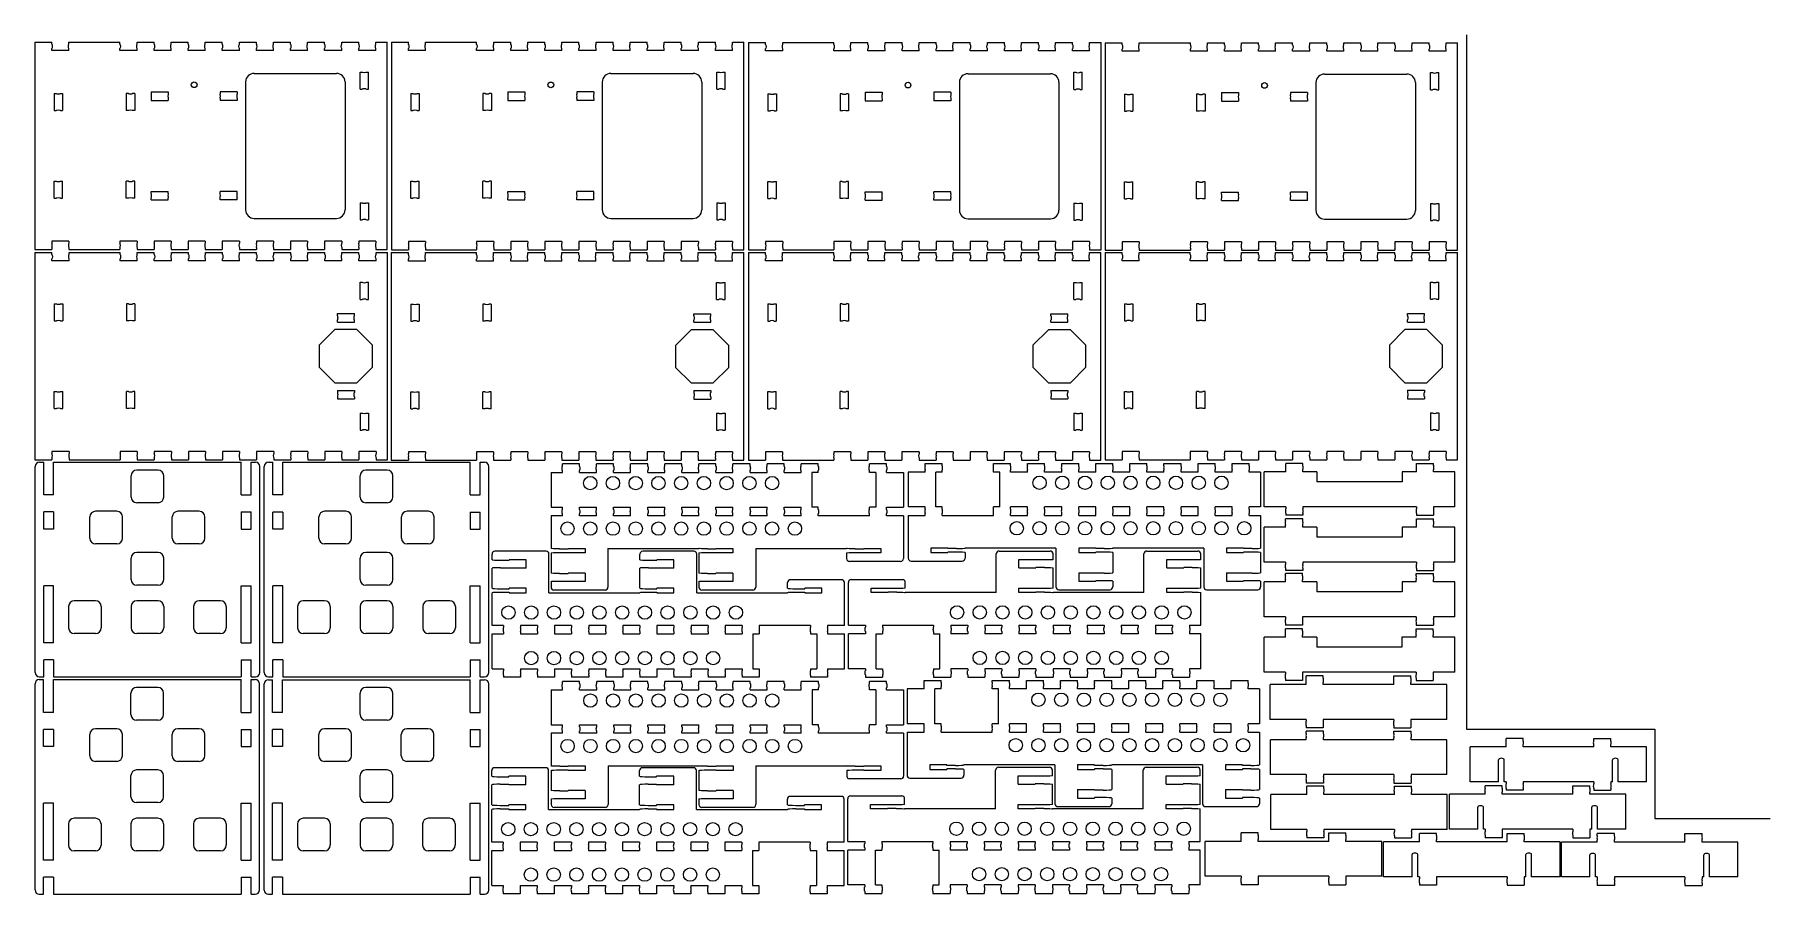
# Model space of a CAD drawing. Header units: millimetres. Extents: x 6 to 617, y 2 to 305.
import ezdxf

# ---------------------------------------------------------------- set-up
doc = ezdxf.new("R2010")
doc.units = ezdxf.units.MM
doc.header["$LTSCALE"] = 12.7
doc.linetypes.add('HIDDEN', pattern=[0.15, 0.1, -0.05])
for name, color, linetype, lineweight in [('Hidden', 7, 'HIDDEN', 15), ('SKETCHED_GEOMETRY', 1, 'Continuous', 15), ('Visible', 1, 'Continuous', 13)]:
    doc.layers.add(name, color=color, linetype=linetype, lineweight=lineweight)

msp = doc.modelspace()

# ---------------------------------------------------------------- linework, layer by layer
at = {"layer": 'Hidden', "color": 5, "linetype": 'Continuous', "lineweight": 15}
for centre in [(62.3, 287.2), (187.79, 287.18), (313.47, 287.09), (438.89, 286.97)]:
    msp.add_circle(centre, 1, dxfattribs=at)
at = {"layer": 'SKETCHED_GEOMETRY'}
for p, q in [((509.95, 304.82), (509.95, 60.46)), ((509.95, 60.46), (576.23, 60.46)), ((576.23, 60.46), (576.23, 29.09)), ((576.23, 29.09), (616.84, 29.09))]:
    msp.add_line(p, q, dxfattribs=at)
at = {"layer": 'Visible'}
for p, q in [((6.2, 302.2), (6.2, 229.2)), ((6.2, 302.2), (12.2, 302.2)), ((12.2, 301.45), (12.2, 302.2)), ((12.2, 299.25), (12.2, 299.95)), ((18.2, 299.25), (12.2, 299.25)), ((18.2, 301.45), (18.2, 302.2)), ((18.2, 302.2), (36.2, 302.2)), ((18.2, 299.25), (18.2, 299.95)), ((36.2, 301.45), (36.2, 302.2)), ((36.2, 299.25), (36.2, 299.95)), ((42.2, 299.25), (36.2, 299.25)), ((42.2, 301.45), (42.2, 302.2)), ((42.2, 302.2), (48.2, 302.2)), ((42.2, 299.25), (42.2, 299.95)), ((48.2, 301.45), (48.2, 302.2)), ((48.2, 299.25), (48.2, 299.95)), ((54.2, 299.25), (48.2, 299.25)), ((54.2, 301.45), (54.2, 302.2)), ((54.2, 302.2), (60.2, 302.2)), ((54.2, 299.25), (54.2, 299.95)), ((60.2, 301.45), (60.2, 302.2)), ((60.2, 299.25), (60.2, 299.95)), ((66.2, 299.25), (60.2, 299.25)), ((66.2, 301.45), (66.2, 302.2)), ((66.2, 302.2), (72.2, 302.2)), ((66.2, 299.25), (66.2, 299.95)), ((72.2, 301.45), (72.2, 302.2)), ((72.2, 299.25), (72.2, 299.95)), ((78.2, 299.25), (72.2, 299.25)), ((78.2, 301.45), (78.2, 302.2)), ((78.2, 302.2), (84.2, 302.2)), ((78.2, 299.25), (78.2, 299.95)), ((84.2, 301.45), (84.2, 302.2)), ((84.2, 299.25), (84.2, 299.95)), ((90.2, 299.25), (84.2, 299.25)), ((90.2, 301.45), (90.2, 302.2)), ((90.2, 302.2), (96.2, 302.2)), ((90.2, 299.25), (90.2, 299.95)), ((96.2, 301.45), (96.2, 302.2)), ((96.2, 299.25), (96.2, 299.95)), ((102.2, 299.25), (96.2, 299.25)), ((102.2, 301.45), (102.2, 302.2)), ((102.2, 302.2), (108.2, 302.2)), ((102.2, 299.25), (102.2, 299.95)), ((108.2, 301.45), (108.2, 302.2)), ((108.2, 299.25), (108.2, 299.95)), ((114.2, 299.25), (108.2, 299.25)), ((114.2, 301.45), (114.2, 302.2)), ((114.2, 302.2), (120.2, 302.2)), ((114.2, 299.25), (114.2, 299.95)), ((120.2, 301.45), (120.2, 302.2)), ((120.2, 299.25), (120.2, 299.95)), ((126.2, 299.25), (120.2, 299.25)), ((126.2, 301.45), (126.2, 302.2)), ((126.2, 302.2), (130.2, 302.2)), ((126.2, 299.25), (126.2, 299.95)), ((130.2, 229.2), (130.2, 302.2)), ((131.69, 302.18), (131.69, 229.18)), ((131.69, 302.18), (137.69, 302.18)), ((137.69, 301.43), (137.69, 302.18)), ((137.69, 299.23), (137.69, 299.93)), ((143.69, 299.23), (137.69, 299.23)), ((143.69, 301.43), (143.69, 302.18)), ((143.69, 302.18), (161.69, 302.18)), ((143.69, 299.23), (143.69, 299.93)), ((161.69, 301.43), (161.69, 302.18)), ((161.69, 299.23), (161.69, 299.93)), ((167.69, 299.23), (161.69, 299.23)), ((167.69, 301.43), (167.69, 302.18)), ((167.69, 302.18), (173.69, 302.18)), ((167.69, 299.23), (167.69, 299.93)), ((173.69, 301.43), (173.69, 302.18)), ((173.69, 299.23), (173.69, 299.93)), ((179.69, 299.23), (173.69, 299.23)), ((179.69, 301.43), (179.69, 302.18)), ((179.69, 302.18), (185.69, 302.18)), ((179.69, 299.23), (179.69, 299.93)), ((185.69, 301.43), (185.69, 302.18)), ((185.69, 299.23), (185.69, 299.93)), ((191.69, 299.23), (185.69, 299.23)), ((191.69, 301.43), (191.69, 302.18)), ((191.69, 302.18), (197.69, 302.18)), ((191.69, 299.23), (191.69, 299.93)), ((197.69, 301.43), (197.69, 302.18)), ((197.69, 299.23), (197.69, 299.93)), ((203.69, 299.23), (197.69, 299.23)), ((203.69, 301.43), (203.69, 302.18)), ((203.69, 302.18), (209.69, 302.18)), ((203.69, 299.23), (203.69, 299.93)), ((209.69, 301.43), (209.69, 302.18)), ((209.69, 299.23), (209.69, 299.93)), ((215.69, 299.23), (209.69, 299.23)), ((215.69, 301.43), (215.69, 302.18)), ((215.69, 302.18), (221.69, 302.18)), ((215.69, 299.23), (215.69, 299.93)), ((221.69, 301.43), (221.69, 302.18)), ((221.69, 299.23), (221.69, 299.93)), ((227.69, 299.23), (221.69, 299.23)), ((227.69, 301.43), (227.69, 302.18)), ((227.69, 302.18), (233.69, 302.18)), ((227.69, 299.23), (227.69, 299.93)), ((233.69, 301.43), (233.69, 302.18)), ((233.69, 299.23), (233.69, 299.93)), ((239.69, 299.23), (233.69, 299.23)), ((239.69, 301.43), (239.69, 302.18)), ((239.69, 302.18), (245.69, 302.18)), ((239.69, 299.23), (239.69, 299.93)), ((245.69, 301.43), (245.69, 302.18)), ((245.69, 299.23), (245.69, 299.93)), ((251.69, 299.23), (245.69, 299.23)), ((251.69, 301.43), (251.69, 302.18)), ((251.69, 302.18), (255.69, 302.18)), ((251.69, 299.23), (251.69, 299.93)), ((255.69, 229.18), (255.69, 302.18)), ((257.37, 302.09), (257.37, 229.09)), ((257.37, 302.09), (263.37, 302.09)), ((263.37, 301.34), (263.37, 302.09)), ((263.37, 299.14), (263.37, 299.84)), ((269.37, 301.34), (269.37, 302.09)), ((269.37, 302.09), (287.37, 302.09)), ((269.37, 299.14), (269.37, 299.84)), ((287.37, 301.34), (287.37, 302.09)), ((287.37, 299.14), (287.37, 299.84)), ((293.37, 301.34), (293.37, 302.09)), ((293.37, 302.09), (299.37, 302.09)), ((293.37, 299.14), (293.37, 299.84)), ((299.37, 301.34), (299.37, 302.09)), ((299.37, 299.14), (299.37, 299.84)), ((305.37, 301.34), (305.37, 302.09)), ((305.37, 302.09), (311.37, 302.09)), ((305.37, 299.14), (305.37, 299.84)), ((311.37, 301.34), (311.37, 302.09)), ((311.37, 299.14), (311.37, 299.84)), ((317.37, 301.34), (317.37, 302.09)), ((317.37, 302.09), (323.37, 302.09)), ((317.37, 299.14), (317.37, 299.84)), ((323.37, 301.34), (323.37, 302.09)), ((323.37, 299.14), (323.37, 299.84)), ((329.37, 301.34), (329.37, 302.09)), ((329.37, 302.09), (335.37, 302.09)), ((329.37, 299.14), (329.37, 299.84)), ((335.37, 301.34), (335.37, 302.09)), ((335.37, 299.14), (335.37, 299.84)), ((341.37, 301.34), (341.37, 302.09)), ((341.37, 302.09), (347.37, 302.09)), ((341.37, 299.14), (341.37, 299.84)), ((347.37, 301.34), (347.37, 302.09)), ((347.37, 299.14), (347.37, 299.84)), ((353.37, 301.34), (353.37, 302.09)), ((353.37, 302.09), (359.37, 302.09)), ((353.37, 299.14), (353.37, 299.84)), ((359.37, 301.34), (359.37, 302.09)), ((359.37, 299.14), (359.37, 299.84)), ((365.37, 301.34), (365.37, 302.09)), ((365.37, 302.09), (371.37, 302.09)), ((365.37, 299.14), (365.37, 299.84)), ((371.37, 301.34), (371.37, 302.09)), ((371.37, 299.14), (371.37, 299.84)), ((377.37, 301.34), (377.37, 302.09)), ((377.37, 302.09), (381.37, 302.09)), ((377.37, 299.14), (377.37, 299.84)), ((381.37, 229.09), (381.37, 302.09)), ((382.79, 301.97), (382.79, 228.97)), ((382.79, 301.97), (388.79, 301.97)), ((388.79, 301.22), (388.79, 301.97)), ((388.79, 299.02), (388.79, 299.72)), ((394.79, 301.22), (394.79, 301.97)), ((394.79, 301.97), (412.79, 301.97)), ((394.79, 299.02), (394.79, 299.72)), ((412.79, 301.22), (412.79, 301.97)), ((412.79, 299.02), (412.79, 299.72)), ((418.79, 301.22), (418.79, 301.97)), ((418.79, 301.97), (424.79, 301.97)), ((418.79, 299.02), (418.79, 299.72)), ((424.79, 301.22), (424.79, 301.97)), ((424.79, 299.02), (424.79, 299.72)), ((430.79, 301.22), (430.79, 301.97)), ((430.79, 301.97), (436.79, 301.97)), ((430.79, 299.02), (430.79, 299.72)), ((436.79, 301.22), (436.79, 301.97)), ((436.79, 299.02), (436.79, 299.72)), ((442.79, 301.22), (442.79, 301.97)), ((442.79, 301.97), (448.79, 301.97)), ((442.79, 299.02), (442.79, 299.72)), ((448.79, 301.22), (448.79, 301.97)), ((448.79, 299.02), (448.79, 299.72)), ((454.79, 301.22), (454.79, 301.97)), ((454.79, 301.97), (460.79, 301.97)), ((454.79, 299.02), (454.79, 299.72)), ((460.79, 301.22), (460.79, 301.97)), ((460.79, 299.02), (460.79, 299.72)), ((466.79, 301.22), (466.79, 301.97)), ((466.79, 301.97), (472.79, 301.97)), ((466.79, 299.02), (466.79, 299.72)), ((472.79, 301.22), (472.79, 301.97)), ((472.79, 299.02), (472.79, 299.72)), ((478.79, 301.22), (478.79, 301.97)), ((478.79, 301.97), (484.79, 301.97)), ((478.79, 299.02), (478.79, 299.72)), ((484.79, 301.22), (484.79, 301.97)), ((484.79, 299.02), (484.79, 299.72)), ((490.79, 301.22), (490.79, 301.97)), ((490.79, 301.97), (496.79, 301.97)), ((490.79, 299.02), (490.79, 299.72)), ((496.79, 301.22), (496.79, 301.97)), ((496.79, 299.02), (496.79, 299.72)), ((502.79, 301.22), (502.79, 301.97)), ((502.79, 301.97), (506.79, 301.97)), ((502.79, 299.02), (502.79, 299.72)), ((506.79, 228.97), (506.79, 301.97)), ((269.37, 299.14), (263.37, 299.14)), ((293.37, 299.14), (287.37, 299.14)), ((305.37, 299.14), (299.37, 299.14)), ((317.37, 299.14), (311.37, 299.14)), ((329.37, 299.14), (323.37, 299.14)), ((341.37, 299.14), (335.37, 299.14)), ((353.37, 299.14), (347.37, 299.14)), ((365.37, 299.14), (359.37, 299.14)), ((377.37, 299.14), (371.37, 299.14)), ((394.79, 299.02), (388.79, 299.02)), ((418.79, 299.02), (412.79, 299.02)), ((430.79, 299.02), (424.79, 299.02)), ((442.79, 299.02), (436.79, 299.02)), ((454.79, 299.02), (448.79, 299.02)), ((466.79, 299.02), (460.79, 299.02)), ((478.79, 299.02), (472.79, 299.02)), ((490.79, 299.02), (484.79, 299.02)), ((502.79, 299.02), (496.79, 299.02)), ((80.4, 288.2), (80.4, 243.2)), ((83.4, 291.2), (112.4, 291.2)), ((115.4, 288.2), (115.4, 243.2)), ((120.65, 285.7), (120.65, 291.7)), ((120.65, 291.7), (121.38, 291.7)), ((122.88, 291.7), (123.6, 291.7)), ((123.6, 285.7), (123.6, 291.7)), ((205.89, 288.18), (205.89, 243.18)), ((208.89, 291.18), (237.89, 291.18)), ((240.89, 288.18), (240.89, 243.18)), ((246.14, 285.68), (246.14, 291.68)), ((246.14, 291.68), (246.86, 291.68)), ((248.36, 291.68), (249.09, 291.68)), ((249.09, 285.68), (249.09, 291.68)), ((331.57, 288.09), (331.57, 243.09)), ((334.57, 291.09), (363.57, 291.09)), ((366.57, 288.09), (366.57, 243.09)), ((371.82, 285.59), (371.82, 291.59)), ((371.82, 291.59), (372.54, 291.59)), ((374.04, 291.59), (374.77, 291.59)), ((374.77, 285.59), (374.77, 291.59)), ((456.99, 287.97), (456.99, 242.97)), ((459.99, 290.97), (488.99, 290.97)), ((491.99, 287.97), (491.99, 242.97)), ((497.24, 285.47), (497.24, 291.47)), ((497.24, 291.47), (497.96, 291.47)), ((499.46, 291.47), (500.19, 291.47)), ((500.19, 285.47), (500.19, 291.47)), ((13.03, 284.12), (13.03, 278.12)), ((13.03, 284.12), (13.75, 284.12)), ((15.25, 284.12), (15.98, 284.12)), ((15.98, 284.12), (15.98, 278.12)), ((38.43, 284.12), (38.43, 278.12)), ((39.15, 284.12), (38.43, 284.12)), ((41.38, 284.12), (40.65, 284.12)), ((41.38, 284.12), (41.38, 278.12)), ((47.2, 284.7), (53.2, 284.7)), ((47.2, 284.7), (47.2, 283.95)), ((47.2, 282.45), (47.2, 281.7)), ((47.2, 281.7), (53.2, 281.7)), ((53.2, 284.7), (53.2, 283.95)), ((53.2, 282.45), (53.2, 281.7)), ((77.4, 284.7), (71.4, 284.7)), ((71.4, 284.7), (71.4, 283.95)), ((71.4, 282.45), (71.4, 281.7)), ((77.4, 281.7), (71.4, 281.7)), ((77.4, 284.7), (77.4, 283.95)), ((77.4, 282.45), (77.4, 281.7)), ((120.65, 285.7), (121.38, 285.7)), ((122.88, 285.7), (123.6, 285.7)), ((138.51, 284.1), (138.51, 278.1)), ((138.51, 284.1), (139.24, 284.1)), ((140.74, 284.1), (141.46, 284.1)), ((141.46, 284.1), (141.46, 278.1)), ((163.91, 284.1), (163.91, 278.1)), ((164.64, 284.1), (163.91, 284.1)), ((166.86, 284.1), (166.14, 284.1)), ((166.86, 284.1), (166.86, 278.1)), ((172.69, 284.68), (178.69, 284.68)), ((172.69, 284.68), (172.69, 283.93)), ((172.69, 282.43), (172.69, 281.68)), ((172.69, 281.68), (178.69, 281.68)), ((178.69, 284.68), (178.69, 283.93)), ((178.69, 282.43), (178.69, 281.68)), ((202.89, 284.68), (196.89, 284.68)), ((196.89, 284.68), (196.89, 283.93)), ((196.89, 282.43), (196.89, 281.68)), ((202.89, 281.68), (196.89, 281.68)), ((202.89, 284.68), (202.89, 283.93)), ((202.89, 282.43), (202.89, 281.68)), ((246.14, 285.68), (246.86, 285.68)), ((248.36, 285.68), (249.09, 285.68)), ((264.19, 284.01), (264.19, 278.01)), ((264.19, 284.01), (264.92, 284.01)), ((266.42, 284.01), (267.14, 284.01)), ((267.14, 284.01), (267.14, 278.01)), ((289.59, 284.01), (289.59, 278.01)), ((290.32, 284.01), (289.59, 284.01)), ((292.54, 284.01), (291.82, 284.01)), ((292.54, 284.01), (292.54, 278.01)), ((298.37, 284.59), (304.37, 284.59)), ((298.37, 284.59), (298.37, 283.84)), ((298.37, 282.34), (298.37, 281.59)), ((298.37, 281.59), (304.37, 281.59)), ((304.37, 284.59), (304.37, 283.84)), ((304.37, 282.34), (304.37, 281.59)), ((328.57, 284.59), (322.57, 284.59)), ((322.57, 284.59), (322.57, 283.84)), ((322.57, 282.34), (322.57, 281.59)), ((328.57, 281.59), (322.57, 281.59)), ((328.57, 284.59), (328.57, 283.84)), ((328.57, 282.34), (328.57, 281.59)), ((371.82, 285.59), (372.54, 285.59)), ((374.04, 285.59), (374.77, 285.59)), ((389.61, 283.89), (389.61, 277.89)), ((389.61, 283.89), (390.34, 283.89)), ((391.84, 283.89), (392.56, 283.89)), ((392.56, 283.89), (392.56, 277.89)), ((415.01, 283.89), (415.01, 277.89)), ((415.74, 283.89), (415.01, 283.89)), ((417.96, 283.89), (417.24, 283.89)), ((417.96, 283.89), (417.96, 277.89)), ((423.79, 284.47), (429.79, 284.47)), ((423.79, 284.47), (423.79, 283.72)), ((423.79, 282.22), (423.79, 281.47)), ((423.79, 281.47), (429.79, 281.47)), ((429.79, 284.47), (429.79, 283.72)), ((429.79, 282.22), (429.79, 281.47)), ((453.99, 284.47), (447.99, 284.47)), ((447.99, 284.47), (447.99, 283.72)), ((447.99, 282.22), (447.99, 281.47)), ((453.99, 281.47), (447.99, 281.47)), ((453.99, 284.47), (453.99, 283.72)), ((453.99, 282.22), (453.99, 281.47)), ((497.24, 285.47), (497.96, 285.47)), ((499.46, 285.47), (500.19, 285.47)), ((13.03, 278.12), (13.75, 278.12)), ((15.25, 278.12), (15.98, 278.12)), ((39.15, 278.12), (38.43, 278.12)), ((41.38, 278.12), (40.65, 278.12)), ((138.51, 278.1), (139.24, 278.1)), ((140.74, 278.1), (141.46, 278.1)), ((164.64, 278.1), (163.91, 278.1)), ((166.86, 278.1), (166.14, 278.1)), ((264.19, 278.01), (264.92, 278.01)), ((266.42, 278.01), (267.14, 278.01)), ((290.32, 278.01), (289.59, 278.01)), ((292.54, 278.01), (291.82, 278.01)), ((389.61, 277.89), (390.34, 277.89)), ((391.84, 277.89), (392.56, 277.89)), ((415.74, 277.89), (415.01, 277.89)), ((417.96, 277.89), (417.24, 277.89)), ((13.03, 253.28), (13.75, 253.28)), ((13.03, 247.28), (13.03, 253.28)), ((15.25, 253.28), (15.98, 253.28)), ((15.98, 247.28), (15.98, 253.28)), ((38.43, 247.28), (38.43, 253.28)), ((39.15, 253.28), (38.43, 253.28)), ((41.38, 253.28), (40.65, 253.28)), ((41.38, 247.28), (41.38, 253.28)), ((138.51, 253.26), (139.24, 253.26)), ((138.51, 247.26), (138.51, 253.26)), ((140.74, 253.26), (141.46, 253.26)), ((141.46, 247.26), (141.46, 253.26)), ((163.91, 247.26), (163.91, 253.26)), ((164.64, 253.26), (163.91, 253.26)), ((166.86, 253.26), (166.14, 253.26)), ((166.86, 247.26), (166.86, 253.26)), ((264.19, 253.17), (264.92, 253.17)), ((264.19, 247.17), (264.19, 253.17)), ((266.42, 253.17), (267.14, 253.17)), ((267.14, 247.17), (267.14, 253.17)), ((289.59, 247.17), (289.59, 253.17)), ((290.32, 253.17), (289.59, 253.17)), ((292.54, 253.17), (291.82, 253.17)), ((292.54, 247.17), (292.54, 253.17)), ((389.61, 253.05), (390.34, 253.05)), ((389.61, 247.05), (389.61, 253.05)), ((391.84, 253.05), (392.56, 253.05)), ((392.56, 247.05), (392.56, 253.05)), ((415.01, 247.05), (415.01, 253.05)), ((415.74, 253.05), (415.01, 253.05)), ((417.96, 253.05), (417.24, 253.05)), ((417.96, 247.05), (417.96, 253.05)), ((13.03, 247.28), (13.75, 247.28)), ((15.25, 247.28), (15.98, 247.28)), ((39.15, 247.28), (38.43, 247.28)), ((41.38, 247.28), (40.65, 247.28)), ((47.2, 249.7), (53.2, 249.7)), ((47.2, 248.95), (47.2, 249.7)), ((47.2, 246.7), (47.2, 247.45)), ((47.2, 246.7), (53.2, 246.7)), ((53.2, 248.95), (53.2, 249.7)), ((53.2, 246.7), (53.2, 247.45)), ((77.4, 249.7), (71.4, 249.7)), ((71.4, 248.95), (71.4, 249.7)), ((71.4, 246.7), (71.4, 247.45)), ((77.4, 246.7), (71.4, 246.7)), ((77.4, 248.95), (77.4, 249.7)), ((77.4, 246.7), (77.4, 247.45)), ((120.65, 245.7), (120.65, 239.7)), ((120.65, 245.7), (121.38, 245.7)), ((122.88, 245.7), (123.6, 245.7)), ((123.6, 245.7), (123.6, 239.7)), ((138.51, 247.26), (139.24, 247.26)), ((140.74, 247.26), (141.46, 247.26)), ((164.64, 247.26), (163.91, 247.26)), ((166.86, 247.26), (166.14, 247.26)), ((172.69, 249.68), (178.69, 249.68)), ((172.69, 248.93), (172.69, 249.68)), ((172.69, 246.68), (172.69, 247.43)), ((172.69, 246.68), (178.69, 246.68)), ((178.69, 248.93), (178.69, 249.68)), ((178.69, 246.68), (178.69, 247.43)), ((202.89, 249.68), (196.89, 249.68)), ((196.89, 248.93), (196.89, 249.68)), ((196.89, 246.68), (196.89, 247.43)), ((202.89, 246.68), (196.89, 246.68)), ((202.89, 248.93), (202.89, 249.68)), ((202.89, 246.68), (202.89, 247.43)), ((246.14, 245.68), (246.14, 239.68)), ((246.14, 245.68), (246.86, 245.68)), ((248.36, 245.68), (249.09, 245.68)), ((249.09, 245.68), (249.09, 239.68)), ((264.19, 247.17), (264.92, 247.17)), ((266.42, 247.17), (267.14, 247.17)), ((290.32, 247.17), (289.59, 247.17)), ((292.54, 247.17), (291.82, 247.17)), ((298.37, 249.59), (304.37, 249.59)), ((298.37, 248.84), (298.37, 249.59)), ((298.37, 246.59), (298.37, 247.34)), ((298.37, 246.59), (304.37, 246.59)), ((304.37, 248.84), (304.37, 249.59)), ((304.37, 246.59), (304.37, 247.34)), ((328.57, 249.59), (322.57, 249.59)), ((322.57, 248.84), (322.57, 249.59)), ((322.57, 246.59), (322.57, 247.34)), ((328.57, 246.59), (322.57, 246.59)), ((328.57, 248.84), (328.57, 249.59)), ((328.57, 246.59), (328.57, 247.34)), ((371.82, 245.59), (371.82, 239.59)), ((371.82, 245.59), (372.54, 245.59)), ((374.04, 245.59), (374.77, 245.59)), ((374.77, 245.59), (374.77, 239.59)), ((389.61, 247.05), (390.34, 247.05)), ((391.84, 247.05), (392.56, 247.05)), ((415.74, 247.05), (415.01, 247.05)), ((417.96, 247.05), (417.24, 247.05)), ((423.79, 249.47), (429.79, 249.47)), ((423.79, 248.72), (423.79, 249.47)), ((423.79, 246.47), (423.79, 247.22)), ((423.79, 246.47), (429.79, 246.47)), ((429.79, 248.72), (429.79, 249.47)), ((429.79, 246.47), (429.79, 247.22)), ((453.99, 249.47), (447.99, 249.47)), ((447.99, 248.72), (447.99, 249.47)), ((447.99, 246.47), (447.99, 247.22)), ((453.99, 246.47), (447.99, 246.47)), ((453.99, 248.72), (453.99, 249.47)), ((453.99, 246.47), (453.99, 247.22)), ((497.24, 245.47), (497.24, 239.47)), ((497.24, 245.47), (497.96, 245.47)), ((499.46, 245.47), (500.19, 245.47)), ((500.19, 245.47), (500.19, 239.47)), ((83.4, 240.2), (112.4, 240.2)), ((120.65, 239.7), (121.38, 239.7)), ((122.88, 239.7), (123.6, 239.7)), ((208.89, 240.18), (237.89, 240.18)), ((246.14, 239.68), (246.86, 239.68)), ((248.36, 239.68), (249.09, 239.68)), ((334.57, 240.09), (363.57, 240.09)), ((371.82, 239.59), (372.54, 239.59)), ((374.04, 239.59), (374.77, 239.59)), ((459.99, 239.97), (488.99, 239.97)), ((497.24, 239.47), (497.96, 239.47)), ((499.46, 239.47), (500.19, 239.47)), ((18.2, 232.15), (12.2, 232.15)), ((12.2, 232.15), (12.2, 231.45)), ((18.2, 232.15), (18.2, 231.45)), ((42.2, 232.15), (36.2, 232.15)), ((36.2, 232.15), (36.2, 231.45)), ((42.2, 232.15), (42.2, 231.45)), ((54.2, 232.15), (48.2, 232.15)), ((48.2, 232.15), (48.2, 231.45)), ((54.2, 232.15), (54.2, 231.45)), ((66.2, 232.15), (60.2, 232.15)), ((60.2, 232.15), (60.2, 231.45)), ((66.2, 232.15), (66.2, 231.45)), ((78.2, 232.15), (72.2, 232.15)), ((72.2, 232.15), (72.2, 231.45)), ((78.2, 232.15), (78.2, 231.45)), ((90.2, 232.15), (84.2, 232.15)), ((84.2, 232.15), (84.2, 231.45)), ((90.2, 232.15), (90.2, 231.45)), ((102.2, 232.15), (96.2, 232.15)), ((96.2, 232.15), (96.2, 231.45)), ((102.2, 232.15), (102.2, 231.45)), ((114.2, 232.15), (108.2, 232.15)), ((108.2, 232.15), (108.2, 231.45)), ((114.2, 232.15), (114.2, 231.45)), ((126.2, 232.15), (120.2, 232.15)), ((120.2, 232.15), (120.2, 231.45)), ((126.2, 232.15), (126.2, 231.45)), ((143.69, 232.13), (137.69, 232.13)), ((137.69, 232.13), (137.69, 231.43)), ((143.69, 232.13), (143.69, 231.43)), ((167.69, 232.13), (161.69, 232.13)), ((161.69, 232.13), (161.69, 231.43)), ((167.69, 232.13), (167.69, 231.43)), ((179.69, 232.13), (173.69, 232.13)), ((173.69, 232.13), (173.69, 231.43)), ((179.69, 232.13), (179.69, 231.43)), ((191.69, 232.13), (185.69, 232.13)), ((185.69, 232.13), (185.69, 231.43)), ((191.69, 232.13), (191.69, 231.43)), ((203.69, 232.13), (197.69, 232.13)), ((197.69, 232.13), (197.69, 231.43)), ((203.69, 232.13), (203.69, 231.43)), ((215.69, 232.13), (209.69, 232.13)), ((209.69, 232.13), (209.69, 231.43)), ((215.69, 232.13), (215.69, 231.43)), ((227.69, 232.13), (221.69, 232.13)), ((221.69, 232.13), (221.69, 231.43)), ((227.69, 232.13), (227.69, 231.43)), ((239.69, 232.13), (233.69, 232.13)), ((233.69, 232.13), (233.69, 231.43)), ((239.69, 232.13), (239.69, 231.43)), ((251.69, 232.13), (245.69, 232.13)), ((245.69, 232.13), (245.69, 231.43)), ((251.69, 232.13), (251.69, 231.43)), ((6.2, 229.2), (12.2, 229.2)), ((6.28, 228.21), (6.28, 155.21)), ((6.28, 228.21), (12.28, 228.21)), ((12.2, 229.95), (12.2, 229.2)), ((12.28, 227.46), (12.28, 228.21)), ((12.28, 225.26), (12.28, 225.96)), ((18.2, 229.95), (18.2, 229.2)), ((18.2, 229.2), (36.2, 229.2)), ((18.28, 227.46), (18.28, 228.21)), ((18.28, 228.21), (36.28, 228.21)), ((18.28, 225.26), (18.28, 225.96)), ((36.2, 229.95), (36.2, 229.2)), ((36.28, 227.46), (36.28, 228.21)), ((36.28, 225.26), (36.28, 225.96)), ((42.2, 229.95), (42.2, 229.2)), ((42.2, 229.2), (48.2, 229.2)), ((42.28, 227.46), (42.28, 228.21)), ((42.28, 228.21), (48.28, 228.21)), ((42.28, 225.26), (42.28, 225.96)), ((48.2, 229.95), (48.2, 229.2)), ((48.28, 227.46), (48.28, 228.21)), ((48.28, 225.26), (48.28, 225.96)), ((54.2, 229.95), (54.2, 229.2)), ((54.2, 229.2), (60.2, 229.2)), ((54.28, 227.46), (54.28, 228.21)), ((54.28, 228.21), (60.28, 228.21)), ((54.28, 225.26), (54.28, 225.96)), ((60.2, 229.95), (60.2, 229.2)), ((60.28, 227.46), (60.28, 228.21)), ((60.28, 225.26), (60.28, 225.96)), ((66.2, 229.95), (66.2, 229.2)), ((66.2, 229.2), (72.2, 229.2)), ((66.28, 227.46), (66.28, 228.21)), ((66.28, 228.21), (72.28, 228.21)), ((66.28, 225.26), (66.28, 225.96)), ((72.2, 229.95), (72.2, 229.2)), ((72.28, 227.46), (72.28, 228.21)), ((72.28, 225.26), (72.28, 225.96)), ((78.2, 229.95), (78.2, 229.2)), ((78.2, 229.2), (84.2, 229.2)), ((78.28, 227.46), (78.28, 228.21)), ((78.28, 228.21), (84.28, 228.21)), ((78.28, 225.26), (78.28, 225.96)), ((84.2, 229.95), (84.2, 229.2)), ((84.28, 227.46), (84.28, 228.21)), ((84.28, 225.26), (84.28, 225.96)), ((90.2, 229.95), (90.2, 229.2)), ((90.2, 229.2), (96.2, 229.2)), ((90.28, 227.46), (90.28, 228.21)), ((90.28, 228.21), (96.28, 228.21)), ((90.28, 225.26), (90.28, 225.96)), ((96.2, 229.95), (96.2, 229.2)), ((96.28, 227.46), (96.28, 228.21)), ((96.28, 225.26), (96.28, 225.96)), ((102.2, 229.95), (102.2, 229.2)), ((102.2, 229.2), (108.2, 229.2)), ((102.28, 227.46), (102.28, 228.21)), ((102.28, 228.21), (108.28, 228.21)), ((102.28, 225.26), (102.28, 225.96)), ((108.2, 229.95), (108.2, 229.2)), ((108.28, 227.46), (108.28, 228.21)), ((108.28, 225.26), (108.28, 225.96)), ((114.2, 229.95), (114.2, 229.2)), ((114.2, 229.2), (120.2, 229.2)), ((114.28, 227.46), (114.28, 228.21)), ((114.28, 228.21), (120.28, 228.21)), ((114.28, 225.26), (114.28, 225.96)), ((120.2, 229.95), (120.2, 229.2)), ((120.28, 227.46), (120.28, 228.21)), ((120.28, 225.26), (120.28, 225.96)), ((126.2, 229.95), (126.2, 229.2)), ((126.2, 229.2), (130.2, 229.2)), ((126.28, 227.46), (126.28, 228.21)), ((126.28, 228.21), (130.28, 228.21)), ((126.28, 225.26), (126.28, 225.96)), ((130.28, 155.21), (130.28, 228.21)), ((131.67, 228.15), (131.67, 155.15)), ((131.67, 228.15), (137.67, 228.15)), ((131.69, 229.18), (137.69, 229.18)), ((137.67, 227.4), (137.67, 228.15)), ((137.69, 229.93), (137.69, 229.18)), ((143.67, 227.4), (143.67, 228.15)), ((143.67, 228.15), (161.67, 228.15)), ((143.69, 229.93), (143.69, 229.18)), ((143.69, 229.18), (161.69, 229.18)), ((161.67, 227.4), (161.67, 228.15)), ((161.69, 229.93), (161.69, 229.18)), ((167.67, 227.4), (167.67, 228.15)), ((167.67, 228.15), (173.67, 228.15)), ((167.69, 229.93), (167.69, 229.18)), ((167.69, 229.18), (173.69, 229.18)), ((173.67, 227.4), (173.67, 228.15)), ((173.69, 229.93), (173.69, 229.18)), ((179.67, 227.4), (179.67, 228.15)), ((179.67, 228.15), (185.67, 228.15)), ((179.69, 229.93), (179.69, 229.18)), ((179.69, 229.18), (185.69, 229.18)), ((185.67, 227.4), (185.67, 228.15)), ((185.69, 229.93), (185.69, 229.18)), ((191.67, 227.4), (191.67, 228.15)), ((191.67, 228.15), (197.67, 228.15)), ((191.69, 229.93), (191.69, 229.18)), ((191.69, 229.18), (197.69, 229.18)), ((197.67, 227.4), (197.67, 228.15)), ((197.69, 229.93), (197.69, 229.18)), ((203.67, 227.4), (203.67, 228.15)), ((203.67, 228.15), (209.67, 228.15)), ((203.69, 229.93), (203.69, 229.18)), ((203.69, 229.18), (209.69, 229.18)), ((209.67, 227.4), (209.67, 228.15)), ((209.69, 229.93), (209.69, 229.18)), ((215.67, 227.4), (215.67, 228.15)), ((215.67, 228.15), (221.67, 228.15)), ((215.69, 229.93), (215.69, 229.18)), ((215.69, 229.18), (221.69, 229.18)), ((221.67, 227.4), (221.67, 228.15)), ((221.69, 229.93), (221.69, 229.18)), ((227.67, 227.4), (227.67, 228.15)), ((227.67, 228.15), (233.67, 228.15)), ((227.69, 229.93), (227.69, 229.18)), ((227.69, 229.18), (233.69, 229.18)), ((233.67, 227.4), (233.67, 228.15)), ((233.69, 229.93), (233.69, 229.18)), ((239.67, 227.4), (239.67, 228.15)), ((239.67, 228.15), (245.67, 228.15)), ((239.69, 229.93), (239.69, 229.18)), ((239.69, 229.18), (245.69, 229.18)), ((245.67, 227.4), (245.67, 228.15)), ((245.69, 229.93), (245.69, 229.18)), ((251.67, 227.4), (251.67, 228.15)), ((251.67, 228.15), (255.67, 228.15)), ((251.69, 229.93), (251.69, 229.18)), ((251.69, 229.18), (255.69, 229.18)), ((255.67, 155.15), (255.67, 228.15)), ((257.33, 228.18), (257.33, 155.18)), ((257.33, 228.18), (263.33, 228.18)), ((257.37, 229.09), (263.37, 229.09)), ((263.33, 227.43), (263.33, 228.18)), ((269.37, 232.04), (263.37, 232.04)), ((263.37, 232.04), (263.37, 231.34)), ((263.37, 229.84), (263.37, 229.09)), ((269.33, 227.43), (269.33, 228.18)), ((269.33, 228.18), (287.33, 228.18)), ((269.37, 232.04), (269.37, 231.34)), ((269.37, 229.84), (269.37, 229.09)), ((269.37, 229.09), (287.37, 229.09)), ((287.33, 227.43), (287.33, 228.18)), ((293.37, 232.04), (287.37, 232.04)), ((287.37, 232.04), (287.37, 231.34)), ((287.37, 229.84), (287.37, 229.09)), ((293.33, 227.43), (293.33, 228.18)), ((293.33, 228.18), (299.33, 228.18)), ((293.37, 232.04), (293.37, 231.34)), ((293.37, 229.84), (293.37, 229.09)), ((293.37, 229.09), (299.37, 229.09)), ((299.33, 227.43), (299.33, 228.18)), ((305.37, 232.04), (299.37, 232.04)), ((299.37, 232.04), (299.37, 231.34)), ((299.37, 229.84), (299.37, 229.09)), ((305.33, 227.43), (305.33, 228.18)), ((305.33, 228.18), (311.33, 228.18)), ((305.37, 232.04), (305.37, 231.34)), ((305.37, 229.84), (305.37, 229.09)), ((305.37, 229.09), (311.37, 229.09)), ((311.33, 227.43), (311.33, 228.18)), ((317.37, 232.04), (311.37, 232.04)), ((311.37, 232.04), (311.37, 231.34)), ((311.37, 229.84), (311.37, 229.09)), ((317.33, 227.43), (317.33, 228.18)), ((317.33, 228.18), (323.33, 228.18)), ((317.37, 232.04), (317.37, 231.34)), ((317.37, 229.84), (317.37, 229.09)), ((317.37, 229.09), (323.37, 229.09)), ((323.33, 227.43), (323.33, 228.18)), ((329.37, 232.04), (323.37, 232.04)), ((323.37, 232.04), (323.37, 231.34)), ((323.37, 229.84), (323.37, 229.09)), ((329.33, 227.43), (329.33, 228.18)), ((329.33, 228.18), (335.33, 228.18)), ((329.37, 232.04), (329.37, 231.34)), ((329.37, 229.84), (329.37, 229.09)), ((329.37, 229.09), (335.37, 229.09)), ((335.33, 227.43), (335.33, 228.18)), ((341.37, 232.04), (335.37, 232.04)), ((335.37, 232.04), (335.37, 231.34)), ((335.37, 229.84), (335.37, 229.09)), ((341.33, 227.43), (341.33, 228.18)), ((341.33, 228.18), (347.33, 228.18)), ((341.37, 232.04), (341.37, 231.34)), ((341.37, 229.84), (341.37, 229.09)), ((341.37, 229.09), (347.37, 229.09)), ((347.33, 227.43), (347.33, 228.18)), ((353.37, 232.04), (347.37, 232.04)), ((347.37, 232.04), (347.37, 231.34)), ((347.37, 229.84), (347.37, 229.09)), ((353.33, 227.43), (353.33, 228.18)), ((353.33, 228.18), (359.33, 228.18)), ((353.37, 232.04), (353.37, 231.34)), ((353.37, 229.84), (353.37, 229.09)), ((353.37, 229.09), (359.37, 229.09)), ((359.33, 227.43), (359.33, 228.18)), ((365.37, 232.04), (359.37, 232.04)), ((359.37, 232.04), (359.37, 231.34)), ((359.37, 229.84), (359.37, 229.09)), ((365.33, 227.43), (365.33, 228.18)), ((365.33, 228.18), (371.33, 228.18)), ((365.37, 232.04), (365.37, 231.34)), ((365.37, 229.84), (365.37, 229.09)), ((365.37, 229.09), (371.37, 229.09)), ((371.33, 227.43), (371.33, 228.18)), ((377.37, 232.04), (371.37, 232.04)), ((371.37, 232.04), (371.37, 231.34)), ((371.37, 229.84), (371.37, 229.09)), ((377.33, 227.43), (377.33, 228.18)), ((377.33, 228.18), (381.33, 228.18)), ((377.37, 232.04), (377.37, 231.34)), ((377.37, 229.84), (377.37, 229.09)), ((377.37, 229.09), (381.37, 229.09)), ((381.33, 155.18), (381.33, 228.18)), ((382.78, 228.24), (382.78, 155.24)), ((382.78, 228.24), (388.78, 228.24)), ((382.79, 228.97), (388.79, 228.97)), ((388.78, 227.49), (388.78, 228.24)), ((388.78, 225.29), (388.78, 225.99)), ((394.79, 231.92), (388.79, 231.92)), ((388.79, 231.92), (388.79, 231.22)), ((388.79, 229.72), (388.79, 228.97)), ((394.78, 227.49), (394.78, 228.24)), ((394.78, 228.24), (412.78, 228.24)), ((394.78, 225.29), (394.78, 225.99)), ((394.79, 231.92), (394.79, 231.22)), ((394.79, 229.72), (394.79, 228.97)), ((394.79, 228.97), (412.79, 228.97)), ((412.78, 227.49), (412.78, 228.24)), ((412.78, 225.29), (412.78, 225.99)), ((418.79, 231.92), (412.79, 231.92)), ((412.79, 231.92), (412.79, 231.22)), ((412.79, 229.72), (412.79, 228.97)), ((418.78, 227.49), (418.78, 228.24)), ((418.78, 228.24), (424.78, 228.24)), ((418.78, 225.29), (418.78, 225.99)), ((418.79, 231.92), (418.79, 231.22)), ((418.79, 229.72), (418.79, 228.97)), ((418.79, 228.97), (424.79, 228.97)), ((424.78, 227.49), (424.78, 228.24)), ((424.78, 225.29), (424.78, 225.99)), ((430.79, 231.92), (424.79, 231.92)), ((424.79, 231.92), (424.79, 231.22)), ((424.79, 229.72), (424.79, 228.97)), ((430.78, 227.49), (430.78, 228.24)), ((430.78, 228.24), (436.78, 228.24)), ((430.78, 225.29), (430.78, 225.99)), ((430.79, 231.92), (430.79, 231.22)), ((430.79, 229.72), (430.79, 228.97)), ((430.79, 228.97), (436.79, 228.97)), ((436.78, 227.49), (436.78, 228.24)), ((436.78, 225.29), (436.78, 225.99)), ((442.79, 231.92), (436.79, 231.92)), ((436.79, 231.92), (436.79, 231.22)), ((436.79, 229.72), (436.79, 228.97)), ((442.78, 227.49), (442.78, 228.24)), ((442.78, 228.24), (448.78, 228.24)), ((442.78, 225.29), (442.78, 225.99)), ((442.79, 231.92), (442.79, 231.22)), ((442.79, 229.72), (442.79, 228.97)), ((442.79, 228.97), (448.79, 228.97)), ((448.78, 227.49), (448.78, 228.24)), ((448.78, 225.29), (448.78, 225.99)), ((454.79, 231.92), (448.79, 231.92)), ((448.79, 231.92), (448.79, 231.22)), ((448.79, 229.72), (448.79, 228.97)), ((454.78, 227.49), (454.78, 228.24)), ((454.78, 228.24), (460.78, 228.24)), ((454.78, 225.29), (454.78, 225.99)), ((454.79, 231.92), (454.79, 231.22)), ((454.79, 229.72), (454.79, 228.97)), ((454.79, 228.97), (460.79, 228.97)), ((460.78, 227.49), (460.78, 228.24)), ((460.78, 225.29), (460.78, 225.99)), ((466.79, 231.92), (460.79, 231.92)), ((460.79, 231.92), (460.79, 231.22)), ((460.79, 229.72), (460.79, 228.97)), ((466.78, 227.49), (466.78, 228.24)), ((466.78, 228.24), (472.78, 228.24)), ((466.78, 225.29), (466.78, 225.99)), ((466.79, 231.92), (466.79, 231.22)), ((466.79, 229.72), (466.79, 228.97)), ((466.79, 228.97), (472.79, 228.97)), ((472.78, 227.49), (472.78, 228.24)), ((472.78, 225.29), (472.78, 225.99)), ((478.79, 231.92), (472.79, 231.92)), ((472.79, 231.92), (472.79, 231.22)), ((472.79, 229.72), (472.79, 228.97)), ((478.78, 227.49), (478.78, 228.24)), ((478.78, 228.24), (484.78, 228.24)), ((478.78, 225.29), (478.78, 225.99)), ((478.79, 231.92), (478.79, 231.22)), ((478.79, 229.72), (478.79, 228.97)), ((478.79, 228.97), (484.79, 228.97)), ((484.78, 227.49), (484.78, 228.24)), ((484.78, 225.29), (484.78, 225.99)), ((490.79, 231.92), (484.79, 231.92)), ((484.79, 231.92), (484.79, 231.22)), ((484.79, 229.72), (484.79, 228.97)), ((490.78, 227.49), (490.78, 228.24)), ((490.78, 228.24), (496.78, 228.24)), ((490.78, 225.29), (490.78, 225.99)), ((490.79, 231.92), (490.79, 231.22)), ((490.79, 229.72), (490.79, 228.97)), ((490.79, 228.97), (496.79, 228.97)), ((496.78, 227.49), (496.78, 228.24)), ((496.78, 225.29), (496.78, 225.99)), ((502.79, 231.92), (496.79, 231.92)), ((496.79, 231.92), (496.79, 231.22)), ((496.79, 229.72), (496.79, 228.97)), ((502.78, 227.49), (502.78, 228.24)), ((502.78, 228.24), (506.78, 228.24)), ((502.78, 225.29), (502.78, 225.99)), ((502.79, 231.92), (502.79, 231.22)), ((502.79, 229.72), (502.79, 228.97)), ((502.79, 228.97), (506.79, 228.97)), ((506.78, 155.24), (506.78, 228.24)), ((18.28, 225.26), (12.28, 225.26)), ((42.28, 225.26), (36.28, 225.26)), ((54.28, 225.26), (48.28, 225.26)), ((66.28, 225.26), (60.28, 225.26)), ((78.28, 225.26), (72.28, 225.26)), ((90.28, 225.26), (84.28, 225.26)), ((102.28, 225.26), (96.28, 225.26)), ((114.28, 225.26), (108.28, 225.26)), ((126.28, 225.26), (120.28, 225.26)), ((137.67, 225.2), (137.67, 225.9)), ((143.67, 225.2), (137.67, 225.2)), ((143.67, 225.2), (143.67, 225.9)), ((161.67, 225.2), (161.67, 225.9)), ((167.67, 225.2), (161.67, 225.2)), ((167.67, 225.2), (167.67, 225.9)), ((173.67, 225.2), (173.67, 225.9)), ((179.67, 225.2), (173.67, 225.2)), ((179.67, 225.2), (179.67, 225.9)), ((185.67, 225.2), (185.67, 225.9)), ((191.67, 225.2), (185.67, 225.2)), ((191.67, 225.2), (191.67, 225.9)), ((197.67, 225.2), (197.67, 225.9)), ((203.67, 225.2), (197.67, 225.2)), ((203.67, 225.2), (203.67, 225.9)), ((209.67, 225.2), (209.67, 225.9)), ((215.67, 225.2), (209.67, 225.2)), ((215.67, 225.2), (215.67, 225.9)), ((221.67, 225.2), (221.67, 225.9)), ((227.67, 225.2), (221.67, 225.2)), ((227.67, 225.2), (227.67, 225.9)), ((233.67, 225.2), (233.67, 225.9)), ((239.67, 225.2), (233.67, 225.2)), ((239.67, 225.2), (239.67, 225.9)), ((245.67, 225.2), (245.67, 225.9)), ((251.67, 225.2), (245.67, 225.2)), ((251.67, 225.2), (251.67, 225.9)), ((263.33, 225.23), (263.33, 225.93)), ((269.33, 225.23), (263.33, 225.23)), ((269.33, 225.23), (269.33, 225.93)), ((287.33, 225.23), (287.33, 225.93)), ((293.33, 225.23), (287.33, 225.23)), ((293.33, 225.23), (293.33, 225.93)), ((299.33, 225.23), (299.33, 225.93)), ((305.33, 225.23), (299.33, 225.23)), ((305.33, 225.23), (305.33, 225.93)), ((311.33, 225.23), (311.33, 225.93)), ((317.33, 225.23), (311.33, 225.23)), ((317.33, 225.23), (317.33, 225.93)), ((323.33, 225.23), (323.33, 225.93)), ((329.33, 225.23), (323.33, 225.23)), ((329.33, 225.23), (329.33, 225.93)), ((335.33, 225.23), (335.33, 225.93)), ((341.33, 225.23), (335.33, 225.23)), ((341.33, 225.23), (341.33, 225.93)), ((347.33, 225.23), (347.33, 225.93)), ((353.33, 225.23), (347.33, 225.23)), ((353.33, 225.23), (353.33, 225.93)), ((359.33, 225.23), (359.33, 225.93)), ((365.33, 225.23), (359.33, 225.23)), ((365.33, 225.23), (365.33, 225.93)), ((371.33, 225.23), (371.33, 225.93)), ((377.33, 225.23), (371.33, 225.23)), ((377.33, 225.23), (377.33, 225.93)), ((394.78, 225.29), (388.78, 225.29)), ((418.78, 225.29), (412.78, 225.29)), ((430.78, 225.29), (424.78, 225.29)), ((442.78, 225.29), (436.78, 225.29)), ((454.78, 225.29), (448.78, 225.29)), ((466.78, 225.29), (460.78, 225.29)), ((478.78, 225.29), (472.78, 225.29)), ((490.78, 225.29), (484.78, 225.29)), ((502.78, 225.29), (496.78, 225.29)), ((120.73, 211.71), (120.73, 217.71)), ((120.73, 217.71), (121.45, 217.71)), ((122.95, 217.71), (123.68, 217.71)), ((123.68, 211.71), (123.68, 217.71)), ((246.12, 211.65), (246.12, 217.65)), ((246.12, 217.65), (246.84, 217.65)), ((248.34, 217.65), (249.07, 217.65)), ((249.07, 211.65), (249.07, 217.65)), ((371.78, 211.68), (371.78, 217.68)), ((371.78, 217.68), (372.5, 217.68)), ((374, 217.68), (374.73, 217.68)), ((374.73, 211.68), (374.73, 217.68)), ((497.23, 211.74), (497.23, 217.74)), ((497.23, 217.74), (497.95, 217.74)), ((499.45, 217.74), (500.18, 217.74)), ((500.18, 211.74), (500.18, 217.74)), ((13.1, 210.13), (13.1, 204.13)), ((13.1, 210.13), (13.83, 210.13)), ((15.33, 210.13), (16.05, 210.13)), ((16.05, 210.13), (16.05, 204.13)), ((38.5, 210.13), (38.5, 204.13)), ((39.23, 210.13), (38.5, 210.13)), ((41.45, 210.13), (40.73, 210.13)), ((41.45, 210.13), (41.45, 204.13)), ((120.73, 211.71), (121.45, 211.71)), ((122.95, 211.71), (123.68, 211.71)), ((138.49, 210.07), (138.49, 204.07)), ((138.49, 210.07), (139.22, 210.07)), ((140.72, 210.07), (141.44, 210.07)), ((141.44, 210.07), (141.44, 204.07)), ((163.89, 210.07), (163.89, 204.07)), ((164.62, 210.07), (163.89, 210.07)), ((166.84, 210.07), (166.12, 210.07)), ((166.84, 210.07), (166.84, 204.07)), ((246.12, 211.65), (246.84, 211.65)), ((248.34, 211.65), (249.07, 211.65)), ((264.15, 210.1), (264.15, 204.1)), ((264.15, 210.1), (264.88, 210.1)), ((266.38, 210.1), (267.1, 210.1)), ((267.1, 210.1), (267.1, 204.1)), ((289.55, 210.1), (289.55, 204.1)), ((290.28, 210.1), (289.55, 210.1)), ((292.5, 210.1), (291.78, 210.1)), ((292.5, 210.1), (292.5, 204.1)), ((371.78, 211.68), (372.5, 211.68)), ((374, 211.68), (374.73, 211.68)), ((389.6, 210.16), (389.6, 204.16)), ((389.6, 210.16), (390.33, 210.16)), ((391.83, 210.16), (392.55, 210.16)), ((392.55, 210.16), (392.55, 204.16)), ((415, 210.16), (415, 204.16)), ((415.73, 210.16), (415, 210.16)), ((417.95, 210.16), (417.23, 210.16)), ((417.95, 210.16), (417.95, 204.16)), ((497.23, 211.74), (497.95, 211.74)), ((499.45, 211.74), (500.18, 211.74)), ((13.1, 204.13), (13.83, 204.13)), ((15.33, 204.13), (16.05, 204.13)), ((39.23, 204.13), (38.5, 204.13)), ((41.45, 204.13), (40.73, 204.13)), ((112.68, 206.71), (118.68, 206.71)), ((112.68, 205.96), (112.68, 206.71)), ((112.68, 203.71), (112.68, 204.46)), ((112.68, 203.71), (118.68, 203.71)), ((118.68, 205.96), (118.68, 206.71)), ((118.68, 203.71), (118.68, 204.46)), ((138.49, 204.07), (139.22, 204.07)), ((140.72, 204.07), (141.44, 204.07)), ((164.62, 204.07), (163.89, 204.07)), ((166.84, 204.07), (166.12, 204.07)), ((238.07, 206.65), (244.07, 206.65)), ((238.07, 205.9), (238.07, 206.65)), ((238.07, 203.65), (238.07, 204.4)), ((238.07, 203.65), (244.07, 203.65)), ((244.07, 205.9), (244.07, 206.65)), ((244.07, 203.65), (244.07, 204.4)), ((264.15, 204.1), (264.88, 204.1)), ((266.38, 204.1), (267.1, 204.1)), ((290.28, 204.1), (289.55, 204.1)), ((292.5, 204.1), (291.78, 204.1)), ((363.73, 206.68), (369.73, 206.68)), ((363.73, 205.93), (363.73, 206.68)), ((363.73, 203.68), (363.73, 204.43)), ((363.73, 203.68), (369.73, 203.68)), ((369.73, 205.93), (369.73, 206.68)), ((369.73, 203.68), (369.73, 204.43)), ((389.6, 204.16), (390.33, 204.16)), ((391.83, 204.16), (392.55, 204.16)), ((415.73, 204.16), (415, 204.16)), ((417.95, 204.16), (417.23, 204.16)), ((489.18, 206.74), (495.18, 206.74)), ((489.18, 205.99), (489.18, 206.74)), ((489.18, 203.74), (489.18, 204.49)), ((489.18, 203.74), (495.18, 203.74)), ((495.18, 205.99), (495.18, 206.74)), ((495.18, 203.74), (495.18, 204.49)), ((111.8, 201.07), (106.32, 195.59)), ((106.32, 195.59), (106.32, 187.84)), ((119.55, 201.07), (111.8, 201.07)), ((125.03, 195.59), (119.55, 201.07)), ((125.03, 187.84), (125.03, 195.59)), ((237.19, 201.01), (231.71, 195.53)), ((231.71, 195.53), (231.71, 187.78)), ((244.94, 201.01), (237.19, 201.01)), ((250.42, 195.53), (244.94, 201.01)), ((250.42, 187.78), (250.42, 195.53)), ((362.85, 201.04), (357.37, 195.56)), ((357.37, 195.56), (357.37, 187.81)), ((370.6, 201.04), (362.85, 201.04)), ((376.08, 195.56), (370.6, 201.04)), ((376.08, 187.81), (376.08, 195.56)), ((488.3, 201.1), (482.82, 195.62)), ((482.82, 195.62), (482.82, 187.87)), ((496.05, 201.1), (488.3, 201.1)), ((501.53, 195.62), (496.05, 201.1)), ((501.53, 187.87), (501.53, 195.62)), ((106.32, 187.84), (111.8, 182.36)), ((119.55, 182.36), (125.03, 187.84)), ((231.71, 187.78), (237.19, 182.3)), ((244.94, 182.3), (250.42, 187.78)), ((357.37, 187.81), (362.85, 182.33)), ((370.6, 182.33), (376.08, 187.81)), ((482.82, 187.87), (488.3, 182.39)), ((496.05, 182.39), (501.53, 187.87)), ((13.1, 179.29), (13.83, 179.29)), ((13.1, 173.29), (13.1, 179.29)), ((15.33, 179.29), (16.05, 179.29)), ((16.05, 173.29), (16.05, 179.29)), ((38.5, 173.29), (38.5, 179.29)), ((39.23, 179.29), (38.5, 179.29)), ((41.45, 179.29), (40.73, 179.29)), ((41.45, 173.29), (41.45, 179.29)), ((111.8, 182.36), (119.55, 182.36)), ((112.68, 179.71), (118.68, 179.71)), ((112.68, 179.71), (112.68, 178.96)), ((112.68, 177.46), (112.68, 176.71)), ((118.68, 179.71), (118.68, 178.96)), ((118.68, 177.46), (118.68, 176.71)), ((138.49, 179.23), (139.22, 179.23)), ((138.49, 173.23), (138.49, 179.23)), ((140.72, 179.23), (141.44, 179.23)), ((141.44, 173.23), (141.44, 179.23)), ((163.89, 173.23), (163.89, 179.23)), ((164.62, 179.23), (163.89, 179.23)), ((166.84, 179.23), (166.12, 179.23)), ((166.84, 173.23), (166.84, 179.23)), ((237.19, 182.3), (244.94, 182.3)), ((238.07, 179.65), (244.07, 179.65)), ((238.07, 179.65), (238.07, 178.9)), ((238.07, 177.4), (238.07, 176.65)), ((244.07, 179.65), (244.07, 178.9)), ((244.07, 177.4), (244.07, 176.65)), ((264.15, 179.26), (264.88, 179.26)), ((264.15, 173.26), (264.15, 179.26)), ((266.38, 179.26), (267.1, 179.26)), ((267.1, 173.26), (267.1, 179.26)), ((289.55, 173.26), (289.55, 179.26)), ((290.28, 179.26), (289.55, 179.26)), ((292.5, 179.26), (291.78, 179.26)), ((292.5, 173.26), (292.5, 179.26)), ((362.85, 182.33), (370.6, 182.33)), ((363.73, 179.68), (369.73, 179.68)), ((363.73, 179.68), (363.73, 178.93)), ((363.73, 177.43), (363.73, 176.68)), ((369.73, 179.68), (369.73, 178.93)), ((369.73, 177.43), (369.73, 176.68)), ((389.6, 179.32), (390.33, 179.32)), ((389.6, 173.32), (389.6, 179.32)), ((391.83, 179.32), (392.55, 179.32)), ((392.55, 173.32), (392.55, 179.32)), ((415, 173.32), (415, 179.32)), ((415.73, 179.32), (415, 179.32)), ((417.95, 179.32), (417.23, 179.32)), ((417.95, 173.32), (417.95, 179.32)), ((488.3, 182.39), (496.05, 182.39)), ((489.18, 179.74), (495.18, 179.74)), ((489.18, 179.74), (489.18, 178.99)), ((489.18, 177.49), (489.18, 176.74)), ((495.18, 179.74), (495.18, 178.99)), ((495.18, 177.49), (495.18, 176.74)), ((13.1, 173.29), (13.83, 173.29)), ((15.33, 173.29), (16.05, 173.29)), ((39.23, 173.29), (38.5, 173.29)), ((41.45, 173.29), (40.73, 173.29)), ((112.68, 176.71), (118.68, 176.71)), ((120.73, 171.71), (120.73, 165.71)), ((120.73, 171.71), (121.45, 171.71)), ((122.95, 171.71), (123.68, 171.71)), ((123.68, 171.71), (123.68, 165.71)), ((138.49, 173.23), (139.22, 173.23)), ((140.72, 173.23), (141.44, 173.23)), ((164.62, 173.23), (163.89, 173.23)), ((166.84, 173.23), (166.12, 173.23)), ((238.07, 176.65), (244.07, 176.65)), ((246.12, 171.65), (246.12, 165.65)), ((246.12, 171.65), (246.84, 171.65)), ((248.34, 171.65), (249.07, 171.65)), ((249.07, 171.65), (249.07, 165.65)), ((264.15, 173.26), (264.88, 173.26)), ((266.38, 173.26), (267.1, 173.26)), ((290.28, 173.26), (289.55, 173.26)), ((292.5, 173.26), (291.78, 173.26)), ((363.73, 176.68), (369.73, 176.68)), ((371.78, 171.68), (371.78, 165.68)), ((371.78, 171.68), (372.5, 171.68)), ((374, 171.68), (374.73, 171.68)), ((374.73, 171.68), (374.73, 165.68)), ((389.6, 173.32), (390.33, 173.32)), ((391.83, 173.32), (392.55, 173.32)), ((415.73, 173.32), (415, 173.32)), ((417.95, 173.32), (417.23, 173.32)), ((489.18, 176.74), (495.18, 176.74)), ((497.23, 171.74), (497.23, 165.74)), ((497.23, 171.74), (497.95, 171.74)), ((499.45, 171.74), (500.18, 171.74)), ((500.18, 171.74), (500.18, 165.74)), ((120.73, 165.71), (121.45, 165.71)), ((122.95, 165.71), (123.68, 165.71)), ((246.12, 165.65), (246.84, 165.65)), ((248.34, 165.65), (249.07, 165.65)), ((371.78, 165.68), (372.5, 165.68)), ((374, 165.68), (374.73, 165.68)), ((497.23, 165.74), (497.95, 165.74)), ((499.45, 165.74), (500.18, 165.74)), ((6.28, 155.21), (12.28, 155.21)), ((6.36, 80.42), (6.36, 152.92)), ((7.86, 154.42), (9.36, 154.42)), ((9.36, 142.92), (9.36, 154.42)), ((18.28, 158.16), (12.28, 158.16)), ((12.28, 158.16), (12.28, 157.46)), ((12.28, 155.96), (12.28, 155.21)), ((12.86, 142.92), (12.86, 154.42)), ((12.86, 154.42), (78.86, 154.42)), ((18.28, 158.16), (18.28, 157.46)), ((18.28, 155.96), (18.28, 155.21)), ((18.28, 155.21), (36.28, 155.21)), ((42.28, 158.16), (36.28, 158.16)), ((36.28, 158.16), (36.28, 157.46)), ((36.28, 155.96), (36.28, 155.21)), ((42.28, 158.16), (42.28, 157.46)), ((42.28, 155.96), (42.28, 155.21)), ((42.28, 155.21), (48.28, 155.21)), ((54.28, 158.16), (48.28, 158.16)), ((48.28, 158.16), (48.28, 157.46)), ((48.28, 155.96), (48.28, 155.21)), ((54.28, 158.16), (54.28, 157.46)), ((54.28, 155.96), (54.28, 155.21)), ((54.28, 155.21), (60.28, 155.21)), ((66.28, 158.16), (60.28, 158.16)), ((60.28, 158.16), (60.28, 157.46)), ((60.28, 155.96), (60.28, 155.21)), ((66.28, 158.16), (66.28, 157.46)), ((66.28, 155.96), (66.28, 155.21)), ((66.28, 155.21), (72.28, 155.21)), ((78.28, 158.16), (72.28, 158.16)), ((72.28, 158.16), (72.28, 157.46)), ((72.28, 155.96), (72.28, 155.21)), ((78.28, 158.16), (78.28, 157.46)), ((78.28, 155.96), (78.28, 155.21)), ((78.28, 155.21), (84.28, 155.21)), ((78.86, 142.92), (78.86, 154.42)), ((82.36, 142.92), (82.36, 154.42)), ((82.36, 154.42), (83.86, 154.42)), ((90.28, 158.16), (84.28, 158.16)), ((84.28, 158.16), (84.28, 157.46)), ((84.28, 155.96), (84.28, 155.21)), ((85.36, 80.42), (85.36, 152.92)), ((86.96, 80.41), (86.96, 152.91)), ((88.46, 154.41), (89.96, 154.41)), ((89.96, 142.91), (89.96, 154.41)), ((90.28, 158.16), (90.28, 157.46)), ((90.28, 155.96), (90.28, 155.21)), ((90.28, 155.21), (96.28, 155.21)), ((93.46, 142.91), (93.46, 154.41)), ((93.46, 154.41), (159.46, 154.41)), ((102.28, 158.16), (96.28, 158.16)), ((96.28, 158.16), (96.28, 157.46)), ((96.28, 155.96), (96.28, 155.21)), ((102.28, 158.16), (102.28, 157.46)), ((102.28, 155.96), (102.28, 155.21)), ((102.28, 155.21), (108.28, 155.21)), ((114.28, 158.16), (108.28, 158.16)), ((108.28, 158.16), (108.28, 157.46)), ((108.28, 155.96), (108.28, 155.21)), ((114.28, 158.16), (114.28, 157.46)), ((114.28, 155.96), (114.28, 155.21)), ((114.28, 155.21), (120.28, 155.21)), ((126.28, 158.16), (120.28, 158.16)), ((120.28, 158.16), (120.28, 157.46)), ((120.28, 155.96), (120.28, 155.21)), ((126.28, 158.16), (126.28, 157.46)), ((126.28, 155.96), (126.28, 155.21)), ((126.28, 155.21), (130.28, 155.21)), ((131.67, 155.15), (137.67, 155.15)), ((143.67, 158.1), (137.67, 158.1)), ((137.67, 158.1), (137.67, 157.4)), ((137.67, 155.9), (137.67, 155.15)), ((143.67, 158.1), (143.67, 157.4)), ((143.67, 155.9), (143.67, 155.15)), ((143.67, 155.15), (161.67, 155.15)), ((159.46, 142.91), (159.46, 154.41)), ((167.67, 158.1), (161.67, 158.1)), ((161.67, 158.1), (161.67, 157.4)), ((161.67, 155.9), (161.67, 155.15)), ((162.96, 142.91), (162.96, 154.41)), ((162.96, 154.41), (164.46, 154.41)), ((165.96, 80.41), (165.96, 152.91)), ((167.67, 158.1), (167.67, 157.4)), ((167.67, 155.9), (167.67, 155.15)), ((167.67, 155.15), (173.67, 155.15)), ((179.67, 158.1), (173.67, 158.1)), ((173.67, 158.1), (173.67, 157.4)), ((173.67, 155.9), (173.67, 155.15)), ((179.67, 158.1), (179.67, 157.4)), ((179.67, 155.9), (179.67, 155.15)), ((179.67, 155.15), (185.67, 155.15)), ((191.67, 158.1), (185.67, 158.1)), ((185.67, 158.1), (185.67, 157.4)), ((185.67, 155.9), (185.67, 155.15)), ((191.67, 158.1), (191.67, 157.4)), ((191.67, 155.9), (191.67, 155.15)), ((191.67, 155.15), (197.67, 155.15)), ((191.87, 153.06), (191.87, 153.81)), ((197.87, 153.81), (191.87, 153.81)), ((203.67, 158.1), (197.67, 158.1)), ((197.67, 158.1), (197.67, 157.4)), ((197.67, 155.9), (197.67, 155.15)), ((197.87, 153.06), (197.87, 153.81)), ((203.67, 158.1), (203.67, 157.4)), ((203.67, 155.9), (203.67, 155.15)), ((203.67, 155.15), (209.67, 155.15)), ((203.87, 153.06), (203.87, 153.81)), ((209.87, 153.81), (203.87, 153.81)), ((215.67, 158.1), (209.67, 158.1)), ((209.67, 158.1), (209.67, 157.4)), ((209.67, 155.9), (209.67, 155.15)), ((209.87, 153.06), (209.87, 153.81)), ((215.67, 158.1), (215.67, 157.4)), ((215.67, 155.9), (215.67, 155.15)), ((215.67, 155.15), (221.67, 155.15)), ((215.87, 153.06), (215.87, 153.81)), ((221.87, 153.81), (215.87, 153.81)), ((227.67, 158.1), (221.67, 158.1)), ((221.67, 158.1), (221.67, 157.4)), ((221.67, 155.9), (221.67, 155.15)), ((221.87, 153.06), (221.87, 153.81)), ((227.67, 158.1), (227.67, 157.4)), ((227.67, 155.9), (227.67, 155.15)), ((227.67, 155.15), (233.67, 155.15)), ((227.87, 153.06), (227.87, 153.81)), ((233.87, 153.81), (227.87, 153.81)), ((239.67, 158.1), (233.67, 158.1)), ((233.67, 158.1), (233.67, 157.4)), ((233.67, 155.9), (233.67, 155.15)), ((233.87, 153.06), (233.87, 153.81)), ((239.67, 158.1), (239.67, 157.4)), ((239.67, 155.9), (239.67, 155.15)), ((239.67, 155.15), (245.67, 155.15)), ((239.87, 153.06), (239.87, 153.81)), ((245.87, 153.81), (239.87, 153.81)), ((251.67, 158.1), (245.67, 158.1)), ((245.67, 158.1), (245.67, 157.4)), ((245.67, 155.9), (245.67, 155.15)), ((245.87, 153.06), (245.87, 153.81)), ((251.67, 158.1), (251.67, 157.4)), ((251.67, 155.9), (251.67, 155.15)), ((251.67, 155.15), (255.67, 155.15)), ((251.87, 153.06), (251.87, 153.81)), ((257.87, 153.81), (251.87, 153.81)), ((257.33, 155.18), (263.33, 155.18)), ((257.87, 153.06), (257.87, 153.81)), ((269.33, 158.13), (263.33, 158.13)), ((263.33, 158.13), (263.33, 157.43)), ((263.33, 155.93), (263.33, 155.18)), ((263.87, 153.06), (263.87, 153.81)), ((269.87, 153.81), (263.87, 153.81)), ((269.33, 158.13), (269.33, 157.43)), ((269.33, 155.93), (269.33, 155.18)), ((269.33, 155.18), (287.33, 155.18)), ((269.87, 153.06), (269.87, 153.81)), ((275.87, 153.06), (275.87, 153.81)), ((281.87, 153.81), (275.87, 153.81)), ((281.87, 153.06), (281.87, 153.81)), ((293.33, 158.13), (287.33, 158.13)), ((287.33, 158.13), (287.33, 157.43)), ((287.33, 155.93), (287.33, 155.18)), ((293.33, 158.13), (293.33, 157.43)), ((293.33, 155.93), (293.33, 155.18)), ((293.33, 155.18), (299.33, 155.18)), ((305.33, 158.13), (299.33, 158.13)), ((299.33, 158.13), (299.33, 157.43)), ((299.33, 155.93), (299.33, 155.18)), ((299.87, 153.06), (299.87, 153.81)), ((305.87, 153.81), (299.87, 153.81)), ((305.33, 158.13), (305.33, 157.43)), ((305.33, 155.93), (305.33, 155.18)), ((305.33, 155.18), (311.33, 155.18)), ((305.87, 153.06), (305.87, 153.81)), ((317.33, 158.13), (311.33, 158.13)), ((311.33, 158.13), (311.33, 157.43)), ((311.33, 155.93), (311.33, 155.18)), ((317.33, 158.13), (317.33, 157.43)), ((317.33, 155.93), (317.33, 155.18)), ((317.33, 155.18), (323.33, 155.18)), ((319.52, 153.18), (319.52, 153.93)), ((319.52, 153.93), (325.52, 153.93)), ((329.33, 158.13), (323.33, 158.13)), ((323.33, 158.13), (323.33, 157.43)), ((323.33, 155.93), (323.33, 155.18)), ((325.52, 153.18), (325.52, 153.93)), ((329.33, 158.13), (329.33, 157.43)), ((329.33, 155.93), (329.33, 155.18)), ((329.33, 155.18), (335.33, 155.18)), ((341.33, 158.13), (335.33, 158.13)), ((335.33, 158.13), (335.33, 157.43)), ((335.33, 155.93), (335.33, 155.18)), ((341.33, 158.13), (341.33, 157.43)), ((341.33, 155.93), (341.33, 155.18)), ((341.33, 155.18), (347.33, 155.18)), ((343.52, 153.18), (343.52, 153.93)), ((343.52, 153.93), (349.52, 153.93)), ((353.33, 158.13), (347.33, 158.13)), ((347.33, 158.13), (347.33, 157.43)), ((347.33, 155.93), (347.33, 155.18)), ((349.52, 153.18), (349.52, 153.93)), ((353.33, 158.13), (353.33, 157.43)), ((353.33, 155.93), (353.33, 155.18)), ((353.33, 155.18), (359.33, 155.18)), ((355.52, 153.18), (355.52, 153.93)), ((355.52, 153.93), (361.52, 153.93)), ((365.33, 158.13), (359.33, 158.13)), ((359.33, 158.13), (359.33, 157.43)), ((359.33, 155.93), (359.33, 155.18)), ((361.52, 153.18), (361.52, 153.93)), ((365.33, 158.13), (365.33, 157.43)), ((365.33, 155.93), (365.33, 155.18)), ((365.33, 155.18), (371.33, 155.18)), ((367.52, 153.18), (367.52, 153.93)), ((367.52, 153.93), (373.52, 153.93)), ((377.33, 158.13), (371.33, 158.13)), ((371.33, 158.13), (371.33, 157.43)), ((371.33, 155.93), (371.33, 155.18)), ((373.52, 153.18), (373.52, 153.93)), ((377.33, 158.13), (377.33, 157.43)), ((377.33, 155.93), (377.33, 155.18)), ((377.33, 155.18), (381.33, 155.18)), ((379.52, 153.18), (379.52, 153.93)), ((379.52, 153.93), (385.52, 153.93)), ((382.78, 155.24), (388.78, 155.24)), ((385.52, 153.18), (385.52, 153.93)), ((394.78, 158.19), (388.78, 158.19)), ((388.78, 158.19), (388.78, 157.49)), ((388.78, 155.99), (388.78, 155.24)), ((391.52, 153.18), (391.52, 153.93)), ((391.52, 153.93), (397.52, 153.93)), ((394.78, 158.19), (394.78, 157.49)), ((394.78, 155.99), (394.78, 155.24)), ((394.78, 155.24), (412.78, 155.24)), ((397.52, 153.18), (397.52, 153.93)), ((403.52, 153.18), (403.52, 153.93)), ((403.52, 153.93), (409.52, 153.93)), ((409.52, 153.18), (409.52, 153.93)), ((418.78, 158.19), (412.78, 158.19)), ((412.78, 158.19), (412.78, 157.49)), ((412.78, 155.99), (412.78, 155.24)), ((415.52, 153.18), (415.52, 153.93)), ((415.52, 153.93), (421.52, 153.93)), ((418.78, 158.19), (418.78, 157.49)), ((418.78, 155.99), (418.78, 155.24)), ((418.78, 155.24), (424.78, 155.24)), ((421.52, 153.18), (421.52, 153.93)), ((430.78, 158.19), (424.78, 158.19)), ((424.78, 158.19), (424.78, 157.49)), ((424.78, 155.99), (424.78, 155.24)), ((427.52, 153.18), (427.52, 153.93)), ((427.52, 153.93), (433.52, 153.93)), ((430.78, 158.19), (430.78, 157.49)), ((430.78, 155.99), (430.78, 155.24)), ((430.78, 155.24), (436.78, 155.24)), ((433.52, 153.18), (433.52, 153.93)), ((442.78, 158.19), (436.78, 158.19)), ((436.78, 158.19), (436.78, 157.49)), ((436.78, 155.99), (436.78, 155.24)), ((442.78, 158.19), (442.78, 157.49)), ((442.78, 155.99), (442.78, 155.24)), ((442.78, 155.24), (448.78, 155.24)), ((446.35, 153.24), (446.35, 153.99)), ((452.35, 153.99), (446.35, 153.99)), ((454.78, 158.19), (448.78, 158.19)), ((448.78, 158.19), (448.78, 157.49)), ((448.78, 155.99), (448.78, 155.24)), ((452.35, 153.24), (452.35, 153.99)), ((454.78, 158.19), (454.78, 157.49)), ((454.78, 155.99), (454.78, 155.24)), ((454.78, 155.24), (460.78, 155.24)), ((466.78, 158.19), (460.78, 158.19)), ((460.78, 158.19), (460.78, 157.49)), ((460.78, 155.99), (460.78, 155.24)), ((466.78, 158.19), (466.78, 157.49)), ((466.78, 155.99), (466.78, 155.24)), ((466.78, 155.24), (472.78, 155.24)), ((478.78, 158.19), (472.78, 158.19)), ((472.78, 158.19), (472.78, 157.49)), ((472.78, 155.99), (472.78, 155.24)), ((478.78, 158.19), (478.78, 157.49)), ((478.78, 155.99), (478.78, 155.24)), ((478.78, 155.24), (484.78, 155.24)), ((490.78, 158.19), (484.78, 158.19)), ((484.78, 158.19), (484.78, 157.49)), ((484.78, 155.99), (484.78, 155.24)), ((490.78, 158.19), (490.78, 157.49)), ((490.78, 155.99), (490.78, 155.24)), ((490.78, 155.24), (496.78, 155.24)), ((492.35, 153.24), (492.35, 153.99)), ((492.35, 153.99), (498.35, 153.99)), ((502.78, 158.19), (496.78, 158.19)), ((496.78, 158.19), (496.78, 157.49)), ((496.78, 155.99), (496.78, 155.24)), ((498.35, 153.24), (498.35, 153.99)), ((502.78, 158.19), (502.78, 157.49)), ((502.78, 155.99), (502.78, 155.24)), ((502.78, 155.24), (506.78, 155.24)), ((40.11, 142.17), (40.11, 149.67)), ((49.61, 151.67), (42.11, 151.67)), ((51.61, 142.17), (51.61, 149.67)), ((120.71, 142.16), (120.71, 149.66)), ((130.21, 151.66), (122.71, 151.66)), ((132.21, 142.16), (132.21, 149.66)), ((187.87, 150.86), (187.87, 138.56)), ((187.87, 150.86), (191.87, 150.86)), ((191.87, 150.86), (191.87, 151.56)), ((197.87, 150.86), (197.87, 151.56)), ((197.87, 150.86), (203.87, 150.86)), ((203.87, 150.86), (203.87, 151.56)), ((209.87, 150.86), (209.87, 151.56)), ((209.87, 150.86), (215.87, 150.86)), ((215.87, 150.86), (215.87, 151.56)), ((221.87, 150.86), (221.87, 151.56)), ((221.87, 150.86), (227.87, 150.86)), ((227.87, 150.86), (227.87, 151.56)), ((233.87, 150.86), (233.87, 151.56)), ((233.87, 150.86), (239.87, 150.86)), ((239.87, 150.86), (239.87, 151.56)), ((245.87, 150.86), (245.87, 151.56)), ((245.87, 150.86), (251.87, 150.86)), ((251.87, 150.86), (251.87, 151.56)), ((257.87, 150.86), (257.87, 151.56)), ((257.87, 150.86), (263.87, 150.86)), ((263.87, 150.86), (263.87, 151.56)), ((269.87, 150.86), (269.87, 151.56)), ((269.87, 150.86), (275.87, 150.86)), ((275.87, 150.86), (275.87, 151.56)), ((281.87, 150.86), (279.65, 150.86)), ((279.65, 150.86), (279.65, 138.56)), ((281.87, 150.86), (281.87, 151.56)), ((299.87, 150.86), (299.87, 151.56)), ((302.1, 150.86), (299.87, 150.86)), ((302.1, 150.86), (302.1, 138.56)), ((305.87, 150.86), (305.87, 151.56)), ((305.87, 150.86), (311.87, 150.86)), ((311.87, 150.86), (311.87, 138.56)), ((313.52, 150.98), (313.52, 138.68)), ((319.52, 150.98), (313.52, 150.98)), ((319.52, 150.98), (319.52, 151.68)), ((325.52, 150.98), (323.29, 150.98)), ((323.29, 138.68), (323.29, 150.98)), ((325.52, 150.98), (325.52, 151.68)), ((343.52, 150.98), (343.52, 151.68)), ((345.74, 150.98), (343.52, 150.98)), ((345.74, 138.68), (345.74, 150.98)), ((349.52, 150.98), (349.52, 151.68)), ((355.52, 150.98), (349.52, 150.98)), ((355.52, 150.98), (355.52, 151.68)), ((361.52, 150.98), (361.52, 151.68)), ((367.52, 150.98), (361.52, 150.98)), ((367.52, 150.98), (367.52, 151.68)), ((373.52, 150.98), (373.52, 151.68)), ((379.52, 150.98), (373.52, 150.98)), ((379.52, 150.98), (379.52, 151.68)), ((385.52, 150.98), (385.52, 151.68)), ((391.52, 150.98), (385.52, 150.98)), ((391.52, 150.98), (391.52, 151.68)), ((397.52, 150.98), (397.52, 151.68)), ((403.52, 150.98), (397.52, 150.98)), ((403.52, 150.98), (403.52, 151.68)), ((409.52, 150.98), (409.52, 151.68)), ((415.52, 150.98), (409.52, 150.98)), ((415.52, 150.98), (415.52, 151.68)), ((421.52, 150.98), (421.52, 151.68)), ((427.52, 150.98), (421.52, 150.98)), ((427.52, 150.98), (427.52, 151.68)), ((433.52, 150.98), (433.52, 151.68)), ((437.52, 150.98), (433.52, 150.98)), ((437.52, 150.98), (437.52, 138.68)), ((438.8, 138.74), (438.8, 151.04)), ((446.35, 151.04), (438.8, 151.04)), ((446.35, 151.04), (446.35, 151.74)), ((452.35, 151.04), (452.35, 151.74)), ((457.35, 151.04), (452.35, 151.04)), ((457.35, 151.04), (457.35, 147.54)), ((487.35, 147.54), (457.35, 147.54)), ((487.35, 151.04), (487.35, 147.54)), ((492.35, 151.04), (487.35, 151.04)), ((492.35, 151.04), (492.35, 151.74)), ((498.35, 151.04), (498.35, 151.74)), ((505.9, 151.04), (498.35, 151.04)), ((505.9, 138.74), (505.9, 151.04)), ((12.86, 142.92), (9.36, 142.92)), ((78.86, 142.92), (82.36, 142.92)), ((93.46, 142.91), (89.96, 142.91)), ((159.46, 142.91), (162.96, 142.91)), ((12.86, 136.92), (9.36, 136.92)), ((9.36, 130.92), (9.36, 136.92)), ((12.86, 136.92), (12.86, 130.92)), ((25.61, 127.67), (25.61, 135.17)), ((35.11, 137.17), (27.61, 137.17)), ((37.11, 127.67), (37.11, 135.17)), ((49.61, 140.17), (42.11, 140.17)), ((54.61, 127.67), (54.61, 135.17)), ((64.11, 137.17), (56.61, 137.17)), ((66.11, 127.67), (66.11, 135.17)), ((78.86, 136.92), (82.36, 136.92)), ((78.86, 136.92), (78.86, 130.92)), ((82.36, 130.92), (82.36, 136.92)), ((93.46, 136.91), (89.96, 136.91)), ((89.96, 130.91), (89.96, 136.91)), ((93.46, 136.91), (93.46, 130.91)), ((106.21, 127.66), (106.21, 135.16)), ((115.71, 137.16), (108.21, 137.16)), ((117.71, 127.66), (117.71, 135.16)), ((130.21, 140.16), (122.71, 140.16)), ((135.21, 127.66), (135.21, 135.16)), ((144.71, 137.16), (137.21, 137.16)), ((146.71, 127.66), (146.71, 135.16)), ((159.46, 136.91), (162.96, 136.91)), ((159.46, 136.91), (159.46, 130.91)), ((162.96, 130.91), (162.96, 136.91)), ((187.87, 138.56), (191.87, 138.56)), ((187.87, 135.61), (187.87, 124.11)), ((191.87, 135.61), (187.87, 135.61)), ((191.87, 137.81), (191.87, 138.56)), ((191.87, 135.61), (191.87, 136.31)), ((197.87, 138.56), (203.87, 138.56)), ((197.87, 137.81), (197.87, 138.56)), ((197.87, 135.61), (197.87, 136.31)), ((203.87, 135.61), (197.87, 135.61)), ((203.87, 137.81), (203.87, 138.56)), ((203.87, 135.61), (203.87, 136.31)), ((209.87, 138.56), (215.87, 138.56)), ((209.87, 137.81), (209.87, 138.56)), ((209.87, 135.61), (209.87, 136.31)), ((215.87, 135.61), (209.87, 135.61)), ((215.87, 137.81), (215.87, 138.56)), ((215.87, 135.61), (215.87, 136.31)), ((221.87, 138.56), (227.87, 138.56)), ((221.87, 137.81), (221.87, 138.56)), ((221.87, 135.61), (221.87, 136.31)), ((227.87, 135.61), (221.87, 135.61)), ((227.87, 137.81), (227.87, 138.56)), ((227.87, 135.61), (227.87, 136.31)), ((233.87, 138.56), (239.87, 138.56)), ((233.87, 137.81), (233.87, 138.56)), ((233.87, 135.61), (233.87, 136.31)), ((239.87, 135.61), (233.87, 135.61)), ((239.87, 137.81), (239.87, 138.56)), ((239.87, 135.61), (239.87, 136.31)), ((245.87, 138.56), (251.87, 138.56)), ((245.87, 137.81), (245.87, 138.56)), ((245.87, 135.61), (245.87, 136.31)), ((251.87, 135.61), (245.87, 135.61)), ((251.87, 137.81), (251.87, 138.56)), ((251.87, 135.61), (251.87, 136.31)), ((257.87, 138.56), (263.87, 138.56)), ((257.87, 137.81), (257.87, 138.56)), ((257.87, 135.61), (257.87, 136.31)), ((263.87, 135.61), (257.87, 135.61)), ((263.87, 137.81), (263.87, 138.56)), ((263.87, 135.61), (263.87, 136.31)), ((269.87, 138.56), (275.87, 138.56)), ((269.87, 137.81), (269.87, 138.56)), ((269.87, 135.61), (269.87, 136.31)), ((275.87, 135.61), (269.87, 135.61)), ((275.87, 137.81), (275.87, 138.56)), ((275.87, 135.61), (275.87, 136.31)), ((281.87, 138.56), (279.65, 138.56)), ((281.87, 137.81), (281.87, 138.56)), ((281.87, 135.61), (281.87, 136.31)), ((299.87, 135.61), (281.87, 135.61)), ((299.87, 137.81), (299.87, 138.56)), ((302.1, 138.56), (299.87, 138.56)), ((299.87, 135.61), (299.87, 136.31)), ((305.87, 138.56), (311.87, 138.56)), ((305.87, 137.81), (305.87, 138.56)), ((305.87, 135.61), (305.87, 136.31)), ((311.87, 135.61), (305.87, 135.61)), ((311.87, 135.61), (311.87, 120.51)), ((319.52, 138.68), (313.52, 138.68)), ((313.52, 135.73), (313.52, 120.63)), ((313.52, 135.73), (319.52, 135.73)), ((319.52, 137.93), (319.52, 138.68)), ((319.52, 135.73), (319.52, 136.43)), ((325.52, 138.68), (323.29, 138.68)), ((325.52, 137.93), (325.52, 138.68)), ((325.52, 135.73), (325.52, 136.43)), ((325.52, 135.73), (343.52, 135.73)), ((343.52, 137.93), (343.52, 138.68)), ((345.74, 138.68), (343.52, 138.68)), ((343.52, 135.73), (343.52, 136.43)), ((355.52, 138.68), (349.52, 138.68)), ((349.52, 137.93), (349.52, 138.68)), ((349.52, 135.73), (349.52, 136.43)), ((349.52, 135.73), (355.52, 135.73)), ((355.52, 137.93), (355.52, 138.68)), ((355.52, 135.73), (355.52, 136.43)), ((367.52, 138.68), (361.52, 138.68)), ((361.52, 137.93), (361.52, 138.68)), ((361.52, 135.73), (361.52, 136.43)), ((361.52, 135.73), (367.52, 135.73)), ((367.52, 137.93), (367.52, 138.68)), ((367.52, 135.73), (367.52, 136.43)), ((379.52, 138.68), (373.52, 138.68)), ((373.52, 137.93), (373.52, 138.68)), ((373.52, 135.73), (373.52, 136.43)), ((373.52, 135.73), (379.52, 135.73)), ((379.52, 137.93), (379.52, 138.68)), ((379.52, 135.73), (379.52, 136.43)), ((391.52, 138.68), (385.52, 138.68)), ((385.52, 137.93), (385.52, 138.68)), ((385.52, 135.73), (385.52, 136.43)), ((385.52, 135.73), (391.52, 135.73)), ((391.52, 137.93), (391.52, 138.68)), ((391.52, 135.73), (391.52, 136.43)), ((403.52, 138.68), (397.52, 138.68)), ((397.52, 137.93), (397.52, 138.68)), ((397.52, 135.73), (397.52, 136.43)), ((397.52, 135.73), (403.52, 135.73)), ((403.52, 137.93), (403.52, 138.68)), ((403.52, 135.73), (403.52, 136.43)), ((415.52, 138.68), (409.52, 138.68)), ((409.52, 137.93), (409.52, 138.68)), ((409.52, 135.73), (409.52, 136.43)), ((409.52, 135.73), (415.52, 135.73)), ((415.52, 137.93), (415.52, 138.68)), ((415.52, 135.73), (415.52, 136.43)), ((427.52, 138.68), (421.52, 138.68)), ((421.52, 137.93), (421.52, 138.68)), ((421.52, 135.73), (421.52, 136.43)), ((421.52, 135.73), (427.52, 135.73)), ((427.52, 137.93), (427.52, 138.68)), ((427.52, 135.73), (427.52, 136.43)), ((437.52, 138.68), (433.52, 138.68)), ((433.52, 137.93), (433.52, 138.68)), ((433.52, 135.73), (433.52, 136.43)), ((433.52, 135.73), (437.52, 135.73)), ((437.52, 135.73), (437.52, 124.23)), ((446.35, 138.74), (438.8, 138.74)), ((446.32, 133.8), (446.32, 134.55)), ((452.32, 134.55), (446.32, 134.55)), ((446.35, 138.74), (446.35, 138.04)), ((446.35, 136.54), (446.35, 135.79)), ((452.35, 135.79), (446.35, 135.79)), ((452.32, 133.8), (452.32, 134.55)), ((492.35, 138.74), (452.35, 138.74)), ((452.35, 138.74), (452.35, 138.04)), ((452.35, 136.54), (452.35, 135.79)), ((492.32, 133.8), (492.32, 134.55)), ((492.32, 134.55), (498.32, 134.55)), ((492.35, 138.74), (492.35, 138.04)), ((492.35, 136.54), (492.35, 135.79)), ((492.35, 135.79), (498.35, 135.79)), ((498.32, 133.8), (498.32, 134.55)), ((505.9, 138.74), (498.35, 138.74)), ((498.35, 138.74), (498.35, 138.04)), ((498.35, 136.54), (498.35, 135.79)), ((12.86, 130.92), (9.36, 130.92)), ((78.86, 130.92), (82.36, 130.92)), ((93.46, 130.91), (89.96, 130.91)), ((159.46, 130.91), (162.96, 130.91)), ((438.77, 119.3), (438.77, 131.6)), ((446.32, 131.6), (438.77, 131.6)), ((446.32, 131.6), (446.32, 132.3)), ((452.32, 131.6), (452.32, 132.3)), ((457.32, 131.6), (452.32, 131.6)), ((457.32, 131.6), (457.32, 128.1)), ((487.32, 131.6), (487.32, 128.1)), ((492.32, 131.6), (487.32, 131.6)), ((492.32, 131.6), (492.32, 132.3)), ((498.32, 131.6), (498.32, 132.3)), ((505.87, 131.6), (498.32, 131.6)), ((505.87, 119.3), (505.87, 131.6)), ((35.11, 125.67), (27.61, 125.67)), ((49.61, 122.67), (42.11, 122.67)), ((64.11, 125.67), (56.61, 125.67)), ((115.71, 125.66), (108.21, 125.66)), ((130.21, 122.66), (122.71, 122.66)), ((144.71, 125.66), (137.21, 125.66)), ((186.11, 123.12), (168.11, 123.12)), ((187.87, 122.51), (187.87, 115.43)), ((190.87, 123.94), (193.87, 123.94)), ((190.87, 122.69), (193.87, 122.69)), ((193.87, 124.11), (199.87, 124.11)), ((193.87, 123.94), (193.87, 124.11)), ((193.87, 122.69), (193.87, 122.51)), ((199.87, 122.51), (193.87, 122.51)), ((199.87, 124.11), (199.87, 122.51)), ((207.87, 124.11), (239.87, 124.11)), ((207.87, 124.11), (207.87, 110.46)), ((238.11, 123.12), (220.11, 123.12)), ((239.87, 122.51), (239.87, 115.43)), ((242.87, 123.94), (245.87, 123.94)), ((242.87, 122.69), (245.87, 122.69)), ((245.87, 124.11), (251.87, 124.11)), ((245.87, 123.94), (245.87, 124.11)), ((245.87, 122.69), (245.87, 122.51)), ((251.87, 122.51), (245.87, 122.51)), ((251.87, 124.11), (251.87, 122.51)), ((259.87, 124.11), (291.87, 124.11)), ((259.87, 124.11), (259.87, 110.46)), ((291.87, 122.51), (291.87, 120.51)), ((294.87, 123.94), (297.87, 123.94)), ((294.87, 122.69), (297.87, 122.69)), ((297.87, 124.11), (303.87, 124.11)), ((297.87, 123.94), (297.87, 124.11)), ((297.87, 122.69), (297.87, 122.51)), ((303.87, 122.51), (297.87, 122.51)), ((303.87, 124.11), (303.87, 122.51)), ((327.52, 124.23), (321.52, 124.23)), ((321.52, 124.23), (321.52, 122.63)), ((321.52, 122.63), (327.52, 122.63)), ((327.52, 124.06), (327.52, 124.23)), ((330.52, 124.06), (327.52, 124.06)), ((327.52, 122.81), (327.52, 122.63)), ((330.52, 122.81), (327.52, 122.81)), ((365.52, 124.23), (333.52, 124.23)), ((333.52, 122.63), (333.52, 120.63)), ((344.48, 108.54), (344.48, 122.19)), ((345.48, 123.19), (363.48, 123.19)), ((364.48, 120.19), (364.48, 122.19)), ((365.52, 124.23), (365.52, 110.58)), ((379.52, 124.23), (373.52, 124.23)), ((373.52, 124.23), (373.52, 122.63)), ((373.52, 122.63), (379.52, 122.63)), ((379.52, 124.06), (379.52, 124.23)), ((382.52, 124.06), (379.52, 124.06)), ((379.52, 122.81), (379.52, 122.63)), ((382.52, 122.81), (379.52, 122.81)), ((417.52, 124.23), (385.52, 124.23)), ((385.52, 122.63), (385.52, 115.55)), ((396.48, 108.54), (396.48, 122.19)), ((397.48, 123.19), (415.48, 123.19)), ((416.48, 120.19), (416.48, 122.19)), ((417.52, 124.23), (417.52, 110.58)), ((431.52, 124.23), (425.52, 124.23)), ((425.52, 124.23), (425.52, 122.63)), ((425.52, 122.63), (431.52, 122.63)), ((431.52, 124.06), (431.52, 124.23)), ((434.52, 124.06), (431.52, 124.06)), ((431.52, 122.81), (431.52, 122.63)), ((434.52, 122.81), (431.52, 122.81)), ((437.52, 122.63), (437.52, 115.55)), ((487.32, 128.1), (457.32, 128.1)), ((40.11, 113.17), (40.11, 120.67)), ((51.61, 113.17), (51.61, 120.67)), ((120.71, 113.16), (120.71, 120.66)), ((132.21, 113.16), (132.21, 120.66)), ((167.11, 120.12), (167.11, 122.12)), ((167.11, 110.07), (167.11, 117.15)), ((170.11, 119.96), (173.11, 119.96)), ((170.11, 117.32), (173.11, 117.32)), ((179.11, 120.12), (173.11, 120.12)), ((173.11, 119.96), (173.11, 120.12)), ((173.11, 117.32), (173.11, 117.15)), ((179.11, 117.15), (173.11, 117.15)), ((179.11, 117.15), (179.11, 120.12)), ((187.11, 108.47), (187.11, 122.12)), ((219.11, 120.12), (219.11, 122.12)), ((219.11, 110.07), (219.11, 117.15)), ((222.11, 119.96), (225.11, 119.96)), ((222.11, 117.32), (225.11, 117.32)), ((231.11, 120.12), (225.11, 120.12)), ((225.11, 119.96), (225.11, 120.12)), ((225.11, 117.32), (225.11, 117.15)), ((231.11, 117.15), (225.11, 117.15)), ((231.11, 117.15), (231.11, 120.12)), ((239.11, 108.47), (239.11, 122.12)), ((310.87, 119.51), (292.87, 119.51)), ((314.52, 119.63), (332.52, 119.63)), ((352.48, 120.19), (358.48, 120.19)), ((352.48, 117.22), (352.48, 120.19)), ((352.48, 117.22), (358.48, 117.22)), ((358.48, 120.03), (358.48, 120.19)), ((361.48, 120.03), (358.48, 120.03)), ((358.48, 117.39), (358.48, 117.22)), ((361.48, 117.39), (358.48, 117.39)), ((364.48, 110.14), (364.48, 117.22)), ((404.48, 120.19), (410.48, 120.19)), ((404.48, 117.22), (404.48, 120.19)), ((404.48, 117.22), (410.48, 117.22)), ((410.48, 120.03), (410.48, 120.19)), ((413.48, 120.03), (410.48, 120.03)), ((410.48, 117.39), (410.48, 117.22)), ((413.48, 117.39), (410.48, 117.39)), ((416.48, 110.14), (416.48, 117.22)), ((446.32, 119.3), (438.77, 119.3)), ((446.32, 119.3), (446.32, 118.6)), ((446.32, 117.1), (446.32, 116.35)), ((452.32, 116.35), (446.32, 116.35)), ((492.32, 119.3), (452.32, 119.3)), ((452.32, 119.3), (452.32, 118.6)), ((452.32, 117.1), (452.32, 116.35)), ((492.32, 119.3), (492.32, 118.6)), ((492.32, 117.1), (492.32, 116.35)), ((492.32, 116.35), (498.32, 116.35)), ((505.87, 119.3), (498.32, 119.3)), ((498.32, 119.3), (498.32, 118.6)), ((498.32, 117.1), (498.32, 116.35)), ((12.86, 110.92), (9.36, 110.92)), ((9.36, 90.92), (9.36, 110.92)), ((12.86, 90.92), (12.86, 110.92)), ((49.61, 111.17), (42.11, 111.17)), ((78.86, 110.92), (82.36, 110.92)), ((78.86, 90.92), (78.86, 110.92)), ((82.36, 90.92), (82.36, 110.92)), ((93.46, 110.91), (89.96, 110.91)), ((89.96, 90.91), (89.96, 110.91)), ((93.46, 90.91), (93.46, 110.91)), ((130.21, 111.16), (122.71, 111.16)), ((159.46, 110.91), (162.96, 110.91)), ((159.46, 90.91), (159.46, 110.91)), ((162.96, 90.91), (162.96, 110.91)), ((179.11, 110.07), (173.11, 110.07)), ((173.11, 109.9), (173.11, 110.07)), ((179.11, 108.47), (179.11, 110.07)), ((187.87, 112.46), (187.87, 110.46)), ((190.87, 115.27), (193.87, 115.27)), ((190.87, 112.63), (193.87, 112.63)), ((199.87, 115.43), (193.87, 115.43)), ((193.87, 115.27), (193.87, 115.43)), ((193.87, 112.63), (193.87, 112.46)), ((199.87, 112.46), (193.87, 112.46)), ((199.87, 115.43), (199.87, 112.46)), ((231.11, 110.07), (225.11, 110.07)), ((225.11, 109.9), (225.11, 110.07)), ((231.11, 108.47), (231.11, 110.07)), ((239.87, 112.46), (239.87, 110.46)), ((242.87, 115.27), (245.87, 115.27)), ((242.87, 112.63), (245.87, 112.63)), ((251.87, 115.43), (245.87, 115.43)), ((245.87, 115.27), (245.87, 115.43)), ((245.87, 112.63), (245.87, 112.46)), ((251.87, 112.46), (245.87, 112.46)), ((251.87, 115.43), (251.87, 112.46)), ((271.11, 110.07), (271.11, 112.07)), ((290.11, 113.07), (272.11, 113.07)), ((283.11, 110.07), (277.11, 110.07)), ((277.11, 109.9), (277.11, 110.07)), ((283.11, 108.47), (283.11, 110.07)), ((291.11, 96.97), (291.11, 112.07)), ((292.48, 97.04), (292.48, 112.14)), ((293.48, 113.14), (311.48, 113.14)), ((300.48, 110.14), (306.48, 110.14)), ((300.48, 108.54), (300.48, 110.14)), ((306.48, 109.97), (306.48, 110.14)), ((309.48, 109.97), (306.48, 109.97)), ((312.48, 110.14), (312.48, 112.14)), ((352.48, 110.14), (358.48, 110.14)), ((352.48, 108.54), (352.48, 110.14)), ((358.48, 109.97), (358.48, 110.14)), ((361.48, 109.97), (358.48, 109.97)), ((373.52, 115.55), (379.52, 115.55)), ((373.52, 115.55), (373.52, 112.58)), ((373.52, 112.58), (379.52, 112.58)), ((379.52, 115.39), (379.52, 115.55)), ((382.52, 115.39), (379.52, 115.39)), ((379.52, 112.75), (379.52, 112.58)), ((382.52, 112.75), (379.52, 112.75)), ((385.52, 112.58), (385.52, 110.58)), ((404.48, 110.14), (410.48, 110.14)), ((404.48, 108.54), (404.48, 110.14)), ((410.48, 109.97), (410.48, 110.14)), ((413.48, 109.97), (410.48, 109.97)), ((425.52, 115.55), (431.52, 115.55)), ((425.52, 115.55), (425.52, 112.58)), ((425.52, 112.58), (431.52, 112.58)), ((431.52, 115.39), (431.52, 115.55)), ((434.52, 115.39), (431.52, 115.39)), ((431.52, 112.75), (431.52, 112.58)), ((434.52, 112.75), (431.52, 112.75)), ((437.52, 112.58), (437.52, 110.58)), ((438.75, 99.99), (438.75, 112.29)), ((446.3, 112.29), (438.75, 112.29)), ((446.3, 114.49), (446.3, 115.24)), ((452.3, 115.24), (446.3, 115.24)), ((446.3, 112.29), (446.3, 112.99)), ((452.3, 114.49), (452.3, 115.24)), ((452.3, 112.29), (452.3, 112.99)), ((457.3, 112.29), (452.3, 112.29)), ((457.3, 112.29), (457.3, 108.79)), ((487.3, 112.29), (487.3, 108.79)), ((492.3, 112.29), (487.3, 112.29)), ((492.3, 114.49), (492.3, 115.24)), ((492.3, 115.24), (498.3, 115.24)), ((492.3, 112.29), (492.3, 112.99)), ((498.3, 114.49), (498.3, 115.24)), ((498.3, 112.29), (498.3, 112.99)), ((505.85, 112.29), (498.3, 112.29)), ((505.85, 99.99), (505.85, 112.29)), ((27.61, 105.67), (20.11, 105.67)), ((49.61, 105.67), (42.11, 105.67)), ((71.61, 105.67), (64.11, 105.67)), ((108.21, 105.66), (100.71, 105.66)), ((130.21, 105.66), (122.71, 105.66)), ((152.21, 105.66), (144.71, 105.66)), ((167.11, 96.97), (167.11, 108.47)), ((170.11, 109.9), (173.11, 109.9)), ((170.11, 108.65), (173.11, 108.65)), ((173.11, 108.65), (173.11, 108.47)), ((173.11, 108.47), (179.11, 108.47)), ((187.11, 108.47), (219.11, 108.47)), ((206.87, 109.46), (188.87, 109.46)), ((222.11, 109.9), (225.11, 109.9)), ((222.11, 108.65), (225.11, 108.65)), ((225.11, 108.65), (225.11, 108.47)), ((225.11, 108.47), (231.11, 108.47)), ((239.11, 108.47), (271.11, 108.47)), ((258.87, 109.46), (240.87, 109.46)), ((274.11, 109.9), (277.11, 109.9)), ((274.11, 108.65), (277.11, 108.65)), ((277.11, 108.65), (277.11, 108.47)), ((277.11, 108.47), (283.11, 108.47)), ((306.48, 108.54), (300.48, 108.54)), ((306.48, 108.72), (306.48, 108.54)), ((309.48, 108.72), (306.48, 108.72)), ((344.48, 108.54), (312.48, 108.54)), ((358.48, 108.54), (352.48, 108.54)), ((358.48, 108.72), (358.48, 108.54)), ((361.48, 108.72), (358.48, 108.72)), ((396.48, 108.54), (364.48, 108.54)), ((366.52, 109.58), (384.52, 109.58)), ((410.48, 108.54), (404.48, 108.54)), ((410.48, 108.72), (410.48, 108.54)), ((413.48, 108.72), (410.48, 108.72)), ((416.48, 97.04), (416.48, 108.54)), ((418.52, 109.58), (436.52, 109.58)), ((487.3, 108.79), (457.3, 108.79)), ((18.11, 103.67), (18.11, 96.17)), ((29.61, 103.67), (29.61, 96.17)), ((40.11, 103.67), (40.11, 96.17)), ((51.61, 103.67), (51.61, 96.17)), ((62.11, 103.67), (62.11, 96.17)), ((73.61, 103.67), (73.61, 96.17)), ((98.71, 103.66), (98.71, 96.16)), ((110.21, 103.66), (110.21, 96.16)), ((120.71, 103.66), (120.71, 96.16)), ((132.21, 103.66), (132.21, 96.16)), ((142.71, 103.66), (142.71, 96.16)), ((154.21, 103.66), (154.21, 96.16)), ((446.3, 99.99), (438.75, 99.99)), ((446.3, 99.99), (446.3, 99.29)), ((446.3, 97.79), (446.3, 97.04)), ((492.3, 99.99), (452.3, 99.99)), ((452.3, 99.99), (452.3, 99.29)), ((452.3, 97.79), (452.3, 97.04)), ((492.3, 99.99), (492.3, 99.29)), ((492.3, 97.79), (492.3, 97.04)), ((505.85, 99.99), (498.3, 99.99)), ((498.3, 99.99), (498.3, 99.29)), ((498.3, 97.79), (498.3, 97.04)), ((27.61, 94.17), (20.11, 94.17)), ((49.61, 94.17), (42.11, 94.17)), ((71.61, 94.17), (64.11, 94.17)), ((108.21, 94.16), (100.71, 94.16)), ((130.21, 94.16), (122.71, 94.16)), ((152.21, 94.16), (144.71, 94.16)), ((171.11, 96.97), (167.11, 96.97)), ((167.11, 81.72), (167.11, 94.02)), ((167.11, 94.02), (171.11, 94.02)), ((171.11, 96.97), (171.11, 96.27)), ((171.11, 94.77), (171.11, 94.02)), ((177.11, 96.97), (177.11, 96.27)), ((183.11, 96.97), (177.11, 96.97)), ((177.11, 94.77), (177.11, 94.02)), ((177.11, 94.02), (183.11, 94.02)), ((183.11, 96.97), (183.11, 96.27)), ((183.11, 94.77), (183.11, 94.02)), ((189.11, 96.97), (189.11, 96.27)), ((195.11, 96.97), (189.11, 96.97)), ((189.11, 94.77), (189.11, 94.02)), ((189.11, 94.02), (195.11, 94.02)), ((195.11, 96.97), (195.11, 96.27)), ((195.11, 94.77), (195.11, 94.02)), ((201.11, 96.97), (201.11, 96.27)), ((207.11, 96.97), (201.11, 96.97)), ((201.11, 94.77), (201.11, 94.02)), ((201.11, 94.02), (207.11, 94.02)), ((207.11, 96.97), (207.11, 96.27)), ((207.11, 94.77), (207.11, 94.02)), ((213.11, 96.97), (213.11, 96.27)), ((219.11, 96.97), (213.11, 96.97)), ((213.11, 94.77), (213.11, 94.02)), ((213.11, 94.02), (219.11, 94.02)), ((219.11, 96.97), (219.11, 96.27)), ((219.11, 94.77), (219.11, 94.02)), ((225.11, 96.97), (225.11, 96.27)), ((231.11, 96.97), (225.11, 96.97)), ((225.11, 94.77), (225.11, 94.02)), ((225.11, 94.02), (231.11, 94.02)), ((231.11, 96.97), (231.11, 96.27)), ((231.11, 94.77), (231.11, 94.02)), ((237.11, 96.97), (237.11, 96.27)), ((243.11, 96.97), (237.11, 96.97)), ((237.11, 94.77), (237.11, 94.02)), ((237.11, 94.02), (243.11, 94.02)), ((243.11, 96.97), (243.11, 96.27)), ((243.11, 94.77), (243.11, 94.02)), ((249.11, 96.97), (249.11, 96.27)), ((255.11, 96.97), (249.11, 96.97)), ((249.11, 94.77), (249.11, 94.02)), ((249.11, 94.02), (255.11, 94.02)), ((255.11, 96.97), (255.11, 96.27)), ((255.11, 94.77), (255.11, 94.02)), ((258.89, 94.02), (261.11, 94.02)), ((258.89, 94.02), (258.89, 81.72)), ((279.11, 96.97), (261.11, 96.97)), ((261.11, 96.97), (261.11, 96.27)), ((261.11, 94.77), (261.11, 94.02)), ((279.11, 96.97), (279.11, 96.27)), ((279.11, 94.77), (279.11, 94.02)), ((279.11, 94.02), (281.34, 94.02)), ((281.34, 94.02), (281.34, 81.72)), ((291.11, 96.97), (285.11, 96.97)), ((285.11, 96.97), (285.11, 96.27)), ((285.11, 94.77), (285.11, 94.02)), ((285.11, 94.02), (291.11, 94.02)), ((291.11, 81.72), (291.11, 94.02)), ((292.48, 97.04), (298.48, 97.04)), ((292.48, 81.79), (292.48, 94.09)), ((298.48, 94.09), (292.48, 94.09)), ((298.48, 97.04), (298.48, 96.34)), ((298.48, 94.84), (298.48, 94.09)), ((302.25, 94.09), (304.48, 94.09)), ((302.25, 81.79), (302.25, 94.09)), ((304.48, 97.04), (322.48, 97.04)), ((304.48, 97.04), (304.48, 96.34)), ((304.48, 94.84), (304.48, 94.09)), ((322.48, 97.04), (322.48, 96.34)), ((322.48, 94.84), (322.48, 94.09)), ((322.48, 94.09), (324.7, 94.09)), ((324.7, 81.79), (324.7, 94.09)), ((328.48, 97.04), (334.48, 97.04)), ((328.48, 97.04), (328.48, 96.34)), ((328.48, 94.84), (328.48, 94.09)), ((334.48, 94.09), (328.48, 94.09)), ((334.48, 97.04), (334.48, 96.34)), ((334.48, 94.84), (334.48, 94.09)), ((340.48, 97.04), (346.48, 97.04)), ((340.48, 97.04), (340.48, 96.34)), ((340.48, 94.84), (340.48, 94.09)), ((346.48, 94.09), (340.48, 94.09)), ((346.48, 97.04), (346.48, 96.34)), ((346.48, 94.84), (346.48, 94.09)), ((352.48, 97.04), (358.48, 97.04)), ((352.48, 97.04), (352.48, 96.34)), ((352.48, 94.84), (352.48, 94.09)), ((358.48, 94.09), (352.48, 94.09)), ((358.48, 97.04), (358.48, 96.34)), ((358.48, 94.84), (358.48, 94.09)), ((364.48, 97.04), (370.48, 97.04)), ((364.48, 97.04), (364.48, 96.34)), ((364.48, 94.84), (364.48, 94.09)), ((370.48, 94.09), (364.48, 94.09)), ((370.48, 97.04), (370.48, 96.34)), ((370.48, 94.84), (370.48, 94.09)), ((376.48, 97.04), (382.48, 97.04)), ((376.48, 97.04), (376.48, 96.34)), ((376.48, 94.84), (376.48, 94.09)), ((382.48, 94.09), (376.48, 94.09)), ((382.48, 97.04), (382.48, 96.34)), ((382.48, 94.84), (382.48, 94.09)), ((388.48, 97.04), (394.48, 97.04)), ((388.48, 97.04), (388.48, 96.34)), ((388.48, 94.84), (388.48, 94.09)), ((394.48, 94.09), (388.48, 94.09)), ((394.48, 97.04), (394.48, 96.34)), ((394.48, 94.84), (394.48, 94.09)), ((400.48, 97.04), (406.48, 97.04)), ((400.48, 97.04), (400.48, 96.34)), ((400.48, 94.84), (400.48, 94.09)), ((406.48, 94.09), (400.48, 94.09)), ((406.48, 97.04), (406.48, 96.34)), ((406.48, 94.84), (406.48, 94.09)), ((412.48, 97.04), (416.48, 97.04)), ((412.48, 97.04), (412.48, 96.34)), ((412.48, 94.84), (412.48, 94.09)), ((416.48, 94.09), (412.48, 94.09)), ((416.48, 81.79), (416.48, 94.09)), ((438.71, 80.55), (438.71, 92.85)), ((446.26, 92.85), (438.71, 92.85)), ((446.26, 95.05), (446.26, 95.8)), ((452.26, 95.8), (446.26, 95.8)), ((446.26, 92.85), (446.26, 93.55)), ((452.3, 97.04), (446.3, 97.04)), ((452.26, 95.05), (452.26, 95.8)), ((452.26, 92.85), (452.26, 93.55)), ((457.26, 92.85), (452.26, 92.85)), ((457.26, 92.85), (457.26, 89.35)), ((487.26, 92.85), (487.26, 89.35)), ((492.26, 92.85), (487.26, 92.85)), ((492.26, 95.05), (492.26, 95.8)), ((492.26, 95.8), (498.26, 95.8)), ((492.26, 92.85), (492.26, 93.55)), ((492.3, 97.04), (498.3, 97.04)), ((498.26, 95.05), (498.26, 95.8)), ((498.26, 92.85), (498.26, 93.55)), ((505.81, 92.85), (498.26, 92.85)), ((505.81, 80.55), (505.81, 92.85)), ((12.86, 90.92), (9.36, 90.92)), ((78.86, 90.92), (82.36, 90.92)), ((93.46, 90.91), (89.96, 90.91)), ((159.46, 90.91), (162.96, 90.91)), ((487.26, 89.35), (457.26, 89.35)), ((12.86, 84.92), (9.36, 84.92)), ((9.36, 78.92), (9.36, 84.92)), ((12.86, 84.92), (12.86, 78.92)), ((78.86, 84.92), (82.36, 84.92)), ((78.86, 84.92), (78.86, 78.92)), ((82.36, 78.92), (82.36, 84.92)), ((93.46, 84.91), (89.96, 84.91)), ((89.96, 78.91), (89.96, 84.91)), ((93.46, 84.91), (93.46, 78.91)), ((159.46, 84.91), (162.96, 84.91)), ((159.46, 84.91), (159.46, 78.91)), ((162.96, 78.91), (162.96, 84.91)), ((167.11, 81.72), (171.11, 81.72)), ((171.11, 81.72), (171.11, 81.02)), ((171.11, 79.52), (171.11, 78.77)), ((177.11, 81.72), (183.11, 81.72)), ((177.11, 81.72), (177.11, 81.02)), ((177.11, 79.52), (177.11, 78.77)), ((183.11, 81.72), (183.11, 81.02)), ((183.11, 79.52), (183.11, 78.77)), ((189.11, 81.72), (195.11, 81.72)), ((189.11, 81.72), (189.11, 81.02)), ((189.11, 79.52), (189.11, 78.77)), ((195.11, 81.72), (195.11, 81.02)), ((195.11, 79.52), (195.11, 78.77)), ((201.11, 81.72), (207.11, 81.72)), ((201.11, 81.72), (201.11, 81.02)), ((201.11, 79.52), (201.11, 78.77)), ((207.11, 81.72), (207.11, 81.02)), ((207.11, 79.52), (207.11, 78.77)), ((213.11, 81.72), (219.11, 81.72)), ((213.11, 81.72), (213.11, 81.02)), ((213.11, 79.52), (213.11, 78.77)), ((219.11, 81.72), (219.11, 81.02)), ((219.11, 79.52), (219.11, 78.77)), ((225.11, 81.72), (231.11, 81.72)), ((225.11, 81.72), (225.11, 81.02)), ((225.11, 79.52), (225.11, 78.77)), ((231.11, 81.72), (231.11, 81.02)), ((231.11, 79.52), (231.11, 78.77)), ((237.11, 81.72), (243.11, 81.72)), ((237.11, 81.72), (237.11, 81.02)), ((237.11, 79.52), (237.11, 78.77)), ((243.11, 81.72), (243.11, 81.02)), ((243.11, 79.52), (243.11, 78.77)), ((249.11, 81.72), (255.11, 81.72)), ((249.11, 81.72), (249.11, 81.02)), ((249.11, 79.52), (249.11, 78.77)), ((255.11, 81.72), (255.11, 81.02)), ((255.11, 79.52), (255.11, 78.77)), ((258.89, 81.72), (261.11, 81.72)), ((261.11, 81.72), (261.11, 81.02)), ((261.11, 79.52), (261.11, 78.77)), ((279.11, 81.72), (279.11, 81.02)), ((279.11, 81.72), (281.34, 81.72)), ((279.11, 79.52), (279.11, 78.77)), ((285.11, 81.72), (291.11, 81.72)), ((285.11, 81.72), (285.11, 81.02)), ((285.11, 79.52), (285.11, 78.77)), ((298.48, 81.79), (292.48, 81.79)), ((298.48, 81.79), (298.48, 81.09)), ((298.48, 79.59), (298.48, 78.84)), ((302.25, 81.79), (304.48, 81.79)), ((304.48, 81.79), (304.48, 81.09)), ((304.48, 79.59), (304.48, 78.84)), ((322.48, 81.79), (322.48, 81.09)), ((322.48, 81.79), (324.7, 81.79)), ((322.48, 79.59), (322.48, 78.84)), ((334.48, 81.79), (328.48, 81.79)), ((328.48, 81.79), (328.48, 81.09)), ((328.48, 79.59), (328.48, 78.84)), ((334.48, 81.79), (334.48, 81.09)), ((334.48, 79.59), (334.48, 78.84)), ((346.48, 81.79), (340.48, 81.79)), ((340.48, 81.79), (340.48, 81.09)), ((340.48, 79.59), (340.48, 78.84)), ((346.48, 81.79), (346.48, 81.09)), ((346.48, 79.59), (346.48, 78.84)), ((358.48, 81.79), (352.48, 81.79)), ((352.48, 81.79), (352.48, 81.09)), ((352.48, 79.59), (352.48, 78.84)), ((358.48, 81.79), (358.48, 81.09)), ((358.48, 79.59), (358.48, 78.84)), ((370.48, 81.79), (364.48, 81.79)), ((364.48, 81.79), (364.48, 81.09)), ((364.48, 79.59), (364.48, 78.84)), ((370.48, 81.79), (370.48, 81.09)), ((370.48, 79.59), (370.48, 78.84)), ((382.48, 81.79), (376.48, 81.79)), ((376.48, 81.79), (376.48, 81.09)), ((376.48, 79.59), (376.48, 78.84)), ((382.48, 81.79), (382.48, 81.09)), ((382.48, 79.59), (382.48, 78.84)), ((394.48, 81.79), (388.48, 81.79)), ((388.48, 81.79), (388.48, 81.09)), ((388.48, 79.59), (388.48, 78.84)), ((394.48, 81.79), (394.48, 81.09)), ((394.48, 79.59), (394.48, 78.84)), ((406.48, 81.79), (400.48, 81.79)), ((400.48, 81.79), (400.48, 81.09)), ((400.48, 79.59), (400.48, 78.84)), ((406.48, 81.79), (406.48, 81.09)), ((406.48, 79.59), (406.48, 78.84)), ((416.48, 81.79), (412.48, 81.79)), ((412.48, 81.79), (412.48, 81.09)), ((412.48, 79.59), (412.48, 78.84)), ((446.26, 80.55), (438.71, 80.55)), ((446.26, 80.55), (446.26, 79.85)), ((492.26, 80.55), (452.26, 80.55)), ((452.26, 80.55), (452.26, 79.85)), ((492.26, 80.55), (492.26, 79.85)), ((505.81, 80.55), (498.26, 80.55)), ((498.26, 80.55), (498.26, 79.85)), ((6.31, 3.93), (6.31, 76.43)), ((7.81, 77.93), (9.31, 77.93)), ((7.86, 78.92), (9.36, 78.92)), ((9.31, 66.43), (9.31, 77.93)), ((12.81, 66.43), (12.81, 77.93)), ((12.81, 77.93), (78.81, 77.93)), ((12.86, 78.92), (78.86, 78.92)), ((49.56, 75.18), (42.06, 75.18)), ((78.81, 66.43), (78.81, 77.93)), ((82.31, 66.43), (82.31, 77.93)), ((82.31, 77.93), (83.81, 77.93)), ((82.36, 78.92), (83.86, 78.92)), ((85.31, 3.93), (85.31, 76.43)), ((86.92, 3.92), (86.92, 76.42)), ((88.42, 77.92), (89.92, 77.92)), ((88.46, 78.91), (89.96, 78.91)), ((89.92, 66.42), (89.92, 77.92)), ((93.42, 66.42), (93.42, 77.92)), ((93.42, 77.92), (159.42, 77.92)), ((93.46, 78.91), (159.46, 78.91)), ((130.17, 75.17), (122.67, 75.17)), ((159.42, 66.42), (159.42, 77.92)), ((162.92, 66.42), (162.92, 77.92)), ((162.92, 77.92), (164.42, 77.92)), ((162.96, 78.91), (164.46, 78.91)), ((165.92, 3.92), (165.92, 76.42)), ((177.11, 78.77), (171.11, 78.77)), ((189.11, 78.77), (183.11, 78.77)), ((187.92, 74.37), (187.92, 62.07)), ((187.92, 74.37), (191.92, 74.37)), ((191.92, 76.57), (191.92, 77.32)), ((197.92, 77.32), (191.92, 77.32)), ((191.92, 74.37), (191.92, 75.07)), ((201.11, 78.77), (195.11, 78.77)), ((197.92, 76.57), (197.92, 77.32)), ((197.92, 74.37), (197.92, 75.07)), ((197.92, 74.37), (203.92, 74.37)), ((203.92, 76.57), (203.92, 77.32)), ((209.92, 77.32), (203.92, 77.32)), ((203.92, 74.37), (203.92, 75.07)), ((213.11, 78.77), (207.11, 78.77)), ((209.92, 76.57), (209.92, 77.32)), ((209.92, 74.37), (209.92, 75.07)), ((209.92, 74.37), (215.92, 74.37)), ((215.92, 76.57), (215.92, 77.32)), ((221.92, 77.32), (215.92, 77.32)), ((215.92, 74.37), (215.92, 75.07)), ((225.11, 78.77), (219.11, 78.77)), ((221.92, 76.57), (221.92, 77.32)), ((221.92, 74.37), (221.92, 75.07)), ((221.92, 74.37), (227.92, 74.37)), ((227.92, 76.57), (227.92, 77.32)), ((233.92, 77.32), (227.92, 77.32)), ((227.92, 74.37), (227.92, 75.07)), ((237.11, 78.77), (231.11, 78.77)), ((233.92, 76.57), (233.92, 77.32)), ((233.92, 74.37), (233.92, 75.07)), ((233.92, 74.37), (239.92, 74.37)), ((239.92, 76.57), (239.92, 77.32)), ((245.92, 77.32), (239.92, 77.32)), ((239.92, 74.37), (239.92, 75.07)), ((249.11, 78.77), (243.11, 78.77)), ((245.92, 76.57), (245.92, 77.32)), ((245.92, 74.37), (245.92, 75.07)), ((245.92, 74.37), (251.92, 74.37)), ((251.92, 76.57), (251.92, 77.32)), ((257.92, 77.32), (251.92, 77.32)), ((251.92, 74.37), (251.92, 75.07)), ((261.11, 78.77), (255.11, 78.77)), ((257.92, 76.57), (257.92, 77.32)), ((257.92, 74.37), (257.92, 75.07)), ((257.92, 74.37), (263.92, 74.37)), ((263.92, 76.57), (263.92, 77.32)), ((269.92, 77.32), (263.92, 77.32)), ((263.92, 74.37), (263.92, 75.07)), ((269.92, 76.57), (269.92, 77.32)), ((269.92, 74.37), (269.92, 75.07)), ((269.92, 74.37), (275.92, 74.37)), ((275.92, 76.57), (275.92, 77.32)), ((281.92, 77.32), (275.92, 77.32)), ((275.92, 74.37), (275.92, 75.07)), ((285.11, 78.77), (279.11, 78.77)), ((281.92, 74.37), (279.7, 74.37)), ((279.7, 74.37), (279.7, 62.07)), ((281.92, 76.57), (281.92, 77.32)), ((281.92, 74.37), (281.92, 75.07)), ((298.48, 78.84), (304.48, 78.84)), ((299.92, 76.57), (299.92, 77.32)), ((305.92, 77.32), (299.92, 77.32)), ((299.92, 74.37), (299.92, 75.07)), ((302.15, 74.37), (299.92, 74.37)), ((302.15, 74.37), (302.15, 62.07)), ((305.92, 76.57), (305.92, 77.32)), ((305.92, 74.37), (305.92, 75.07)), ((305.92, 74.37), (311.92, 74.37)), ((311.92, 74.37), (311.92, 62.07)), ((313.12, 74.67), (313.12, 62.37)), ((319.12, 74.67), (313.12, 74.67)), ((319.12, 76.87), (319.12, 77.62)), ((319.12, 77.62), (325.12, 77.62)), ((319.12, 74.67), (319.12, 75.37)), ((322.48, 78.84), (328.48, 78.84)), ((325.12, 74.67), (322.9, 74.67)), ((322.9, 62.37), (322.9, 74.67)), ((325.12, 76.87), (325.12, 77.62)), ((325.12, 74.67), (325.12, 75.37)), ((334.48, 78.84), (340.48, 78.84)), ((343.12, 76.87), (343.12, 77.62)), ((343.12, 77.62), (349.12, 77.62)), ((343.12, 74.67), (343.12, 75.37)), ((345.35, 74.67), (343.12, 74.67)), ((345.35, 62.37), (345.35, 74.67)), ((346.48, 78.84), (352.48, 78.84)), ((349.12, 76.87), (349.12, 77.62)), ((349.12, 74.67), (349.12, 75.37)), ((355.12, 74.67), (349.12, 74.67)), ((355.12, 76.87), (355.12, 77.62)), ((355.12, 77.62), (361.12, 77.62)), ((355.12, 74.67), (355.12, 75.37)), ((358.48, 78.84), (364.48, 78.84)), ((361.12, 76.87), (361.12, 77.62)), ((361.12, 74.67), (361.12, 75.37)), ((367.12, 74.67), (361.12, 74.67)), ((367.12, 76.87), (367.12, 77.62)), ((367.12, 77.62), (373.12, 77.62)), ((367.12, 74.67), (367.12, 75.37)), ((370.48, 78.84), (376.48, 78.84)), ((373.12, 76.87), (373.12, 77.62)), ((373.12, 74.67), (373.12, 75.37)), ((379.12, 74.67), (373.12, 74.67)), ((379.12, 76.87), (379.12, 77.62)), ((379.12, 77.62), (385.12, 77.62)), ((379.12, 74.67), (379.12, 75.37)), ((382.48, 78.84), (388.48, 78.84)), ((385.12, 76.87), (385.12, 77.62)), ((385.12, 74.67), (385.12, 75.37)), ((391.12, 74.67), (385.12, 74.67)), ((391.12, 76.87), (391.12, 77.62)), ((391.12, 77.62), (397.12, 77.62)), ((391.12, 74.67), (391.12, 75.37)), ((394.48, 78.84), (400.48, 78.84)), ((397.12, 76.87), (397.12, 77.62)), ((397.12, 74.67), (397.12, 75.37)), ((403.12, 74.67), (397.12, 74.67)), ((403.12, 76.87), (403.12, 77.62)), ((403.12, 77.62), (409.12, 77.62)), ((403.12, 74.67), (403.12, 75.37)), ((406.48, 78.84), (412.48, 78.84)), ((409.12, 76.87), (409.12, 77.62)), ((409.12, 74.67), (409.12, 75.37)), ((415.12, 74.67), (409.12, 74.67)), ((415.12, 76.87), (415.12, 77.62)), ((415.12, 77.62), (421.12, 77.62)), ((415.12, 74.67), (415.12, 75.37)), ((421.12, 76.87), (421.12, 77.62)), ((421.12, 74.67), (421.12, 75.37)), ((427.12, 74.67), (421.12, 74.67)), ((427.12, 76.87), (427.12, 77.62)), ((427.12, 77.62), (433.12, 77.62)), ((427.12, 74.67), (427.12, 75.37)), ((433.12, 76.87), (433.12, 77.62)), ((433.12, 74.67), (433.12, 75.37)), ((437.12, 74.67), (433.12, 74.67)), ((437.12, 74.67), (437.12, 62.37)), ((440.9, 63.97), (440.9, 76.27)), ((453.53, 76.27), (440.9, 76.27)), ((446.26, 78.35), (446.26, 77.6)), ((452.26, 77.6), (446.26, 77.6)), ((452.26, 78.35), (452.26, 77.6)), ((453.53, 78.47), (453.53, 79.22)), ((459.53, 79.22), (453.53, 79.22)), ((453.53, 76.27), (453.53, 76.97)), ((459.53, 78.47), (459.53, 79.22)), ((459.53, 76.27), (459.53, 76.97)), ((484.37, 76.27), (459.53, 76.27)), ((484.37, 78.47), (484.37, 79.22)), ((484.37, 79.22), (490.37, 79.22)), ((484.37, 76.27), (484.37, 76.97)), ((490.37, 78.47), (490.37, 79.22)), ((490.37, 76.27), (490.37, 76.97)), ((503, 76.27), (490.37, 76.27)), ((492.26, 78.35), (492.26, 77.6)), ((492.26, 77.6), (498.26, 77.6)), ((498.26, 78.35), (498.26, 77.6)), ((503, 63.97), (503, 76.27)), ((40.06, 65.68), (40.06, 73.18)), ((51.56, 65.68), (51.56, 73.18)), ((120.67, 65.67), (120.67, 73.17)), ((132.17, 65.67), (132.17, 73.17)), ((12.81, 66.43), (9.31, 66.43)), ((49.56, 63.68), (42.06, 63.68)), ((78.81, 66.43), (82.31, 66.43)), ((93.42, 66.42), (89.92, 66.42)), ((130.17, 63.67), (122.67, 63.67)), ((159.42, 66.42), (162.92, 66.42)), ((187.92, 62.07), (191.92, 62.07)), ((191.92, 61.32), (191.92, 62.07)), ((197.92, 62.07), (203.92, 62.07)), ((197.92, 61.32), (197.92, 62.07)), ((203.92, 61.32), (203.92, 62.07)), ((209.92, 62.07), (215.92, 62.07)), ((209.92, 61.32), (209.92, 62.07)), ((215.92, 61.32), (215.92, 62.07)), ((221.92, 62.07), (227.92, 62.07)), ((221.92, 61.32), (221.92, 62.07)), ((227.92, 61.32), (227.92, 62.07)), ((233.92, 62.07), (239.92, 62.07)), ((233.92, 61.32), (233.92, 62.07)), ((239.92, 61.32), (239.92, 62.07)), ((245.92, 62.07), (251.92, 62.07)), ((245.92, 61.32), (245.92, 62.07)), ((251.92, 61.32), (251.92, 62.07)), ((257.92, 62.07), (263.92, 62.07)), ((257.92, 61.32), (257.92, 62.07)), ((263.92, 61.32), (263.92, 62.07)), ((269.92, 62.07), (275.92, 62.07)), ((269.92, 61.32), (269.92, 62.07)), ((275.92, 61.32), (275.92, 62.07)), ((281.92, 62.07), (279.7, 62.07)), ((281.92, 61.32), (281.92, 62.07)), ((299.92, 61.32), (299.92, 62.07)), ((302.15, 62.07), (299.92, 62.07)), ((305.92, 62.07), (311.92, 62.07)), ((305.92, 61.32), (305.92, 62.07)), ((319.12, 62.37), (313.12, 62.37)), ((319.12, 61.62), (319.12, 62.37)), ((325.12, 62.37), (322.9, 62.37)), ((325.12, 61.62), (325.12, 62.37)), ((343.12, 61.62), (343.12, 62.37)), ((345.35, 62.37), (343.12, 62.37)), ((355.12, 62.37), (349.12, 62.37)), ((349.12, 61.62), (349.12, 62.37)), ((355.12, 61.62), (355.12, 62.37)), ((367.12, 62.37), (361.12, 62.37)), ((361.12, 61.62), (361.12, 62.37)), ((367.12, 61.62), (367.12, 62.37)), ((379.12, 62.37), (373.12, 62.37)), ((373.12, 61.62), (373.12, 62.37)), ((379.12, 61.62), (379.12, 62.37)), ((391.12, 62.37), (385.12, 62.37)), ((385.12, 61.62), (385.12, 62.37)), ((391.12, 61.62), (391.12, 62.37)), ((403.12, 62.37), (397.12, 62.37)), ((397.12, 61.62), (397.12, 62.37)), ((403.12, 61.62), (403.12, 62.37)), ((415.12, 62.37), (409.12, 62.37)), ((409.12, 61.62), (409.12, 62.37)), ((415.12, 61.62), (415.12, 62.37)), ((427.12, 62.37), (421.12, 62.37)), ((421.12, 61.62), (421.12, 62.37)), ((427.12, 61.62), (427.12, 62.37)), ((437.12, 62.37), (433.12, 62.37)), ((433.12, 61.62), (433.12, 62.37)), ((453.53, 63.97), (440.9, 63.97)), ((453.53, 63.97), (453.53, 63.27)), ((453.53, 61.77), (453.53, 61.02)), ((484.37, 63.97), (459.53, 63.97)), ((459.53, 63.97), (459.53, 63.27)), ((459.53, 61.77), (459.53, 61.02)), ((484.37, 63.97), (484.37, 63.27)), ((484.37, 61.77), (484.37, 61.02)), ((503, 63.97), (490.37, 63.97)), ((490.37, 63.97), (490.37, 63.27)), ((490.37, 61.77), (490.37, 61.02)), ((12.81, 60.43), (9.31, 60.43)), ((9.31, 54.43), (9.31, 60.43)), ((12.81, 60.43), (12.81, 54.43)), ((25.56, 51.18), (25.56, 58.68)), ((35.06, 60.68), (27.56, 60.68)), ((37.06, 51.18), (37.06, 58.68)), ((54.56, 51.18), (54.56, 58.68)), ((64.06, 60.68), (56.56, 60.68)), ((66.06, 51.18), (66.06, 58.68)), ((78.81, 60.43), (82.31, 60.43)), ((78.81, 60.43), (78.81, 54.43)), ((82.31, 54.43), (82.31, 60.43)), ((93.42, 60.42), (89.92, 60.42)), ((89.92, 54.42), (89.92, 60.42)), ((93.42, 60.42), (93.42, 54.42)), ((106.17, 51.17), (106.17, 58.67)), ((115.67, 60.67), (108.17, 60.67)), ((117.67, 51.17), (117.67, 58.67)), ((135.17, 51.17), (135.17, 58.67)), ((144.67, 60.67), (137.17, 60.67)), ((146.67, 51.17), (146.67, 58.67)), ((159.42, 60.42), (162.92, 60.42)), ((159.42, 60.42), (159.42, 54.42)), ((162.92, 54.42), (162.92, 60.42)), ((187.92, 59.12), (187.92, 47.62)), ((191.92, 59.12), (187.92, 59.12)), ((191.92, 59.12), (191.92, 59.82)), ((197.92, 59.12), (197.92, 59.82)), ((203.92, 59.12), (197.92, 59.12)), ((203.92, 59.12), (203.92, 59.82)), ((209.92, 59.12), (209.92, 59.82)), ((215.92, 59.12), (209.92, 59.12)), ((215.92, 59.12), (215.92, 59.82)), ((221.92, 59.12), (221.92, 59.82)), ((227.92, 59.12), (221.92, 59.12)), ((227.92, 59.12), (227.92, 59.82)), ((233.92, 59.12), (233.92, 59.82)), ((239.92, 59.12), (233.92, 59.12)), ((239.92, 59.12), (239.92, 59.82)), ((245.92, 59.12), (245.92, 59.82)), ((251.92, 59.12), (245.92, 59.12)), ((251.92, 59.12), (251.92, 59.82)), ((257.92, 59.12), (257.92, 59.82)), ((263.92, 59.12), (257.92, 59.12)), ((263.92, 59.12), (263.92, 59.82)), ((269.92, 59.12), (269.92, 59.82)), ((275.92, 59.12), (269.92, 59.12)), ((275.92, 59.12), (275.92, 59.82)), ((281.92, 59.12), (281.92, 59.82)), ((299.92, 59.12), (281.92, 59.12)), ((299.92, 59.12), (299.92, 59.82)), ((305.92, 59.12), (305.92, 59.82)), ((311.92, 59.12), (305.92, 59.12)), ((311.92, 59.12), (311.92, 44.02)), ((313.12, 59.42), (313.12, 44.32)), ((313.12, 59.42), (319.12, 59.42)), ((319.12, 59.42), (319.12, 60.12)), ((325.12, 59.42), (325.12, 60.12)), ((325.12, 59.42), (343.12, 59.42)), ((343.12, 59.42), (343.12, 60.12)), ((349.12, 59.42), (349.12, 60.12)), ((349.12, 59.42), (355.12, 59.42)), ((355.12, 59.42), (355.12, 60.12)), ((361.12, 59.42), (361.12, 60.12)), ((361.12, 59.42), (367.12, 59.42)), ((367.12, 59.42), (367.12, 60.12)), ((373.12, 59.42), (373.12, 60.12)), ((373.12, 59.42), (379.12, 59.42)), ((379.12, 59.42), (379.12, 60.12)), ((385.12, 59.42), (385.12, 60.12)), ((385.12, 59.42), (391.12, 59.42)), ((391.12, 59.42), (391.12, 60.12)), ((397.12, 59.42), (397.12, 60.12)), ((397.12, 59.42), (403.12, 59.42)), ((403.12, 59.42), (403.12, 60.12)), ((409.12, 59.42), (409.12, 60.12)), ((409.12, 59.42), (415.12, 59.42)), ((415.12, 59.42), (415.12, 60.12)), ((421.12, 59.42), (421.12, 60.12)), ((421.12, 59.42), (427.12, 59.42)), ((427.12, 59.42), (427.12, 60.12)), ((433.12, 59.42), (433.12, 60.12)), ((433.12, 59.42), (437.12, 59.42)), ((437.12, 59.42), (437.12, 47.92)), ((440.97, 44.51), (440.97, 56.81)), ((453.6, 56.81), (440.97, 56.81)), ((459.53, 61.02), (453.53, 61.02)), ((453.6, 59.01), (453.6, 59.76)), ((459.6, 59.76), (453.6, 59.76)), ((453.6, 56.81), (453.6, 57.51)), ((459.6, 59.01), (459.6, 59.76)), ((459.6, 56.81), (459.6, 57.51)), ((484.44, 56.81), (459.6, 56.81)), ((484.37, 61.02), (490.37, 61.02)), ((484.44, 59.01), (484.44, 59.76)), ((484.44, 59.76), (490.44, 59.76)), ((484.44, 56.81), (484.44, 57.51)), ((490.44, 59.01), (490.44, 59.76)), ((490.44, 56.81), (490.44, 57.51)), ((503.07, 56.81), (490.44, 56.81)), ((503.07, 44.51), (503.07, 56.81)), ((523.86, 56.46), (523.86, 57.21)), ((529.86, 57.21), (523.86, 57.21)), ((529.86, 56.46), (529.86, 57.21)), ((554.7, 56.46), (554.7, 57.21)), ((554.7, 57.21), (560.7, 57.21)), ((560.7, 56.46), (560.7, 57.21)), ((12.81, 54.43), (9.31, 54.43)), ((35.06, 49.18), (27.56, 49.18)), ((64.06, 49.18), (56.56, 49.18)), ((78.81, 54.43), (82.31, 54.43)), ((93.42, 54.42), (89.92, 54.42)), ((115.67, 49.17), (108.17, 49.17)), ((144.67, 49.17), (137.17, 49.17)), ((159.42, 54.42), (162.92, 54.42)), ((511.23, 41.96), (511.23, 54.26)), ((523.86, 54.26), (511.23, 54.26)), ((521.23, 41.96), (521.23, 49.76)), ((523.23, 41.96), (523.23, 49.76)), ((523.86, 54.26), (523.86, 54.96)), ((529.86, 54.26), (529.86, 54.96)), ((554.7, 54.26), (529.86, 54.26)), ((554.7, 54.26), (554.7, 54.96)), ((560.7, 54.26), (560.7, 54.96)), ((573.33, 54.26), (560.7, 54.26)), ((561.33, 41.96), (561.33, 49.76)), ((563.33, 41.96), (563.33, 49.76)), ((573.33, 41.96), (573.33, 54.26)), ((40.06, 36.68), (40.06, 44.18)), ((49.56, 46.18), (42.06, 46.18)), ((51.56, 36.68), (51.56, 44.18)), ((120.67, 36.67), (120.67, 44.17)), ((130.17, 46.17), (122.67, 46.17)), ((132.17, 36.67), (132.17, 44.17)), ((167.01, 43.93), (167.01, 45.93)), ((186.01, 46.93), (168.01, 46.93)), ((170.01, 43.76), (173.01, 43.76)), ((179.01, 43.93), (173.01, 43.93)), ((173.01, 43.76), (173.01, 43.93)), ((179.01, 40.96), (179.01, 43.93)), ((187.01, 32.28), (187.01, 45.93)), ((187.92, 46.02), (187.92, 38.94)), ((190.92, 47.45), (193.92, 47.45)), ((190.92, 46.2), (193.92, 46.2)), ((193.92, 47.62), (199.92, 47.62)), ((193.92, 47.45), (193.92, 47.62)), ((193.92, 46.2), (193.92, 46.02)), ((199.92, 46.02), (193.92, 46.02)), ((199.92, 47.62), (199.92, 46.02)), ((207.92, 47.62), (239.92, 47.62)), ((207.92, 47.62), (207.92, 33.97)), ((219.01, 43.93), (219.01, 45.93)), ((238.01, 46.93), (220.01, 46.93)), ((222.01, 43.76), (225.01, 43.76)), ((231.01, 43.93), (225.01, 43.93)), ((225.01, 43.76), (225.01, 43.93)), ((231.01, 40.96), (231.01, 43.93)), ((239.01, 32.28), (239.01, 45.93)), ((239.92, 46.02), (239.92, 38.94)), ((242.92, 47.45), (245.92, 47.45)), ((242.92, 46.2), (245.92, 46.2)), ((245.92, 47.62), (251.92, 47.62)), ((245.92, 47.45), (245.92, 47.62)), ((245.92, 46.2), (245.92, 46.02)), ((251.92, 46.02), (245.92, 46.02)), ((251.92, 47.62), (251.92, 46.02)), ((259.92, 47.62), (291.92, 47.62)), ((259.92, 47.62), (259.92, 33.97)), ((291.92, 46.02), (291.92, 44.02)), ((310.92, 43.02), (292.92, 43.02)), ((294.92, 47.45), (297.92, 47.45)), ((294.92, 46.2), (297.92, 46.2)), ((297.92, 47.62), (303.92, 47.62)), ((297.92, 47.45), (297.92, 47.62)), ((297.92, 46.2), (297.92, 46.02)), ((303.92, 46.02), (297.92, 46.02)), ((303.92, 47.62), (303.92, 46.02)), ((314.12, 43.32), (332.12, 43.32)), ((327.12, 47.92), (321.12, 47.92)), ((321.12, 47.92), (321.12, 46.32)), ((321.12, 46.32), (327.12, 46.32)), ((327.12, 47.75), (327.12, 47.92)), ((330.12, 47.75), (327.12, 47.75)), ((327.12, 46.5), (327.12, 46.32)), ((330.12, 46.5), (327.12, 46.5)), ((365.12, 47.92), (333.12, 47.92)), ((333.12, 46.32), (333.12, 44.32)), ((344.25, 32.45), (344.25, 46.1)), ((345.25, 47.1), (363.25, 47.1)), ((352.25, 44.1), (358.25, 44.1)), ((352.25, 41.13), (352.25, 44.1)), ((358.25, 43.94), (358.25, 44.1)), ((361.25, 43.94), (358.25, 43.94)), ((364.25, 44.1), (364.25, 46.1)), ((365.12, 47.92), (365.12, 34.27)), ((379.12, 47.92), (373.12, 47.92)), ((373.12, 47.92), (373.12, 46.32)), ((373.12, 46.32), (379.12, 46.32)), ((379.12, 47.75), (379.12, 47.92)), ((382.12, 47.75), (379.12, 47.75)), ((379.12, 46.5), (379.12, 46.32)), ((382.12, 46.5), (379.12, 46.5)), ((417.12, 47.92), (385.12, 47.92)), ((385.12, 46.32), (385.12, 39.24)), ((396.25, 32.45), (396.25, 46.1)), ((397.25, 47.1), (415.25, 47.1)), ((404.25, 44.1), (410.25, 44.1)), ((404.25, 41.13), (404.25, 44.1)), ((410.25, 43.94), (410.25, 44.1)), ((413.25, 43.94), (410.25, 43.94)), ((416.25, 44.1), (416.25, 46.1)), ((417.12, 47.92), (417.12, 34.27)), ((431.12, 47.92), (425.12, 47.92)), ((425.12, 47.92), (425.12, 46.32)), ((425.12, 46.32), (431.12, 46.32)), ((431.12, 47.75), (431.12, 47.92)), ((434.12, 47.75), (431.12, 47.75)), ((431.12, 46.5), (431.12, 46.32)), ((434.12, 46.5), (431.12, 46.5)), ((437.12, 46.32), (437.12, 39.24)), ((453.6, 44.51), (440.97, 44.51)), ((453.6, 44.51), (453.6, 43.81)), ((484.44, 44.51), (459.6, 44.51)), ((459.6, 44.51), (459.6, 43.81)), ((484.44, 44.51), (484.44, 43.81)), ((503.07, 44.51), (490.44, 44.51)), ((490.44, 44.51), (490.44, 43.81)), ((167.01, 33.88), (167.01, 40.96)), ((170.01, 41.12), (173.01, 41.12)), ((173.01, 41.12), (173.01, 40.96)), ((179.01, 40.96), (173.01, 40.96)), ((190.92, 38.78), (193.92, 38.78)), ((199.92, 38.94), (193.92, 38.94)), ((193.92, 38.78), (193.92, 38.94)), ((199.92, 38.94), (199.92, 35.97)), ((219.01, 33.88), (219.01, 40.96)), ((222.01, 41.12), (225.01, 41.12)), ((225.01, 41.12), (225.01, 40.96)), ((231.01, 40.96), (225.01, 40.96)), ((242.92, 38.78), (245.92, 38.78)), ((251.92, 38.94), (245.92, 38.94)), ((245.92, 38.78), (245.92, 38.94)), ((251.92, 38.94), (251.92, 35.97)), ((290.01, 36.88), (272.01, 36.88)), ((293.25, 37.05), (311.25, 37.05)), ((352.25, 41.13), (358.25, 41.13)), ((358.25, 41.3), (358.25, 41.13)), ((361.25, 41.3), (358.25, 41.3)), ((364.25, 34.05), (364.25, 41.13)), ((373.12, 39.24), (379.12, 39.24)), ((373.12, 39.24), (373.12, 36.27)), ((379.12, 39.08), (379.12, 39.24)), ((382.12, 39.08), (379.12, 39.08)), ((404.25, 41.13), (410.25, 41.13)), ((410.25, 41.3), (410.25, 41.13)), ((413.25, 41.3), (410.25, 41.3)), ((416.25, 34.05), (416.25, 41.13)), ((425.12, 39.24), (431.12, 39.24)), ((425.12, 39.24), (425.12, 36.27)), ((431.12, 39.08), (431.12, 39.24)), ((434.12, 39.08), (431.12, 39.08)), ((441.1, 25.22), (441.1, 37.52)), ((453.73, 37.52), (441.1, 37.52)), ((453.6, 42.31), (453.6, 41.56)), ((459.6, 41.56), (453.6, 41.56)), ((453.73, 39.72), (453.73, 40.47)), ((459.73, 40.47), (453.73, 40.47)), ((453.73, 37.52), (453.73, 38.22)), ((459.6, 42.31), (459.6, 41.56)), ((459.73, 39.72), (459.73, 40.47)), ((459.73, 37.52), (459.73, 38.22)), ((484.57, 37.52), (459.73, 37.52)), ((484.44, 42.31), (484.44, 41.56)), ((484.44, 41.56), (490.44, 41.56)), ((484.57, 39.72), (484.57, 40.47)), ((484.57, 40.47), (490.57, 40.47)), ((484.57, 37.52), (484.57, 38.22)), ((490.44, 42.31), (490.44, 41.56)), ((490.57, 39.72), (490.57, 40.47)), ((490.57, 37.52), (490.57, 38.22)), ((503.2, 37.52), (490.57, 37.52)), ((503.2, 25.22), (503.2, 37.52)), ((503.92, 25.29), (503.92, 37.59)), ((516.55, 37.59), (503.92, 37.59)), ((521.23, 41.96), (511.23, 41.96)), ((516.55, 39.79), (516.55, 40.54)), ((522.55, 40.54), (516.55, 40.54)), ((516.55, 37.59), (516.55, 38.29)), ((522.55, 39.79), (522.55, 40.54)), ((522.55, 37.59), (522.55, 38.29)), ((547.39, 37.59), (522.55, 37.59)), ((523.86, 41.96), (523.23, 41.96)), ((523.86, 41.96), (523.86, 41.26)), ((523.86, 39.76), (523.86, 39.01)), ((529.86, 39.01), (523.86, 39.01)), ((554.7, 41.96), (529.86, 41.96)), ((529.86, 41.96), (529.86, 41.26)), ((529.86, 39.76), (529.86, 39.01)), ((547.39, 39.79), (547.39, 40.54)), ((547.39, 40.54), (553.39, 40.54)), ((547.39, 37.59), (547.39, 38.29)), ((553.39, 39.79), (553.39, 40.54)), ((553.39, 37.59), (553.39, 38.29)), ((566.02, 37.59), (553.39, 37.59)), ((554.7, 41.96), (554.7, 41.26)), ((554.7, 39.76), (554.7, 39.01)), ((554.7, 39.01), (560.7, 39.01)), ((560.7, 41.96), (560.7, 41.26)), ((561.33, 41.96), (560.7, 41.96)), ((560.7, 39.76), (560.7, 39.01)), ((573.33, 41.96), (563.33, 41.96)), ((566.02, 25.29), (566.02, 37.59)), ((12.81, 34.43), (9.31, 34.43)), ((9.31, 14.43), (9.31, 34.43)), ((12.81, 14.43), (12.81, 34.43)), ((49.56, 34.68), (42.06, 34.68)), ((78.81, 34.43), (82.31, 34.43)), ((78.81, 14.43), (78.81, 34.43)), ((82.31, 14.43), (82.31, 34.43)), ((93.42, 34.42), (89.92, 34.42)), ((89.92, 14.42), (89.92, 34.42)), ((93.42, 14.42), (93.42, 34.42)), ((130.17, 34.67), (122.67, 34.67)), ((159.42, 34.42), (162.92, 34.42)), ((159.42, 14.42), (159.42, 34.42)), ((162.92, 14.42), (162.92, 34.42)), ((167.01, 20.78), (167.01, 32.28)), ((170.01, 33.7), (173.01, 33.7)), ((170.01, 32.45), (173.01, 32.45)), ((179.01, 33.88), (173.01, 33.88)), ((173.01, 33.7), (173.01, 33.88)), ((173.01, 32.45), (173.01, 32.28)), ((173.01, 32.28), (179.01, 32.28)), ((179.01, 32.28), (179.01, 33.88)), ((187.01, 32.28), (219.01, 32.28)), ((187.92, 35.97), (187.92, 33.97)), ((206.92, 32.97), (188.92, 32.97)), ((190.92, 36.14), (193.92, 36.14)), ((193.92, 36.14), (193.92, 35.97)), ((199.92, 35.97), (193.92, 35.97)), ((222.01, 33.7), (225.01, 33.7)), ((222.01, 32.45), (225.01, 32.45)), ((231.01, 33.88), (225.01, 33.88)), ((225.01, 33.7), (225.01, 33.88)), ((225.01, 32.45), (225.01, 32.28)), ((225.01, 32.28), (231.01, 32.28)), ((231.01, 32.28), (231.01, 33.88)), ((239.01, 32.28), (271.01, 32.28)), ((239.92, 35.97), (239.92, 33.97)), ((258.92, 32.97), (240.92, 32.97)), ((242.92, 36.14), (245.92, 36.14)), ((245.92, 36.14), (245.92, 35.97)), ((251.92, 35.97), (245.92, 35.97)), ((271.01, 33.88), (271.01, 35.88)), ((274.01, 33.7), (277.01, 33.7)), ((274.01, 32.45), (277.01, 32.45)), ((283.01, 33.88), (277.01, 33.88)), ((277.01, 33.7), (277.01, 33.88)), ((277.01, 32.45), (277.01, 32.28)), ((277.01, 32.28), (283.01, 32.28)), ((283.01, 32.28), (283.01, 33.88)), ((291.01, 20.78), (291.01, 35.88)), ((292.25, 20.95), (292.25, 36.05)), ((300.25, 34.05), (306.25, 34.05)), ((300.25, 32.45), (300.25, 34.05)), ((306.25, 32.45), (300.25, 32.45)), ((306.25, 33.88), (306.25, 34.05)), ((309.25, 33.88), (306.25, 33.88)), ((306.25, 32.63), (306.25, 32.45)), ((309.25, 32.63), (306.25, 32.63)), ((312.25, 34.05), (312.25, 36.05)), ((344.25, 32.45), (312.25, 32.45)), ((352.25, 34.05), (358.25, 34.05)), ((352.25, 32.45), (352.25, 34.05)), ((358.25, 32.45), (352.25, 32.45)), ((358.25, 33.88), (358.25, 34.05)), ((361.25, 33.88), (358.25, 33.88)), ((358.25, 32.63), (358.25, 32.45)), ((361.25, 32.63), (358.25, 32.63)), ((396.25, 32.45), (364.25, 32.45)), ((366.12, 33.27), (384.12, 33.27)), ((373.12, 36.27), (379.12, 36.27)), ((379.12, 36.44), (379.12, 36.27)), ((382.12, 36.44), (379.12, 36.44)), ((385.12, 36.27), (385.12, 34.27)), ((404.25, 34.05), (410.25, 34.05)), ((404.25, 32.45), (404.25, 34.05)), ((410.25, 32.45), (404.25, 32.45)), ((410.25, 33.88), (410.25, 34.05)), ((413.25, 33.88), (410.25, 33.88)), ((410.25, 32.63), (410.25, 32.45)), ((413.25, 32.63), (410.25, 32.63)), ((416.25, 20.95), (416.25, 32.45)), ((418.12, 33.27), (436.12, 33.27)), ((425.12, 36.27), (431.12, 36.27)), ((431.12, 36.44), (431.12, 36.27)), ((434.12, 36.44), (431.12, 36.44)), ((437.12, 36.27), (437.12, 34.27)), ((513.92, 25.29), (513.92, 33.09)), ((515.92, 25.29), (515.92, 33.09)), ((554.02, 25.29), (554.02, 33.09)), ((556.02, 25.29), (556.02, 33.09)), ((18.06, 27.18), (18.06, 19.68)), ((27.56, 29.18), (20.06, 29.18)), ((29.56, 27.18), (29.56, 19.68)), ((40.06, 27.18), (40.06, 19.68)), ((49.56, 29.18), (42.06, 29.18)), ((51.56, 27.18), (51.56, 19.68)), ((62.06, 27.18), (62.06, 19.68)), ((71.56, 29.18), (64.06, 29.18)), ((73.56, 27.18), (73.56, 19.68)), ((98.67, 27.17), (98.67, 19.67)), ((108.17, 29.17), (100.67, 29.17)), ((110.17, 27.17), (110.17, 19.67)), ((120.67, 27.17), (120.67, 19.67)), ((130.17, 29.17), (122.67, 29.17)), ((132.17, 27.17), (132.17, 19.67)), ((142.67, 27.17), (142.67, 19.67)), ((152.17, 29.17), (144.67, 29.17)), ((154.17, 27.17), (154.17, 19.67)), ((453.73, 25.22), (441.1, 25.22)), ((453.73, 25.22), (453.73, 24.52)), ((484.57, 25.22), (459.73, 25.22)), ((459.73, 25.22), (459.73, 24.52)), ((484.57, 25.22), (484.57, 24.52)), ((503.2, 25.22), (490.57, 25.22)), ((490.57, 25.22), (490.57, 24.52)), ((513.92, 25.29), (503.92, 25.29)), ((516.55, 25.29), (515.92, 25.29)), ((516.55, 25.29), (516.55, 24.59)), ((547.39, 25.29), (522.55, 25.29)), ((522.55, 25.29), (522.55, 24.59)), ((547.39, 25.29), (547.39, 24.59)), ((553.39, 25.29), (553.39, 24.59)), ((554.02, 25.29), (553.39, 25.29)), ((566.02, 25.29), (556.02, 25.29)), ((171.01, 20.78), (167.01, 20.78)), ((171.01, 20.78), (171.01, 20.08)), ((171.01, 18.58), (171.01, 17.83)), ((177.01, 20.78), (177.01, 20.08)), ((183.01, 20.78), (177.01, 20.78)), ((177.01, 18.58), (177.01, 17.83)), ((183.01, 20.78), (183.01, 20.08)), ((183.01, 18.58), (183.01, 17.83)), ((189.01, 20.78), (189.01, 20.08)), ((195.01, 20.78), (189.01, 20.78)), ((189.01, 18.58), (189.01, 17.83)), ((195.01, 20.78), (195.01, 20.08)), ((195.01, 18.58), (195.01, 17.83)), ((201.01, 20.78), (201.01, 20.08)), ((207.01, 20.78), (201.01, 20.78)), ((201.01, 18.58), (201.01, 17.83)), ((207.01, 20.78), (207.01, 20.08)), ((207.01, 18.58), (207.01, 17.83)), ((213.01, 20.78), (213.01, 20.08)), ((219.01, 20.78), (213.01, 20.78)), ((213.01, 18.58), (213.01, 17.83)), ((219.01, 20.78), (219.01, 20.08)), ((219.01, 18.58), (219.01, 17.83)), ((225.01, 20.78), (225.01, 20.08)), ((231.01, 20.78), (225.01, 20.78)), ((225.01, 18.58), (225.01, 17.83)), ((231.01, 20.78), (231.01, 20.08)), ((231.01, 18.58), (231.01, 17.83)), ((237.01, 20.78), (237.01, 20.08)), ((243.01, 20.78), (237.01, 20.78)), ((237.01, 18.58), (237.01, 17.83)), ((243.01, 20.78), (243.01, 20.08)), ((243.01, 18.58), (243.01, 17.83)), ((249.01, 20.78), (249.01, 20.08)), ((255.01, 20.78), (249.01, 20.78)), ((249.01, 18.58), (249.01, 17.83)), ((255.01, 20.78), (255.01, 20.08)), ((255.01, 18.58), (255.01, 17.83)), ((279.01, 20.78), (261.01, 20.78)), ((261.01, 20.78), (261.01, 20.08)), ((261.01, 18.58), (261.01, 17.83)), ((279.01, 20.78), (279.01, 20.08)), ((279.01, 18.58), (279.01, 17.83)), ((291.01, 20.78), (285.01, 20.78)), ((285.01, 20.78), (285.01, 20.08)), ((285.01, 18.58), (285.01, 17.83)), ((292.25, 20.95), (298.25, 20.95)), ((298.25, 20.95), (298.25, 20.25)), ((298.25, 18.75), (298.25, 18)), ((304.25, 20.95), (322.25, 20.95)), ((304.25, 20.95), (304.25, 20.25)), ((304.25, 18.75), (304.25, 18)), ((322.25, 20.95), (322.25, 20.25)), ((322.25, 18.75), (322.25, 18)), ((328.25, 20.95), (334.25, 20.95)), ((328.25, 20.95), (328.25, 20.25)), ((328.25, 18.75), (328.25, 18)), ((334.25, 20.95), (334.25, 20.25)), ((334.25, 18.75), (334.25, 18)), ((340.25, 20.95), (346.25, 20.95)), ((340.25, 20.95), (340.25, 20.25)), ((340.25, 18.75), (340.25, 18)), ((346.25, 20.95), (346.25, 20.25)), ((346.25, 18.75), (346.25, 18)), ((352.25, 20.95), (358.25, 20.95)), ((352.25, 20.95), (352.25, 20.25)), ((352.25, 18.75), (352.25, 18)), ((358.25, 20.95), (358.25, 20.25)), ((358.25, 18.75), (358.25, 18)), ((364.25, 20.95), (370.25, 20.95)), ((364.25, 20.95), (364.25, 20.25)), ((364.25, 18.75), (364.25, 18)), ((370.25, 20.95), (370.25, 20.25)), ((370.25, 18.75), (370.25, 18)), ((376.25, 20.95), (382.25, 20.95)), ((376.25, 20.95), (376.25, 20.25)), ((376.25, 18.75), (376.25, 18)), ((382.25, 20.95), (382.25, 20.25)), ((382.25, 18.75), (382.25, 18)), ((388.25, 20.95), (394.25, 20.95)), ((388.25, 20.95), (388.25, 20.25)), ((388.25, 18.75), (388.25, 18)), ((394.25, 20.95), (394.25, 20.25)), ((394.25, 18.75), (394.25, 18)), ((400.25, 20.95), (406.25, 20.95)), ((400.25, 20.95), (400.25, 20.25)), ((400.25, 18.75), (400.25, 18)), ((406.25, 20.95), (406.25, 20.25)), ((406.25, 18.75), (406.25, 18)), ((412.25, 20.95), (416.25, 20.95)), ((412.25, 20.95), (412.25, 20.25)), ((412.25, 18.75), (412.25, 18)), ((418.03, 8.74), (418.03, 21.04)), ((430.66, 21.04), (418.03, 21.04)), ((430.66, 23.24), (430.66, 23.99)), ((436.66, 23.99), (430.66, 23.99)), ((430.66, 21.04), (430.66, 21.74)), ((436.66, 23.24), (436.66, 23.99)), ((436.66, 21.04), (436.66, 21.74)), ((461.5, 21.04), (436.66, 21.04)), ((453.73, 23.02), (453.73, 22.27)), ((459.73, 22.27), (453.73, 22.27)), ((459.73, 23.02), (459.73, 22.27)), ((461.5, 23.24), (461.5, 23.99)), ((461.5, 23.99), (467.5, 23.99)), ((461.5, 21.04), (461.5, 21.74)), ((467.5, 23.24), (467.5, 23.99)), ((467.5, 21.04), (467.5, 21.74)), ((480.13, 21.04), (467.5, 21.04)), ((480.13, 8.74), (480.13, 21.04)), ((480.78, 8.6), (480.78, 20.9)), ((493.41, 20.9), (480.78, 20.9)), ((484.57, 23.02), (484.57, 22.27)), ((484.57, 22.27), (490.57, 22.27)), ((490.57, 23.02), (490.57, 22.27)), ((493.41, 23.1), (493.41, 23.85)), ((499.41, 23.85), (493.41, 23.85)), ((493.41, 20.9), (493.41, 21.6)), ((499.41, 23.1), (499.41, 23.85)), ((499.41, 20.9), (499.41, 21.6)), ((524.25, 20.9), (499.41, 20.9)), ((516.55, 23.09), (516.55, 22.34)), ((522.55, 22.34), (516.55, 22.34)), ((522.55, 23.09), (522.55, 22.34)), ((524.25, 23.1), (524.25, 23.85)), ((524.25, 23.85), (530.25, 23.85)), ((524.25, 20.9), (524.25, 21.6)), ((530.25, 23.1), (530.25, 23.85)), ((530.25, 20.9), (530.25, 21.6)), ((542.88, 20.9), (530.25, 20.9)), ((542.88, 8.6), (542.88, 20.9)), ((543.35, 8.51), (543.35, 20.81)), ((555.98, 20.81), (543.35, 20.81)), ((547.39, 23.09), (547.39, 22.34)), ((547.39, 22.34), (553.39, 22.34)), ((553.39, 23.09), (553.39, 22.34)), ((555.98, 23.01), (555.98, 23.76)), ((561.98, 23.76), (555.98, 23.76)), ((555.98, 20.81), (555.98, 21.51)), ((561.98, 23.01), (561.98, 23.76)), ((561.98, 20.81), (561.98, 21.51)), ((586.82, 20.81), (561.98, 20.81)), ((586.82, 23.01), (586.82, 23.76)), ((586.82, 23.76), (592.82, 23.76)), ((586.82, 20.81), (586.82, 21.51)), ((592.82, 23.01), (592.82, 23.76)), ((592.82, 20.81), (592.82, 21.51)), ((605.45, 20.81), (592.82, 20.81)), ((605.45, 8.51), (605.45, 20.81)), ((12.81, 14.43), (9.31, 14.43)), ((27.56, 17.68), (20.06, 17.68)), ((49.56, 17.68), (42.06, 17.68)), ((71.56, 17.68), (64.06, 17.68)), ((78.81, 14.43), (82.31, 14.43)), ((93.42, 14.42), (89.92, 14.42)), ((108.17, 17.67), (100.67, 17.67)), ((130.17, 17.67), (122.67, 17.67)), ((152.17, 17.67), (144.67, 17.67)), ((159.42, 14.42), (162.92, 14.42)), ((167.01, 5.53), (167.01, 17.83)), ((167.01, 17.83), (171.01, 17.83)), ((177.01, 17.83), (183.01, 17.83)), ((189.01, 17.83), (195.01, 17.83)), ((201.01, 17.83), (207.01, 17.83)), ((213.01, 17.83), (219.01, 17.83)), ((225.01, 17.83), (231.01, 17.83)), ((237.01, 17.83), (243.01, 17.83)), ((249.01, 17.83), (255.01, 17.83)), ((258.79, 17.83), (261.01, 17.83)), ((258.79, 17.83), (258.79, 5.53)), ((279.01, 17.83), (281.24, 17.83)), ((281.24, 17.83), (281.24, 5.53)), ((285.01, 17.83), (291.01, 17.83)), ((291.01, 5.53), (291.01, 17.83)), ((292.25, 5.7), (292.25, 18)), ((298.25, 18), (292.25, 18)), ((302.02, 18), (304.25, 18)), ((302.02, 5.7), (302.02, 18)), ((322.25, 18), (324.47, 18)), ((324.47, 5.7), (324.47, 18)), ((334.25, 18), (328.25, 18)), ((346.25, 18), (340.25, 18)), ((358.25, 18), (352.25, 18)), ((370.25, 18), (364.25, 18)), ((382.25, 18), (376.25, 18)), ((394.25, 18), (388.25, 18)), ((406.25, 18), (400.25, 18)), ((416.25, 18), (412.25, 18)), ((416.25, 5.7), (416.25, 18)), ((490.78, 8.6), (490.78, 16.4)), ((492.78, 8.6), (492.78, 16.4)), ((530.88, 8.6), (530.88, 16.4)), ((532.88, 8.6), (532.88, 16.4)), ((553.35, 8.51), (553.35, 16.31)), ((555.35, 8.51), (555.35, 16.31)), ((593.45, 8.51), (593.45, 16.31)), ((595.45, 8.51), (595.45, 16.31)), ((12.81, 8.43), (9.31, 8.43)), ((9.31, 2.43), (9.31, 8.43)), ((12.81, 8.43), (12.81, 2.43)), ((78.81, 8.43), (82.31, 8.43)), ((78.81, 8.43), (78.81, 2.43)), ((82.31, 2.43), (82.31, 8.43)), ((93.42, 8.42), (89.92, 8.42)), ((89.92, 2.42), (89.92, 8.42)), ((93.42, 8.42), (93.42, 2.42)), ((159.42, 8.42), (162.92, 8.42)), ((159.42, 8.42), (159.42, 2.42)), ((162.92, 2.42), (162.92, 8.42)), ((430.66, 8.74), (418.03, 8.74)), ((430.66, 8.74), (430.66, 8.04)), ((430.66, 6.54), (430.66, 5.79)), ((461.5, 8.74), (436.66, 8.74)), ((436.66, 8.74), (436.66, 8.04)), ((436.66, 6.54), (436.66, 5.79)), ((461.5, 8.74), (461.5, 8.04)), ((461.5, 6.54), (461.5, 5.79)), ((480.13, 8.74), (467.5, 8.74)), ((467.5, 8.74), (467.5, 8.04)), ((467.5, 6.54), (467.5, 5.79)), ((490.78, 8.6), (480.78, 8.6)), ((493.41, 8.6), (492.78, 8.6)), ((493.41, 8.6), (493.41, 7.9)), ((493.41, 6.4), (493.41, 5.65)), ((524.25, 8.6), (499.41, 8.6)), ((499.41, 8.6), (499.41, 7.9)), ((499.41, 6.4), (499.41, 5.65)), ((524.25, 8.6), (524.25, 7.9)), ((524.25, 6.4), (524.25, 5.65)), ((530.25, 8.6), (530.25, 7.9)), ((530.88, 8.6), (530.25, 8.6)), ((530.25, 6.4), (530.25, 5.65)), ((542.88, 8.6), (532.88, 8.6)), ((553.35, 8.51), (543.35, 8.51)), ((555.98, 8.51), (555.35, 8.51)), ((555.98, 8.51), (555.98, 7.81)), ((555.98, 6.31), (555.98, 5.56)), ((586.82, 8.51), (561.98, 8.51)), ((561.98, 8.51), (561.98, 7.81)), ((561.98, 6.31), (561.98, 5.56)), ((586.82, 8.51), (586.82, 7.81)), ((586.82, 6.31), (586.82, 5.56)), ((592.82, 8.51), (592.82, 7.81)), ((593.45, 8.51), (592.82, 8.51)), ((592.82, 6.31), (592.82, 5.56)), ((605.45, 8.51), (595.45, 8.51)), ((7.81, 2.43), (9.31, 2.43)), ((12.81, 2.43), (78.81, 2.43)), ((82.31, 2.43), (83.81, 2.43)), ((88.42, 2.42), (89.92, 2.42)), ((93.42, 2.42), (159.42, 2.42)), ((162.92, 2.42), (164.42, 2.42)), ((167.01, 5.53), (171.01, 5.53)), ((171.01, 5.53), (171.01, 4.83)), ((171.01, 3.33), (171.01, 2.58)), ((177.01, 2.58), (171.01, 2.58)), ((177.01, 5.53), (183.01, 5.53)), ((177.01, 5.53), (177.01, 4.83)), ((177.01, 3.33), (177.01, 2.58)), ((183.01, 5.53), (183.01, 4.83)), ((183.01, 3.33), (183.01, 2.58)), ((189.01, 2.58), (183.01, 2.58)), ((189.01, 5.53), (195.01, 5.53)), ((189.01, 5.53), (189.01, 4.83)), ((189.01, 3.33), (189.01, 2.58)), ((195.01, 5.53), (195.01, 4.83)), ((195.01, 3.33), (195.01, 2.58)), ((201.01, 2.58), (195.01, 2.58)), ((201.01, 5.53), (207.01, 5.53)), ((201.01, 5.53), (201.01, 4.83)), ((201.01, 3.33), (201.01, 2.58)), ((207.01, 5.53), (207.01, 4.83)), ((207.01, 3.33), (207.01, 2.58)), ((213.01, 2.58), (207.01, 2.58)), ((213.01, 5.53), (219.01, 5.53)), ((213.01, 5.53), (213.01, 4.83)), ((213.01, 3.33), (213.01, 2.58)), ((219.01, 5.53), (219.01, 4.83)), ((219.01, 3.33), (219.01, 2.58)), ((225.01, 2.58), (219.01, 2.58)), ((225.01, 5.53), (231.01, 5.53)), ((225.01, 5.53), (225.01, 4.83)), ((225.01, 3.33), (225.01, 2.58)), ((231.01, 5.53), (231.01, 4.83)), ((231.01, 3.33), (231.01, 2.58)), ((237.01, 2.58), (231.01, 2.58)), ((237.01, 5.53), (243.01, 5.53)), ((237.01, 5.53), (237.01, 4.83)), ((237.01, 3.33), (237.01, 2.58)), ((243.01, 5.53), (243.01, 4.83)), ((243.01, 3.33), (243.01, 2.58)), ((249.01, 2.58), (243.01, 2.58)), ((249.01, 5.53), (255.01, 5.53)), ((249.01, 5.53), (249.01, 4.83)), ((249.01, 3.33), (249.01, 2.58)), ((255.01, 5.53), (255.01, 4.83)), ((255.01, 3.33), (255.01, 2.58)), ((261.01, 2.58), (255.01, 2.58)), ((258.79, 5.53), (261.01, 5.53)), ((261.01, 5.53), (261.01, 4.83)), ((261.01, 3.33), (261.01, 2.58)), ((279.01, 5.53), (279.01, 4.83)), ((279.01, 5.53), (281.24, 5.53)), ((279.01, 3.33), (279.01, 2.58)), ((285.01, 2.58), (279.01, 2.58)), ((285.01, 5.53), (291.01, 5.53)), ((285.01, 5.53), (285.01, 4.83)), ((285.01, 3.33), (285.01, 2.58)), ((298.25, 5.7), (292.25, 5.7)), ((298.25, 5.7), (298.25, 5)), ((298.25, 3.5), (298.25, 2.75)), ((298.25, 2.75), (304.25, 2.75)), ((302.02, 5.7), (304.25, 5.7)), ((304.25, 5.7), (304.25, 5)), ((304.25, 3.5), (304.25, 2.75)), ((322.25, 5.7), (322.25, 5)), ((322.25, 5.7), (324.47, 5.7)), ((322.25, 3.5), (322.25, 2.75)), ((322.25, 2.75), (328.25, 2.75)), ((334.25, 5.7), (328.25, 5.7)), ((328.25, 5.7), (328.25, 5)), ((328.25, 3.5), (328.25, 2.75)), ((334.25, 5.7), (334.25, 5)), ((334.25, 3.5), (334.25, 2.75)), ((334.25, 2.75), (340.25, 2.75)), ((346.25, 5.7), (340.25, 5.7)), ((340.25, 5.7), (340.25, 5)), ((340.25, 3.5), (340.25, 2.75)), ((346.25, 5.7), (346.25, 5)), ((346.25, 3.5), (346.25, 2.75)), ((346.25, 2.75), (352.25, 2.75)), ((358.25, 5.7), (352.25, 5.7)), ((352.25, 5.7), (352.25, 5)), ((352.25, 3.5), (352.25, 2.75)), ((358.25, 5.7), (358.25, 5)), ((358.25, 3.5), (358.25, 2.75)), ((358.25, 2.75), (364.25, 2.75)), ((370.25, 5.7), (364.25, 5.7)), ((364.25, 5.7), (364.25, 5)), ((364.25, 3.5), (364.25, 2.75)), ((370.25, 5.7), (370.25, 5)), ((370.25, 3.5), (370.25, 2.75)), ((370.25, 2.75), (376.25, 2.75)), ((382.25, 5.7), (376.25, 5.7)), ((376.25, 5.7), (376.25, 5)), ((376.25, 3.5), (376.25, 2.75)), ((382.25, 5.7), (382.25, 5)), ((382.25, 3.5), (382.25, 2.75)), ((382.25, 2.75), (388.25, 2.75)), ((394.25, 5.7), (388.25, 5.7)), ((388.25, 5.7), (388.25, 5)), ((388.25, 3.5), (388.25, 2.75)), ((394.25, 5.7), (394.25, 5)), ((394.25, 3.5), (394.25, 2.75)), ((394.25, 2.75), (400.25, 2.75)), ((406.25, 5.7), (400.25, 5.7)), ((400.25, 5.7), (400.25, 5)), ((400.25, 3.5), (400.25, 2.75)), ((406.25, 5.7), (406.25, 5)), ((406.25, 3.5), (406.25, 2.75)), ((406.25, 2.75), (412.25, 2.75)), ((416.25, 5.7), (412.25, 5.7)), ((412.25, 5.7), (412.25, 5)), ((412.25, 3.5), (412.25, 2.75)), ((436.66, 5.79), (430.66, 5.79)), ((461.5, 5.79), (467.5, 5.79)), ((499.41, 5.65), (493.41, 5.65)), ((524.25, 5.65), (530.25, 5.65)), ((561.98, 5.56), (555.98, 5.56)), ((586.82, 5.56), (592.82, 5.56))]:
    msp.add_line(p, q, dxfattribs=at)
for centre in [(201.65, 147.06), (209.65, 147.06), (217.65, 147.06), (225.65, 147.06), (233.65, 147.06), (241.65, 147.06), (249.65, 147.06), (257.65, 147.06), (265.65, 147.06), (359.74, 147.18), (367.74, 147.18), (375.74, 147.18), (383.74, 147.18), (391.74, 147.18), (399.74, 147.18), (407.74, 147.18), (415.74, 147.18), (423.74, 147.18), (193.65, 131.06), (201.65, 131.06), (209.65, 131.06), (217.65, 131.06), (225.65, 131.06), (233.65, 131.06), (241.65, 131.06), (249.65, 131.06), (257.65, 131.06), (265.65, 131.06), (273.65, 131.06), (351.74, 131.18), (359.74, 131.18), (367.74, 131.18), (375.74, 131.18), (383.74, 131.18), (391.74, 131.18), (399.74, 131.18), (407.74, 131.18), (415.74, 131.18), (423.74, 131.18), (431.74, 131.18), (172.89, 101.52), (180.89, 101.52), (188.89, 101.52), (196.89, 101.52), (204.89, 101.52), (212.89, 101.52), (220.89, 101.52), (228.89, 101.52), (236.89, 101.52), (244.89, 101.52), (252.89, 101.52), (330.7, 101.59), (338.7, 101.59), (346.7, 101.59), (354.7, 101.59), (362.7, 101.59), (370.7, 101.59), (378.7, 101.59), (386.7, 101.59), (394.7, 101.59), (402.7, 101.59), (410.7, 101.59), (180.89, 85.52), (188.89, 85.52), (196.89, 85.52), (204.89, 85.52), (212.89, 85.52), (220.89, 85.52), (228.89, 85.52), (236.89, 85.52), (244.89, 85.52), (338.7, 85.59), (346.7, 85.59), (354.7, 85.59), (362.7, 85.59), (370.7, 85.59), (378.7, 85.59), (386.7, 85.59), (394.7, 85.59), (402.7, 85.59), (201.7, 70.57), (209.7, 70.57), (217.7, 70.57), (225.7, 70.57), (233.7, 70.57), (241.7, 70.57), (249.7, 70.57), (257.7, 70.57), (265.7, 70.57), (359.35, 70.87), (367.35, 70.87), (375.35, 70.87), (383.35, 70.87), (391.35, 70.87), (399.35, 70.87), (407.35, 70.87), (415.35, 70.87), (423.35, 70.87), (193.7, 54.57), (201.7, 54.57), (209.7, 54.57), (217.7, 54.57), (225.7, 54.57), (233.7, 54.57), (241.7, 54.57), (249.7, 54.57), (257.7, 54.57), (265.7, 54.57), (273.7, 54.57), (351.35, 54.87), (359.35, 54.87), (367.35, 54.87), (375.35, 54.87), (383.35, 54.87), (391.35, 54.87), (399.35, 54.87), (407.35, 54.87), (415.35, 54.87), (423.35, 54.87), (431.35, 54.87), (172.79, 25.33), (180.79, 25.33), (188.79, 25.33), (196.79, 25.33), (204.79, 25.33), (212.79, 25.33), (220.79, 25.33), (228.79, 25.33), (236.79, 25.33), (244.79, 25.33), (252.79, 25.33), (330.47, 25.5), (338.47, 25.5), (346.47, 25.5), (354.47, 25.5), (362.47, 25.5), (370.47, 25.5), (378.47, 25.5), (386.47, 25.5), (394.47, 25.5), (402.47, 25.5), (410.47, 25.5), (180.79, 9.33), (188.79, 9.33), (196.79, 9.33), (204.79, 9.33), (212.79, 9.33), (220.79, 9.33), (228.79, 9.33), (236.79, 9.33), (244.79, 9.33), (338.47, 9.5), (346.47, 9.5), (354.47, 9.5), (362.47, 9.5), (370.47, 9.5), (378.47, 9.5), (386.47, 9.5), (394.47, 9.5), (402.47, 9.5)]:
    msp.add_circle(centre, 2.35, dxfattribs=at)
for centre, radius, start, end in [((83.4, 288.2), 3, 90, 180), ((112.4, 288.2), 3, 0, 90), ((208.89, 288.18), 3, 90, 180), ((237.89, 288.18), 3, 0, 90), ((334.57, 288.09), 3, 90, 180), ((363.57, 288.09), 3, 0, 90), ((459.99, 287.97), 3, 90, 180), ((488.99, 287.97), 3, 0, 90), ((83.4, 243.2), 3, 180, 270), ((112.4, 243.2), 3, 270, 0), ((208.89, 243.18), 3, 180, 270), ((237.89, 243.18), 3, 270, 0), ((334.57, 243.09), 3, 180, 270), ((363.57, 243.09), 3, 270, 0), ((459.99, 242.97), 3, 180, 270), ((488.99, 242.97), 3, 270, 0), ((7.86, 152.92), 1.5, 90, 180), ((83.86, 152.92), 1.5, 0, 90), ((88.46, 152.91), 1.5, 90, 180), ((164.46, 152.91), 1.5, 0, 90), ((42.11, 149.67), 2, 90, 180), ((49.61, 149.67), 2, 0, 90), ((122.71, 149.66), 2, 90, 180), ((130.21, 149.66), 2, 0, 90), ((42.11, 142.17), 2, 180, 270), ((49.61, 142.17), 2, 270, 0), ((122.71, 142.16), 2, 180, 270), ((130.21, 142.16), 2, 270, 0), ((27.61, 135.17), 2, 90, 180), ((35.11, 135.17), 2, 0, 90), ((56.61, 135.17), 2, 90, 180), ((64.11, 135.17), 2, 0, 90), ((108.21, 135.16), 2, 90, 180), ((115.71, 135.16), 2, 0, 90), ((137.21, 135.16), 2, 90, 180), ((144.71, 135.16), 2, 0, 90), ((27.61, 127.67), 2, 180, 270), ((35.11, 127.67), 2, 270, 0), ((42.11, 120.67), 2, 90, 180), ((49.61, 120.67), 2, 0, 90), ((56.61, 127.67), 2, 180, 270), ((64.11, 127.67), 2, 270, 0), ((108.21, 127.66), 2, 180, 270), ((115.71, 127.66), 2, 270, 0), ((122.71, 120.66), 2, 90, 180), ((130.21, 120.66), 2, 0, 90), ((137.21, 127.66), 2, 180, 270), ((144.71, 127.66), 2, 270, 0), ((168.11, 122.12), 1, 90, 180), ((186.11, 122.12), 1, 0, 90), ((220.11, 122.12), 1, 90, 180), ((238.11, 122.12), 1, 0, 90), ((345.48, 122.19), 1, 90, 180), ((363.48, 122.19), 1, 0, 90), ((397.48, 122.19), 1, 90, 180), ((415.48, 122.19), 1, 0, 90), ((292.87, 120.51), 1, 180, 270), ((310.87, 120.51), 1, 270, 0), ((314.52, 120.63), 1, 180, 270), ((332.52, 120.63), 1, 270, 0), ((42.11, 113.17), 2, 180, 270), ((49.61, 113.17), 2, 270, 0), ((122.71, 113.16), 2, 180, 270), ((130.21, 113.16), 2, 270, 0), ((188.87, 110.46), 1, 180, 270), ((206.87, 110.46), 1, 270, 0), ((240.87, 110.46), 1, 180, 270), ((258.87, 110.46), 1, 270, 0), ((272.11, 112.07), 1, 90, 180), ((290.11, 112.07), 1, 0, 90), ((293.48, 112.14), 1, 90, 180), ((311.48, 112.14), 1, 0, 90), ((366.52, 110.58), 1, 180, 270), ((384.52, 110.58), 1, 270, 0), ((418.52, 110.58), 1, 180, 270), ((436.52, 110.58), 1, 270, 0), ((20.11, 103.67), 2, 90, 180), ((27.61, 103.67), 2, 0, 90), ((42.11, 103.67), 2, 90, 180), ((49.61, 103.67), 2, 0, 90), ((64.11, 103.67), 2, 90, 180), ((71.61, 103.67), 2, 0, 90), ((100.71, 103.66), 2, 90, 180), ((108.21, 103.66), 2, 0, 90), ((122.71, 103.66), 2, 90, 180), ((130.21, 103.66), 2, 0, 90), ((144.71, 103.66), 2, 90, 180), ((152.21, 103.66), 2, 0, 90), ((20.11, 96.17), 2, 180, 270), ((27.61, 96.17), 2, 270, 0), ((42.11, 96.17), 2, 180, 270), ((49.61, 96.17), 2, 270, 0), ((64.11, 96.17), 2, 180, 270), ((71.61, 96.17), 2, 270, 0), ((100.71, 96.16), 2, 180, 270), ((108.21, 96.16), 2, 270, 0), ((122.71, 96.16), 2, 180, 270), ((130.21, 96.16), 2, 270, 0), ((144.71, 96.16), 2, 180, 270), ((152.21, 96.16), 2, 270, 0), ((7.86, 80.42), 1.5, 180, 270), ((83.86, 80.42), 1.5, 270, 0), ((88.46, 80.41), 1.5, 180, 270), ((164.46, 80.41), 1.5, 270, 0), ((7.81, 76.43), 1.5, 90, 180), ((42.06, 73.18), 2, 90, 180), ((49.56, 73.18), 2, 0, 90), ((83.81, 76.43), 1.5, 0, 90), ((88.42, 76.42), 1.5, 90, 180), ((122.67, 73.17), 2, 90, 180), ((130.17, 73.17), 2, 0, 90), ((164.42, 76.42), 1.5, 0, 90), ((42.06, 65.68), 2, 180, 270), ((49.56, 65.68), 2, 270, 0), ((122.67, 65.67), 2, 180, 270), ((130.17, 65.67), 2, 270, 0), ((27.56, 58.68), 2, 90, 180), ((35.06, 58.68), 2, 0, 90), ((56.56, 58.68), 2, 90, 180), ((64.06, 58.68), 2, 0, 90), ((108.17, 58.67), 2, 90, 180), ((115.67, 58.67), 2, 0, 90), ((137.17, 58.67), 2, 90, 180), ((144.67, 58.67), 2, 0, 90), ((27.56, 51.18), 2, 180, 270), ((35.06, 51.18), 2, 270, 0), ((56.56, 51.18), 2, 180, 270), ((64.06, 51.18), 2, 270, 0), ((108.17, 51.17), 2, 180, 270), ((115.67, 51.17), 2, 270, 0), ((137.17, 51.17), 2, 180, 270), ((144.67, 51.17), 2, 270, 0), ((42.06, 44.18), 2, 90, 180), ((49.56, 44.18), 2, 0, 90), ((122.67, 44.17), 2, 90, 180), ((130.17, 44.17), 2, 0, 90), ((168.01, 45.93), 1, 90, 180), ((186.01, 45.93), 1, 0, 90), ((220.01, 45.93), 1, 90, 180), ((238.01, 45.93), 1, 0, 90), ((292.92, 44.02), 1, 180, 270), ((310.92, 44.02), 1, 270, 0), ((314.12, 44.32), 1, 180, 270), ((332.12, 44.32), 1, 270, 0), ((345.25, 46.1), 1, 90, 180), ((363.25, 46.1), 1, 0, 90), ((397.25, 46.1), 1, 90, 180), ((415.25, 46.1), 1, 0, 90), ((42.06, 36.68), 2, 180, 270), ((49.56, 36.68), 2, 270, 0), ((122.67, 36.67), 2, 180, 270), ((130.17, 36.67), 2, 270, 0), ((272.01, 35.88), 1, 90, 180), ((290.01, 35.88), 1, 0, 90), ((293.25, 36.05), 1, 90, 180), ((311.25, 36.05), 1, 0, 90), ((188.92, 33.97), 1, 180, 270), ((206.92, 33.97), 1, 270, 0), ((240.92, 33.97), 1, 180, 270), ((258.92, 33.97), 1, 270, 0), ((366.12, 34.27), 1, 180, 270), ((384.12, 34.27), 1, 270, 0), ((418.12, 34.27), 1, 180, 270), ((436.12, 34.27), 1, 270, 0), ((20.06, 27.18), 2, 90, 180), ((27.56, 27.18), 2, 0, 90), ((42.06, 27.18), 2, 90, 180), ((49.56, 27.18), 2, 0, 90), ((64.06, 27.18), 2, 90, 180), ((71.56, 27.18), 2, 0, 90), ((100.67, 27.17), 2, 90, 180), ((108.17, 27.17), 2, 0, 90), ((122.67, 27.17), 2, 90, 180), ((130.17, 27.17), 2, 0, 90), ((144.67, 27.17), 2, 90, 180), ((152.17, 27.17), 2, 0, 90), ((20.06, 19.68), 2, 180, 270), ((27.56, 19.68), 2, 270, 0), ((42.06, 19.68), 2, 180, 270), ((49.56, 19.68), 2, 270, 0), ((64.06, 19.68), 2, 180, 270), ((71.56, 19.68), 2, 270, 0), ((100.67, 19.67), 2, 180, 270), ((108.17, 19.67), 2, 270, 0), ((122.67, 19.67), 2, 180, 270), ((130.17, 19.67), 2, 270, 0), ((144.67, 19.67), 2, 180, 270), ((152.17, 19.67), 2, 270, 0), ((7.81, 3.93), 1.5, 180, 270), ((83.81, 3.93), 1.5, 270, 0), ((88.42, 3.92), 1.5, 180, 270), ((164.42, 3.92), 1.5, 270, 0)]:
    msp.add_arc(centre, radius, start, end, dxfattribs=at)
at = {"layer": 'Visible', "extrusion": (0, 0, -1)}
for centre, major_axis, start_param, end_param in [((12.2, 300.7), (0, -0.75), 3.141593, 6.283185), ((18.2, 300.7), (0, 0.75), 3.141593, 6.283185), ((36.2, 300.7), (0, -0.75), 3.141593, 6.283185), ((42.2, 300.7), (0, 0.75), 3.141593, 6.283185), ((48.2, 300.7), (0, -0.75), 3.141593, 6.283185), ((54.2, 300.7), (0, 0.75), 3.141593, 6.283185), ((60.2, 300.7), (0, -0.75), 3.141593, 6.283185), ((66.2, 300.7), (0, 0.75), 3.141593, 6.283185), ((72.2, 300.7), (0, -0.75), 3.141593, 6.283185), ((78.2, 300.7), (0, 0.75), 3.141593, 6.283185), ((84.2, 300.7), (0, -0.75), 3.141593, 6.283185), ((90.2, 300.7), (0, 0.75), 3.141593, 6.283185), ((96.2, 300.7), (0, -0.75), 3.141593, 6.283185), ((102.2, 300.7), (0, 0.75), 3.141593, 6.283185), ((108.2, 300.7), (0, -0.75), 3.141593, 6.283185), ((114.2, 300.7), (0, 0.75), 3.141593, 6.283185), ((120.2, 300.7), (0, -0.75), 3.141593, 6.283185), ((126.2, 300.7), (0, 0.75), 3.141593, 6.283185), ((137.69, 300.68), (0, -0.75), 3.141593, 6.283185), ((143.69, 300.68), (0, 0.75), 3.141593, 6.283185), ((161.69, 300.68), (0, -0.75), 3.141593, 6.283185), ((167.69, 300.68), (0, 0.75), 3.141593, 6.283185), ((173.69, 300.68), (0, -0.75), 3.141593, 6.283185), ((179.69, 300.68), (0, 0.75), 3.141593, 6.283185), ((185.69, 300.68), (0, -0.75), 3.141593, 6.283185), ((191.69, 300.68), (0, 0.75), 3.141593, 6.283185), ((197.69, 300.68), (0, -0.75), 3.141593, 6.283185), ((203.69, 300.68), (0, 0.75), 3.141593, 6.283185), ((209.69, 300.68), (0, -0.75), 3.141593, 6.283185), ((215.69, 300.68), (0, 0.75), 3.141593, 6.283185), ((221.69, 300.68), (0, -0.75), 3.141593, 6.283185), ((227.69, 300.68), (0, 0.75), 3.141593, 6.283185), ((233.69, 300.68), (0, -0.75), 3.141593, 6.283185), ((239.69, 300.68), (0, 0.75), 3.141593, 6.283185), ((245.69, 300.68), (0, -0.75), 3.141593, 6.283185), ((251.69, 300.68), (0, 0.75), 3.141593, 6.283185), ((263.37, 300.59), (0, -0.75), 3.141593, 6.283185), ((269.37, 300.59), (0, 0.75), 3.141593, 6.283185), ((287.37, 300.59), (0, -0.75), 3.141593, 6.283185), ((293.37, 300.59), (0, 0.75), 3.141593, 6.283185), ((299.37, 300.59), (0, -0.75), 3.141593, 6.283185), ((305.37, 300.59), (0, 0.75), 3.141593, 6.283185), ((311.37, 300.59), (0, -0.75), 3.141593, 6.283185), ((317.37, 300.59), (0, 0.75), 3.141593, 6.283185), ((323.37, 300.59), (0, -0.75), 3.141593, 6.283185), ((329.37, 300.59), (0, 0.75), 3.141593, 6.283185), ((335.37, 300.59), (0, -0.75), 3.141593, 6.283185), ((341.37, 300.59), (0, 0.75), 3.141593, 6.283185), ((347.37, 300.59), (0, -0.75), 3.141593, 6.283185), ((353.37, 300.59), (0, 0.75), 3.141593, 6.283185), ((359.37, 300.59), (0, -0.75), 3.141593, 6.283185), ((365.37, 300.59), (0, 0.75), 3.141593, 6.283185), ((371.37, 300.59), (0, -0.75), 3.141593, 6.283185), ((377.37, 300.59), (0, 0.75), 3.141593, 6.283185), ((388.79, 300.47), (0, -0.75), 3.141593, 6.283185), ((394.79, 300.47), (0, 0.75), 3.141593, 6.283185), ((412.79, 300.47), (0, -0.75), 3.141593, 6.283185), ((418.79, 300.47), (0, 0.75), 3.141593, 6.283185), ((424.79, 300.47), (0, -0.75), 3.141593, 6.283185), ((430.79, 300.47), (0, 0.75), 3.141593, 6.283185), ((436.79, 300.47), (0, -0.75), 3.141593, 6.283185), ((442.79, 300.47), (0, 0.75), 3.141593, 6.283185), ((448.79, 300.47), (0, -0.75), 3.141593, 6.283185), ((454.79, 300.47), (0, 0.75), 3.141593, 6.283185), ((460.79, 300.47), (0, -0.75), 3.141593, 6.283185), ((466.79, 300.47), (0, 0.75), 3.141593, 6.283185), ((472.79, 300.47), (0, -0.75), 3.141593, 6.283185), ((478.79, 300.47), (0, 0.75), 3.141593, 6.283185), ((484.79, 300.47), (0, -0.75), 3.141593, 6.283185), ((490.79, 300.47), (0, 0.75), 3.141593, 6.283185), ((496.79, 300.47), (0, -0.75), 3.141593, 6.283185), ((502.79, 300.47), (0, 0.75), 3.141593, 6.283185), ((12.28, 226.71), (0, -0.75), 3.141593, 6.283185), ((18.28, 226.71), (0, 0.75), 3.141593, 6.283185), ((36.28, 226.71), (0, -0.75), 3.141593, 6.283185), ((42.28, 226.71), (0, 0.75), 3.141593, 6.283185), ((48.28, 226.71), (0, -0.75), 3.141593, 6.283185), ((54.28, 226.71), (0, 0.75), 3.141593, 6.283185), ((60.28, 226.71), (0, -0.75), 3.141593, 6.283185), ((66.28, 226.71), (0, 0.75), 3.141593, 6.283185), ((72.28, 226.71), (0, -0.75), 3.141593, 6.283185), ((78.28, 226.71), (0, 0.75), 3.141593, 6.283185), ((84.28, 226.71), (0, -0.75), 3.141593, 6.283185), ((90.28, 226.71), (0, 0.75), 3.141593, 6.283185), ((96.28, 226.71), (0, -0.75), 3.141593, 6.283185), ((102.28, 226.71), (0, 0.75), 3.141593, 6.283185), ((108.28, 226.71), (0, -0.75), 3.141593, 6.283185), ((114.28, 226.71), (0, 0.75), 3.141593, 6.283185), ((120.28, 226.71), (0, -0.75), 3.141593, 6.283185), ((126.28, 226.71), (0, 0.75), 3.141593, 6.283185), ((137.67, 226.65), (0, -0.75), 3.141593, 6.283185), ((143.67, 226.65), (0, 0.75), 3.141593, 6.283185), ((161.67, 226.65), (0, -0.75), 3.141593, 6.283185), ((167.67, 226.65), (0, 0.75), 3.141593, 6.283185), ((173.67, 226.65), (0, -0.75), 3.141593, 6.283185), ((179.67, 226.65), (0, 0.75), 3.141593, 6.283185), ((185.67, 226.65), (0, -0.75), 3.141593, 6.283185), ((191.67, 226.65), (0, 0.75), 3.141593, 6.283185), ((197.67, 226.65), (0, -0.75), 3.141593, 6.283185), ((203.67, 226.65), (0, 0.75), 3.141593, 6.283185), ((209.67, 226.65), (0, -0.75), 3.141593, 6.283185), ((215.67, 226.65), (0, 0.75), 3.141593, 6.283185), ((221.67, 226.65), (0, -0.75), 3.141593, 6.283185), ((227.67, 226.65), (0, 0.75), 3.141593, 6.283185), ((233.67, 226.65), (0, -0.75), 3.141593, 6.283185), ((239.67, 226.65), (0, 0.75), 3.141593, 6.283185), ((245.67, 226.65), (0, -0.75), 3.141593, 6.283185), ((251.67, 226.65), (0, 0.75), 3.141593, 6.283185), ((263.33, 226.68), (0, -0.75), 3.141593, 6.283185), ((269.33, 226.68), (0, 0.75), 3.141593, 6.283185), ((287.33, 226.68), (0, -0.75), 3.141593, 6.283185), ((293.33, 226.68), (0, 0.75), 3.141593, 6.283185), ((299.33, 226.68), (0, -0.75), 3.141593, 6.283185), ((305.33, 226.68), (0, 0.75), 3.141593, 6.283185), ((311.33, 226.68), (0, -0.75), 3.141593, 6.283185), ((317.33, 226.68), (0, 0.75), 3.141593, 6.283185), ((323.33, 226.68), (0, -0.75), 3.141593, 6.283185), ((329.33, 226.68), (0, 0.75), 3.141593, 6.283185), ((335.33, 226.68), (0, -0.75), 3.141593, 6.283185), ((341.33, 226.68), (0, 0.75), 3.141593, 6.283185), ((347.33, 226.68), (0, -0.75), 3.141593, 6.283185), ((353.33, 226.68), (0, 0.75), 3.141593, 6.283185), ((359.33, 226.68), (0, -0.75), 3.141593, 6.283185), ((365.33, 226.68), (0, 0.75), 3.141593, 6.283185), ((371.33, 226.68), (0, -0.75), 3.141593, 6.283185), ((377.33, 226.68), (0, 0.75), 3.141593, 6.283185), ((388.78, 226.74), (0, -0.75), 3.141593, 6.283185), ((394.78, 226.74), (0, 0.75), 3.141593, 6.283185), ((412.78, 226.74), (0, -0.75), 3.141593, 6.283185), ((418.78, 226.74), (0, 0.75), 3.141593, 6.283185), ((424.78, 226.74), (0, -0.75), 3.141593, 6.283185), ((430.78, 226.74), (0, 0.75), 3.141593, 6.283185), ((436.78, 226.74), (0, -0.75), 3.141593, 6.283185), ((442.78, 226.74), (0, 0.75), 3.141593, 6.283185), ((448.78, 226.74), (0, -0.75), 3.141593, 6.283185), ((454.78, 226.74), (0, 0.75), 3.141593, 6.283185), ((460.78, 226.74), (0, -0.75), 3.141593, 6.283185), ((466.78, 226.74), (0, 0.75), 3.141593, 6.283185), ((472.78, 226.74), (0, -0.75), 3.141593, 6.283185), ((478.78, 226.74), (0, 0.75), 3.141593, 6.283185), ((484.78, 226.74), (0, -0.75), 3.141593, 6.283185), ((490.78, 226.74), (0, 0.75), 3.141593, 6.283185), ((496.78, 226.74), (0, -0.75), 3.141593, 6.283185), ((502.78, 226.74), (0, 0.75), 3.141593, 6.283185), ((112.68, 205.21), (0, 0.75), 0, 3.141593), ((118.68, 205.21), (0, -0.75), 0, 3.141593), ((238.07, 205.15), (0, 0.75), 0, 3.141593), ((244.07, 205.15), (0, -0.75), 0, 3.141593), ((363.73, 205.18), (0, 0.75), 0, 3.141593), ((369.73, 205.18), (0, -0.75), 0, 3.141593), ((489.18, 205.24), (0, 0.75), 0, 3.141593), ((495.18, 205.24), (0, -0.75), 0, 3.141593), ((112.68, 178.21), (0, 0.75), 0, 3.141593), ((118.68, 178.21), (0, -0.75), 0, 3.141593), ((238.07, 178.15), (0, 0.75), 0, 3.141593), ((244.07, 178.15), (0, -0.75), 0, 3.141593), ((363.73, 178.18), (0, 0.75), 0, 3.141593), ((369.73, 178.18), (0, -0.75), 0, 3.141593), ((489.18, 178.24), (0, 0.75), 0, 3.141593), ((495.18, 178.24), (0, -0.75), 0, 3.141593)]:
    msp.add_ellipse(centre, major_axis=major_axis, ratio=0.166667, start_param=start_param, end_param=end_param, dxfattribs=at)
at = {"layer": 'Visible'}
for centre, major_axis, ratio, start_param, end_param in [((122.12, 291.7), (0.75, 0), 0.166667, 3.141593, 6.283185), ((247.61, 291.68), (0.75, 0), 0.166667, 3.141593, 6.283185), ((373.29, 291.59), (0.75, 0), 0.166667, 3.141593, 6.283185), ((498.71, 291.47), (0.75, 0), 0.166667, 3.141593, 6.283185), ((14.5, 284.12), (0.75, 0), 0.166667, 3.141593, 6.283185), ((39.9, 284.12), (0.75, 0), 0.166667, 3.141593, 6.283185), ((47.2, 283.2), (0, 0.75), 0.166667, 3.141593, 6.283185), ((53.2, 283.2), (0, -0.75), 0.166667, 3.141593, 6.283185), ((71.4, 283.2), (0, 0.75), 0.166667, 3.141593, 6.283185), ((77.4, 283.2), (0, -0.75), 0.166667, 3.141593, 6.283185), ((122.12, 285.7), (-0.75, 0), 0.166667, 3.141593, 6.283185), ((139.99, 284.1), (0.75, 0), 0.166667, 3.141593, 6.283185), ((165.39, 284.1), (0.75, 0), 0.166667, 3.141593, 6.283185), ((172.69, 283.18), (0, 0.75), 0.166667, 3.141593, 6.283185), ((178.69, 283.18), (0, -0.75), 0.166667, 3.141593, 6.283185), ((196.89, 283.18), (0, 0.75), 0.166667, 3.141593, 6.283185), ((202.89, 283.18), (0, -0.75), 0.166667, 3.141593, 6.283185), ((247.61, 285.68), (-0.75, 0), 0.166667, 3.141593, 6.283185), ((265.67, 284.01), (0.75, 0), 0.166667, 3.141593, 6.283185), ((291.07, 284.01), (0.75, 0), 0.166667, 3.141593, 6.283185), ((298.37, 283.09), (0, 0.75), 0.166667, 3.141593, 6.283185), ((304.37, 283.09), (0, -0.75), 0.166667, 3.141593, 6.283185), ((322.57, 283.09), (0, 0.75), 0.166667, 3.141593, 6.283185), ((328.57, 283.09), (0, -0.75), 0.166667, 3.141593, 6.283185), ((373.29, 285.59), (-0.75, 0), 0.166667, 3.141593, 6.283185), ((391.09, 283.89), (0.75, 0), 0.166667, 3.141593, 6.283185), ((416.49, 283.89), (0.75, 0), 0.166667, 3.141593, 6.283185), ((423.79, 282.97), (0, 0.75), 0.166667, 3.141593, 6.283185), ((429.79, 282.97), (0, -0.75), 0.166667, 3.141593, 6.283185), ((447.99, 282.97), (0, 0.75), 0.166667, 3.141593, 6.283185), ((453.99, 282.97), (0, -0.75), 0.166667, 3.141593, 6.283185), ((498.71, 285.47), (-0.75, 0), 0.166667, 3.141593, 6.283185), ((14.5, 278.12), (-0.75, 0), 0.166667, 3.141593, 6.283185), ((39.9, 278.12), (-0.75, 0), 0.166667, 3.141593, 6.283185), ((139.99, 278.1), (-0.75, 0), 0.166667, 3.141593, 6.283185), ((165.39, 278.1), (-0.75, 0), 0.166667, 3.141593, 6.283185), ((265.67, 278.01), (-0.75, 0), 0.166667, 3.141593, 6.283185), ((291.07, 278.01), (-0.75, 0), 0.166667, 3.141593, 6.283185), ((391.09, 277.89), (-0.75, 0), 0.166667, 3.141593, 6.283185), ((416.49, 277.89), (-0.75, 0), 0.166667, 3.141593, 6.283185), ((14.5, 253.28), (0.75, 0), 0.166667, 3.141593, 6.283185), ((39.9, 253.28), (0.75, 0), 0.166667, 3.141593, 6.283185), ((139.99, 253.26), (0.75, 0), 0.166667, 3.141593, 6.283185), ((165.39, 253.26), (0.75, 0), 0.166667, 3.141593, 6.283185), ((265.67, 253.17), (0.75, 0), 0.166667, 3.141593, 6.283185), ((291.07, 253.17), (0.75, 0), 0.166667, 3.141593, 6.283185), ((391.09, 253.05), (0.75, 0), 0.166667, 3.141593, 6.283185), ((416.49, 253.05), (0.75, 0), 0.166667, 3.141593, 6.283185), ((14.5, 247.28), (-0.75, 0), 0.166667, 3.141593, 6.283185), ((39.9, 247.28), (-0.75, 0), 0.166667, 3.141593, 6.283185), ((47.2, 248.2), (0, 0.75), 0.166667, 3.141593, 6.283185), ((53.2, 248.2), (0, -0.75), 0.166667, 3.141593, 6.283185), ((71.4, 248.2), (0, 0.75), 0.166667, 3.141593, 6.283185), ((77.4, 248.2), (0, -0.75), 0.166667, 3.141593, 6.283185), ((122.12, 245.7), (0.75, 0), 0.166667, 3.141593, 6.283185), ((139.99, 247.26), (-0.75, 0), 0.166667, 3.141593, 6.283185), ((165.39, 247.26), (-0.75, 0), 0.166667, 3.141593, 6.283185), ((172.69, 248.18), (0, 0.75), 0.166667, 3.141593, 6.283185), ((178.69, 248.18), (0, -0.75), 0.166667, 3.141593, 6.283185), ((196.89, 248.18), (0, 0.75), 0.166667, 3.141593, 6.283185), ((202.89, 248.18), (0, -0.75), 0.166667, 3.141593, 6.283185), ((247.61, 245.68), (0.75, 0), 0.166667, 3.141593, 6.283185), ((265.67, 247.17), (-0.75, 0), 0.166667, 3.141593, 6.283185), ((291.07, 247.17), (-0.75, 0), 0.166667, 3.141593, 6.283185), ((298.37, 248.09), (0, 0.75), 0.166667, 3.141593, 6.283185), ((304.37, 248.09), (0, -0.75), 0.166667, 3.141593, 6.283185), ((322.57, 248.09), (0, 0.75), 0.166667, 3.141593, 6.283185), ((328.57, 248.09), (0, -0.75), 0.166667, 3.141593, 6.283185), ((373.29, 245.59), (0.75, 0), 0.166667, 3.141593, 6.283185), ((391.09, 247.05), (-0.75, 0), 0.166667, 3.141593, 6.283185), ((416.49, 247.05), (-0.75, 0), 0.166667, 3.141593, 6.283185), ((423.79, 247.97), (0, 0.75), 0.166667, 3.141593, 6.283185), ((429.79, 247.97), (0, -0.75), 0.166667, 3.141593, 6.283185), ((447.99, 247.97), (0, 0.75), 0.166667, 3.141593, 6.283185), ((453.99, 247.97), (0, -0.75), 0.166667, 3.141593, 6.283185), ((498.71, 245.47), (0.75, 0), 0.166667, 3.141593, 6.283185), ((122.12, 239.7), (-0.75, 0), 0.166667, 3.141593, 6.283185), ((247.61, 239.68), (-0.75, 0), 0.166667, 3.141593, 6.283185), ((373.29, 239.59), (-0.75, 0), 0.166667, 3.141593, 6.283185), ((498.71, 239.47), (-0.75, 0), 0.166667, 3.141593, 6.283185), ((12.2, 230.7), (0, 0.75), 0.166667, 3.141593, 6.283185), ((18.2, 230.7), (0, -0.75), 0.166667, 3.141593, 6.283185), ((36.2, 230.7), (0, 0.75), 0.166667, 3.141593, 6.283185), ((42.2, 230.7), (0, -0.75), 0.166667, 3.141593, 6.283185), ((48.2, 230.7), (0, 0.75), 0.166667, 3.141593, 6.283185), ((54.2, 230.7), (0, -0.75), 0.166667, 3.141593, 6.283185), ((60.2, 230.7), (0, 0.75), 0.166667, 3.141593, 6.283185), ((66.2, 230.7), (0, -0.75), 0.166667, 3.141593, 6.283185), ((72.2, 230.7), (0, 0.75), 0.166667, 3.141593, 6.283185), ((78.2, 230.7), (0, -0.75), 0.166667, 3.141593, 6.283185), ((84.2, 230.7), (0, 0.75), 0.166667, 3.141593, 6.283185), ((90.2, 230.7), (0, -0.75), 0.166667, 3.141593, 6.283185), ((96.2, 230.7), (0, 0.75), 0.166667, 3.141593, 6.283185), ((102.2, 230.7), (0, -0.75), 0.166667, 3.141593, 6.283185), ((108.2, 230.7), (0, 0.75), 0.166667, 3.141593, 6.283185), ((114.2, 230.7), (0, -0.75), 0.166667, 3.141593, 6.283185), ((120.2, 230.7), (0, 0.75), 0.166667, 3.141593, 6.283185), ((126.2, 230.7), (0, -0.75), 0.166667, 3.141593, 6.283185), ((137.69, 230.68), (0, 0.75), 0.166667, 3.141593, 6.283185), ((143.69, 230.68), (0, -0.75), 0.166667, 3.141593, 6.283185), ((161.69, 230.68), (0, 0.75), 0.166667, 3.141593, 6.283185), ((167.69, 230.68), (0, -0.75), 0.166667, 3.141593, 6.283185), ((173.69, 230.68), (0, 0.75), 0.166667, 3.141593, 6.283185), ((179.69, 230.68), (0, -0.75), 0.166667, 3.141593, 6.283185), ((185.69, 230.68), (0, 0.75), 0.166667, 3.141593, 6.283185), ((191.69, 230.68), (0, -0.75), 0.166667, 3.141593, 6.283185), ((197.69, 230.68), (0, 0.75), 0.166667, 3.141593, 6.283185), ((203.69, 230.68), (0, -0.75), 0.166667, 3.141593, 6.283185), ((209.69, 230.68), (0, 0.75), 0.166667, 3.141593, 6.283185), ((215.69, 230.68), (0, -0.75), 0.166667, 3.141593, 6.283185), ((221.69, 230.68), (0, 0.75), 0.166667, 3.141593, 6.283185), ((227.69, 230.68), (0, -0.75), 0.166667, 3.141593, 6.283185), ((233.69, 230.68), (0, 0.75), 0.166667, 3.141593, 6.283185), ((239.69, 230.68), (0, -0.75), 0.166667, 3.141593, 6.283185), ((245.69, 230.68), (0, 0.75), 0.166667, 3.141593, 6.283185), ((251.69, 230.68), (0, -0.75), 0.166667, 3.141593, 6.283185), ((263.37, 230.59), (0, 0.75), 0.166667, 3.141593, 6.283185), ((269.37, 230.59), (0, -0.75), 0.166667, 3.141593, 6.283185), ((287.37, 230.59), (0, 0.75), 0.166667, 3.141593, 6.283185), ((293.37, 230.59), (0, -0.75), 0.166667, 3.141593, 6.283185), ((299.37, 230.59), (0, 0.75), 0.166667, 3.141593, 6.283185), ((305.37, 230.59), (0, -0.75), 0.166667, 3.141593, 6.283185), ((311.37, 230.59), (0, 0.75), 0.166667, 3.141593, 6.283185), ((317.37, 230.59), (0, -0.75), 0.166667, 3.141593, 6.283185), ((323.37, 230.59), (0, 0.75), 0.166667, 3.141593, 6.283185), ((329.37, 230.59), (0, -0.75), 0.166667, 3.141593, 6.283185), ((335.37, 230.59), (0, 0.75), 0.166667, 3.141593, 6.283185), ((341.37, 230.59), (0, -0.75), 0.166667, 3.141593, 6.283185), ((347.37, 230.59), (0, 0.75), 0.166667, 3.141593, 6.283185), ((353.37, 230.59), (0, -0.75), 0.166667, 3.141593, 6.283185), ((359.37, 230.59), (0, 0.75), 0.166667, 3.141593, 6.283185), ((365.37, 230.59), (0, -0.75), 0.166667, 3.141593, 6.283185), ((371.37, 230.59), (0, 0.75), 0.166667, 3.141593, 6.283185), ((377.37, 230.59), (0, -0.75), 0.166667, 3.141593, 6.283185), ((388.79, 230.47), (0, 0.75), 0.166667, 3.141593, 6.283185), ((394.79, 230.47), (0, -0.75), 0.166667, 3.141593, 6.283185), ((412.79, 230.47), (0, 0.75), 0.166667, 3.141593, 6.283185), ((418.79, 230.47), (0, -0.75), 0.166667, 3.141593, 6.283185), ((424.79, 230.47), (0, 0.75), 0.166667, 3.141593, 6.283185), ((430.79, 230.47), (0, -0.75), 0.166667, 3.141593, 6.283185), ((436.79, 230.47), (0, 0.75), 0.166667, 3.141593, 6.283185), ((442.79, 230.47), (0, -0.75), 0.166667, 3.141593, 6.283185), ((448.79, 230.47), (0, 0.75), 0.166667, 3.141593, 6.283185), ((454.79, 230.47), (0, -0.75), 0.166667, 3.141593, 6.283185), ((460.79, 230.47), (0, 0.75), 0.166667, 3.141593, 6.283185), ((466.79, 230.47), (0, -0.75), 0.166667, 3.141593, 6.283185), ((472.79, 230.47), (0, 0.75), 0.166667, 3.141593, 6.283185), ((478.79, 230.47), (0, -0.75), 0.166667, 3.141593, 6.283185), ((484.79, 230.47), (0, 0.75), 0.166667, 3.141593, 6.283185), ((490.79, 230.47), (0, -0.75), 0.166667, 3.141593, 6.283185), ((496.79, 230.47), (0, 0.75), 0.166667, 3.141593, 6.283185), ((502.79, 230.47), (0, -0.75), 0.166667, 3.141593, 6.283185), ((122.2, 217.71), (0.75, 0), 0.166667, 3.141593, 6.283185), ((247.59, 217.65), (0.75, 0), 0.166667, 3.141593, 6.283185), ((373.25, 217.68), (0.75, 0), 0.166667, 3.141593, 6.283185), ((498.7, 217.74), (0.75, 0), 0.166667, 3.141593, 6.283185), ((14.58, 210.13), (0.75, 0), 0.166667, 3.141593, 6.283185), ((39.98, 210.13), (0.75, 0), 0.166667, 3.141593, 6.283185), ((122.2, 211.71), (-0.75, 0), 0.166667, 3.141593, 6.283185), ((139.97, 210.07), (0.75, 0), 0.166667, 3.141593, 6.283185), ((165.37, 210.07), (0.75, 0), 0.166667, 3.141593, 6.283185), ((247.59, 211.65), (-0.75, 0), 0.166667, 3.141593, 6.283185), ((265.63, 210.1), (0.75, 0), 0.166667, 3.141593, 6.283185), ((291.03, 210.1), (0.75, 0), 0.166667, 3.141593, 6.283185), ((373.25, 211.68), (-0.75, 0), 0.166667, 3.141593, 6.283185), ((391.08, 210.16), (0.75, 0), 0.166667, 3.141593, 6.283185), ((416.48, 210.16), (0.75, 0), 0.166667, 3.141593, 6.283185), ((498.7, 211.74), (-0.75, 0), 0.166667, 3.141593, 6.283185), ((14.58, 204.13), (-0.75, 0), 0.166667, 3.141593, 6.283185), ((39.98, 204.13), (-0.75, 0), 0.166667, 3.141593, 6.283185), ((139.97, 204.07), (-0.75, 0), 0.166667, 3.141593, 6.283185), ((165.37, 204.07), (-0.75, 0), 0.166667, 3.141593, 6.283185), ((265.63, 204.1), (-0.75, 0), 0.166667, 3.141593, 6.283185), ((291.03, 204.1), (-0.75, 0), 0.166667, 3.141593, 6.283185), ((391.08, 204.16), (-0.75, 0), 0.166667, 3.141593, 6.283185), ((416.48, 204.16), (-0.75, 0), 0.166667, 3.141593, 6.283185), ((14.58, 179.29), (0.75, 0), 0.166667, 3.141593, 6.283185), ((39.98, 179.29), (0.75, 0), 0.166667, 3.141593, 6.283185), ((139.97, 179.23), (0.75, 0), 0.166667, 3.141593, 6.283185), ((165.37, 179.23), (0.75, 0), 0.166667, 3.141593, 6.283185), ((265.63, 179.26), (0.75, 0), 0.166667, 3.141593, 6.283185), ((291.03, 179.26), (0.75, 0), 0.166667, 3.141593, 6.283185), ((391.08, 179.32), (0.75, 0), 0.166667, 3.141593, 6.283185), ((416.48, 179.32), (0.75, 0), 0.166667, 3.141593, 6.283185), ((14.58, 173.29), (-0.75, 0), 0.166667, 3.141593, 6.283185), ((39.98, 173.29), (-0.75, 0), 0.166667, 3.141593, 6.283185), ((122.2, 171.71), (0.75, 0), 0.166667, 3.141593, 6.283185), ((139.97, 173.23), (-0.75, 0), 0.166667, 3.141593, 6.283185), ((165.37, 173.23), (-0.75, 0), 0.166667, 3.141593, 6.283185), ((247.59, 171.65), (0.75, 0), 0.166667, 3.141593, 6.283185), ((265.63, 173.26), (-0.75, 0), 0.166667, 3.141593, 6.283185), ((291.03, 173.26), (-0.75, 0), 0.166667, 3.141593, 6.283185), ((373.25, 171.68), (0.75, 0), 0.166667, 3.141593, 6.283185), ((391.08, 173.32), (-0.75, 0), 0.166667, 3.141593, 6.283185), ((416.48, 173.32), (-0.75, 0), 0.166667, 3.141593, 6.283185), ((498.7, 171.74), (0.75, 0), 0.166667, 3.141593, 6.283185), ((122.2, 165.71), (-0.75, 0), 0.166667, 3.141593, 6.283185), ((247.59, 165.65), (-0.75, 0), 0.166667, 3.141593, 6.283185), ((373.25, 165.68), (-0.75, 0), 0.166667, 3.141593, 6.283185), ((498.7, 165.74), (-0.75, 0), 0.166667, 3.141593, 6.283185), ((12.28, 156.71), (0, 0.75), 0.166667, 3.141593, 6.283185), ((18.28, 156.71), (0, -0.75), 0.166667, 3.141593, 6.283185), ((36.28, 156.71), (0, 0.75), 0.166667, 3.141593, 6.283185), ((42.28, 156.71), (0, -0.75), 0.166667, 3.141593, 6.283185), ((48.28, 156.71), (0, 0.75), 0.166667, 3.141593, 6.283185), ((54.28, 156.71), (0, -0.75), 0.166667, 3.141593, 6.283185), ((60.28, 156.71), (0, 0.75), 0.166667, 3.141593, 6.283185), ((66.28, 156.71), (0, -0.75), 0.166667, 3.141593, 6.283185), ((72.28, 156.71), (0, 0.75), 0.166667, 3.141593, 6.283185), ((78.28, 156.71), (0, -0.75), 0.166667, 3.141593, 6.283185), ((84.28, 156.71), (0, 0.75), 0.166667, 3.141593, 6.283185), ((90.28, 156.71), (0, -0.75), 0.166667, 3.141593, 6.283185), ((96.28, 156.71), (0, 0.75), 0.166667, 3.141593, 6.283185), ((102.28, 156.71), (0, -0.75), 0.166667, 3.141593, 6.283185), ((108.28, 156.71), (0, 0.75), 0.166667, 3.141593, 6.283185), ((114.28, 156.71), (0, -0.75), 0.166667, 3.141593, 6.283185), ((120.28, 156.71), (0, 0.75), 0.166667, 3.141593, 6.283185), ((126.28, 156.71), (0, -0.75), 0.166667, 3.141593, 6.283185), ((137.67, 156.65), (0, 0.75), 0.166667, 3.141593, 6.283185), ((143.67, 156.65), (0, -0.75), 0.166667, 3.141593, 6.283185), ((161.67, 156.65), (0, 0.75), 0.166667, 3.141593, 6.283185), ((167.67, 156.65), (0, -0.75), 0.166667, 3.141593, 6.283185), ((173.67, 156.65), (0, 0.75), 0.166667, 3.141593, 6.283185), ((179.67, 156.65), (0, -0.75), 0.166667, 3.141593, 6.283185), ((185.67, 156.65), (0, 0.75), 0.166667, 3.141593, 6.283185), ((191.67, 156.65), (0, -0.75), 0.166667, 3.141593, 6.283185), ((197.67, 156.65), (0, 0.75), 0.166667, 3.141593, 6.283185), ((203.67, 156.65), (0, -0.75), 0.166667, 3.141593, 6.283185), ((209.67, 156.65), (0, 0.75), 0.166667, 3.141593, 6.283185), ((215.67, 156.65), (0, -0.75), 0.166667, 3.141593, 6.283185), ((221.67, 156.65), (0, 0.75), 0.166667, 3.141593, 6.283185), ((227.67, 156.65), (0, -0.75), 0.166667, 3.141593, 6.283185), ((233.67, 156.65), (0, 0.75), 0.166667, 3.141593, 6.283185), ((239.67, 156.65), (0, -0.75), 0.166667, 3.141593, 6.283185), ((245.67, 156.65), (0, 0.75), 0.166667, 3.141593, 6.283185), ((251.67, 156.65), (0, -0.75), 0.166667, 3.141593, 6.283185), ((263.33, 156.68), (0, 0.75), 0.166667, 3.141593, 6.283185), ((269.33, 156.68), (0, -0.75), 0.166667, 3.141593, 6.283185), ((287.33, 156.68), (0, 0.75), 0.166667, 3.141593, 6.283185), ((293.33, 156.68), (0, -0.75), 0.166667, 3.141593, 6.283185), ((299.33, 156.68), (0, 0.75), 0.166667, 3.141593, 6.283185), ((305.33, 156.68), (0, -0.75), 0.166667, 3.141593, 6.283185), ((311.33, 156.68), (0, 0.75), 0.166667, 3.141593, 6.283185), ((317.33, 156.68), (0, -0.75), 0.166667, 3.141593, 6.283185), ((319.52, 152.43), (0, 0.75), 0.166667, 0, 3.141593), ((323.33, 156.68), (0, 0.75), 0.166667, 3.141593, 6.283185), ((325.52, 152.43), (0, -0.75), 0.166667, 0, 3.141593), ((329.33, 156.68), (0, -0.75), 0.166667, 3.141593, 6.283185), ((335.33, 156.68), (0, 0.75), 0.166667, 3.141593, 6.283185), ((341.33, 156.68), (0, -0.75), 0.166667, 3.141593, 6.283185), ((343.52, 152.43), (0, 0.75), 0.166667, 0, 3.141593), ((347.33, 156.68), (0, 0.75), 0.166667, 3.141593, 6.283185), ((349.52, 152.43), (0, -0.75), 0.166667, 0, 3.141593), ((353.33, 156.68), (0, -0.75), 0.166667, 3.141593, 6.283185), ((355.52, 152.43), (0, 0.75), 0.166667, 0, 3.141593), ((359.33, 156.68), (0, 0.75), 0.166667, 3.141593, 6.283185), ((361.52, 152.43), (0, -0.75), 0.166667, 0, 3.141593), ((365.33, 156.68), (0, -0.75), 0.166667, 3.141593, 6.283185), ((367.52, 152.43), (0, 0.75), 0.166667, 0, 3.141593), ((371.33, 156.68), (0, 0.75), 0.166667, 3.141593, 6.283185), ((373.52, 152.43), (0, -0.75), 0.166667, 0, 3.141593), ((377.33, 156.68), (0, -0.75), 0.166667, 3.141593, 6.283185), ((379.52, 152.43), (0, 0.75), 0.166667, 0, 3.141593), ((385.52, 152.43), (0, -0.75), 0.166667, 0, 3.141593), ((388.78, 156.74), (0, 0.75), 0.166667, 3.141593, 6.283185), ((391.52, 152.43), (0, 0.75), 0.166667, 0, 3.141593), ((394.78, 156.74), (0, -0.75), 0.166667, 3.141593, 6.283185), ((397.52, 152.43), (0, -0.75), 0.166667, 0, 3.141593), ((403.52, 152.43), (0, 0.75), 0.166667, 0, 3.141593), ((409.52, 152.43), (0, -0.75), 0.166667, 0, 3.141593), ((412.78, 156.74), (0, 0.75), 0.166667, 3.141593, 6.283185), ((415.52, 152.43), (0, 0.75), 0.166667, 0, 3.141593), ((418.78, 156.74), (0, -0.75), 0.166667, 3.141593, 6.283185), ((421.52, 152.43), (0, -0.75), 0.166667, 0, 3.141593), ((424.78, 156.74), (0, 0.75), 0.166667, 3.141593, 6.283185), ((427.52, 152.43), (0, 0.75), 0.166667, 0, 3.141593), ((430.78, 156.74), (0, -0.75), 0.166667, 3.141593, 6.283185), ((433.52, 152.43), (0, -0.75), 0.166667, 0, 3.141593), ((436.78, 156.74), (0, 0.75), 0.166667, 3.141593, 6.283185), ((442.78, 156.74), (0, -0.75), 0.166667, 3.141593, 6.283185), ((446.35, 152.49), (0, 0.75), 0.166667, 0, 3.141593), ((448.78, 156.74), (0, 0.75), 0.166667, 3.141593, 6.283185), ((452.35, 152.49), (0, -0.75), 0.166667, 0, 3.141593), ((454.78, 156.74), (0, -0.75), 0.166667, 3.141593, 6.283185), ((460.78, 156.74), (0, 0.75), 0.166667, 3.141593, 6.283185), ((466.78, 156.74), (0, -0.75), 0.166667, 3.141593, 6.283185), ((472.78, 156.74), (0, 0.75), 0.166667, 3.141593, 6.283185), ((478.78, 156.74), (0, -0.75), 0.166667, 3.141593, 6.283185), ((484.78, 156.74), (0, 0.75), 0.166667, 3.141593, 6.283185), ((490.78, 156.74), (0, -0.75), 0.166667, 3.141593, 6.283185), ((492.35, 152.49), (0, 0.75), 0.166667, 0, 3.141593), ((496.78, 156.74), (0, 0.75), 0.166667, 3.141593, 6.283185), ((498.35, 152.49), (0, -0.75), 0.166667, 0, 3.141593), ((502.78, 156.74), (0, -0.75), 0.166667, 3.141593, 6.283185), ((319.52, 137.18), (0, 0.75), 0.166667, 0, 3.141593), ((325.52, 137.18), (0, -0.75), 0.166667, 0, 3.141593), ((343.52, 137.18), (0, 0.75), 0.166667, 0, 3.141593), ((349.52, 137.18), (0, -0.75), 0.166667, 0, 3.141593), ((355.52, 137.18), (0, 0.75), 0.166667, 0, 3.141593), ((361.52, 137.18), (0, -0.75), 0.166667, 0, 3.141593), ((367.52, 137.18), (0, 0.75), 0.166667, 0, 3.141593), ((373.52, 137.18), (0, -0.75), 0.166667, 0, 3.141593), ((379.52, 137.18), (0, 0.75), 0.166667, 0, 3.141593), ((385.52, 137.18), (0, -0.75), 0.166667, 0, 3.141593), ((391.52, 137.18), (0, 0.75), 0.166667, 0, 3.141593), ((397.52, 137.18), (0, -0.75), 0.166667, 0, 3.141593), ((403.52, 137.18), (0, 0.75), 0.166667, 0, 3.141593), ((409.52, 137.18), (0, -0.75), 0.166667, 0, 3.141593), ((415.52, 137.18), (0, 0.75), 0.166667, 0, 3.141593), ((421.52, 137.18), (0, -0.75), 0.166667, 0, 3.141593), ((427.52, 137.18), (0, 0.75), 0.166667, 0, 3.141593), ((433.52, 137.18), (0, -0.75), 0.166667, 0, 3.141593), ((446.35, 137.29), (0, 0.75), 0.166667, 0, 3.141593), ((452.35, 137.29), (0, -0.75), 0.166667, 0, 3.141593), ((492.35, 137.29), (0, 0.75), 0.166667, 0, 3.141593), ((498.35, 137.29), (0, -0.75), 0.166667, 0, 3.141593), ((446.32, 133.05), (0, 0.75), 0.166667, 0, 3.141593), ((452.32, 133.05), (0, -0.75), 0.166667, 0, 3.141593), ((492.32, 133.05), (0, 0.75), 0.166667, 0, 3.141593), ((498.32, 133.05), (0, -0.75), 0.166667, 0, 3.141593), ((330.52, 124.23), (3, 0), 0.058333, 4.712389, 6.283185), ((330.52, 122.63), (-3, 0), 0.058333, 3.141593, 4.712389), ((382.52, 124.23), (3, 0), 0.058333, 4.712389, 6.283185), ((382.52, 122.63), (-3, 0), 0.058333, 3.141593, 4.712389), ((434.52, 124.23), (3, 0), 0.058333, 4.712389, 6.283185), ((434.52, 122.63), (-3, 0), 0.058333, 3.141593, 4.712389), ((170.11, 120.12), (3, 0), 0.055, 3.141593, 4.712389), ((170.11, 117.15), (-3, 0), 0.055, 4.712389, 6.283185), ((222.11, 120.12), (3, 0), 0.055, 3.141593, 4.712389), ((222.11, 117.15), (-3, 0), 0.055, 4.712389, 6.283185), ((446.32, 117.85), (0, 0.75), 0.166667, 0, 3.141593), ((452.32, 117.85), (0, -0.75), 0.166667, 0, 3.141593), ((492.32, 117.85), (0, 0.75), 0.166667, 0, 3.141593), ((498.32, 117.85), (0, -0.75), 0.166667, 0, 3.141593), ((170.11, 110.07), (3, 0), 0.058333, 3.141593, 4.712389), ((222.11, 110.07), (3, 0), 0.058333, 3.141593, 4.712389), ((274.11, 110.07), (3, 0), 0.058333, 3.141593, 4.712389), ((382.52, 115.55), (3, 0), 0.055, 4.712389, 6.283185), ((382.52, 112.58), (-3, 0), 0.055, 3.141593, 4.712389), ((434.52, 115.55), (3, 0), 0.055, 4.712389, 6.283185), ((434.52, 112.58), (-3, 0), 0.055, 3.141593, 4.712389), ((446.3, 113.74), (0, 0.75), 0.166667, 0, 3.141593), ((452.3, 113.74), (0, -0.75), 0.166667, 0, 3.141593), ((492.3, 113.74), (0, 0.75), 0.166667, 0, 3.141593), ((498.3, 113.74), (0, -0.75), 0.166667, 0, 3.141593), ((170.11, 108.47), (-3, 0), 0.058333, 4.712389, 6.283185), ((222.11, 108.47), (-3, 0), 0.058333, 4.712389, 6.283185), ((274.11, 108.47), (-3, 0), 0.058333, 4.712389, 6.283185), ((446.3, 98.54), (0, 0.75), 0.166667, 0, 3.141593), ((452.3, 98.54), (0, -0.75), 0.166667, 0, 3.141593), ((492.3, 98.54), (0, 0.75), 0.166667, 0, 3.141593), ((498.3, 98.54), (0, -0.75), 0.166667, 0, 3.141593), ((171.11, 95.52), (0, 0.75), 0.166667, 0, 3.141593), ((177.11, 95.52), (0, -0.75), 0.166667, 0, 3.141593), ((183.11, 95.52), (0, 0.75), 0.166667, 0, 3.141593), ((189.11, 95.52), (0, -0.75), 0.166667, 0, 3.141593), ((195.11, 95.52), (0, 0.75), 0.166667, 0, 3.141593), ((201.11, 95.52), (0, -0.75), 0.166667, 0, 3.141593), ((207.11, 95.52), (0, 0.75), 0.166667, 0, 3.141593), ((213.11, 95.52), (0, -0.75), 0.166667, 0, 3.141593), ((219.11, 95.52), (0, 0.75), 0.166667, 0, 3.141593), ((225.11, 95.52), (0, -0.75), 0.166667, 0, 3.141593), ((231.11, 95.52), (0, 0.75), 0.166667, 0, 3.141593), ((237.11, 95.52), (0, -0.75), 0.166667, 0, 3.141593), ((243.11, 95.52), (0, 0.75), 0.166667, 0, 3.141593), ((249.11, 95.52), (0, -0.75), 0.166667, 0, 3.141593), ((255.11, 95.52), (0, 0.75), 0.166667, 0, 3.141593), ((261.11, 95.52), (0, -0.75), 0.166667, 0, 3.141593), ((279.11, 95.52), (0, 0.75), 0.166667, 0, 3.141593), ((285.11, 95.52), (0, -0.75), 0.166667, 0, 3.141593), ((446.26, 94.3), (0, 0.75), 0.166667, 0, 3.141593), ((452.26, 94.3), (0, -0.75), 0.166667, 0, 3.141593), ((492.26, 94.3), (0, 0.75), 0.166667, 0, 3.141593), ((498.26, 94.3), (0, -0.75), 0.166667, 0, 3.141593), ((171.11, 80.27), (0, 0.75), 0.166667, 0, 3.141593), ((177.11, 80.27), (0, -0.75), 0.166667, 0, 3.141593), ((183.11, 80.27), (0, 0.75), 0.166667, 0, 3.141593), ((189.11, 80.27), (0, -0.75), 0.166667, 0, 3.141593), ((195.11, 80.27), (0, 0.75), 0.166667, 0, 3.141593), ((201.11, 80.27), (0, -0.75), 0.166667, 0, 3.141593), ((207.11, 80.27), (0, 0.75), 0.166667, 0, 3.141593), ((213.11, 80.27), (0, -0.75), 0.166667, 0, 3.141593), ((219.11, 80.27), (0, 0.75), 0.166667, 0, 3.141593), ((225.11, 80.27), (0, -0.75), 0.166667, 0, 3.141593), ((231.11, 80.27), (0, 0.75), 0.166667, 0, 3.141593), ((237.11, 80.27), (0, -0.75), 0.166667, 0, 3.141593), ((243.11, 80.27), (0, 0.75), 0.166667, 0, 3.141593), ((249.11, 80.27), (0, -0.75), 0.166667, 0, 3.141593), ((255.11, 80.27), (0, 0.75), 0.166667, 0, 3.141593), ((261.11, 80.27), (0, -0.75), 0.166667, 0, 3.141593), ((279.11, 80.27), (0, 0.75), 0.166667, 0, 3.141593), ((285.11, 80.27), (0, -0.75), 0.166667, 0, 3.141593), ((446.26, 79.1), (0, 0.75), 0.166667, 0, 3.141593), ((452.26, 79.1), (0, -0.75), 0.166667, 0, 3.141593), ((492.26, 79.1), (0, 0.75), 0.166667, 0, 3.141593), ((498.26, 79.1), (0, -0.75), 0.166667, 0, 3.141593), ((319.12, 76.12), (0, 0.75), 0.166667, 0, 3.141593), ((325.12, 76.12), (0, -0.75), 0.166667, 0, 3.141593), ((343.12, 76.12), (0, 0.75), 0.166667, 0, 3.141593), ((349.12, 76.12), (0, -0.75), 0.166667, 0, 3.141593), ((355.12, 76.12), (0, 0.75), 0.166667, 0, 3.141593), ((361.12, 76.12), (0, -0.75), 0.166667, 0, 3.141593), ((367.12, 76.12), (0, 0.75), 0.166667, 0, 3.141593), ((373.12, 76.12), (0, -0.75), 0.166667, 0, 3.141593), ((379.12, 76.12), (0, 0.75), 0.166667, 0, 3.141593), ((385.12, 76.12), (0, -0.75), 0.166667, 0, 3.141593), ((391.12, 76.12), (0, 0.75), 0.166667, 0, 3.141593), ((397.12, 76.12), (0, -0.75), 0.166667, 0, 3.141593), ((403.12, 76.12), (0, 0.75), 0.166667, 0, 3.141593), ((409.12, 76.12), (0, -0.75), 0.166667, 0, 3.141593), ((415.12, 76.12), (0, 0.75), 0.166667, 0, 3.141593), ((421.12, 76.12), (0, -0.75), 0.166667, 0, 3.141593), ((427.12, 76.12), (0, 0.75), 0.166667, 0, 3.141593), ((433.12, 76.12), (0, -0.75), 0.166667, 0, 3.141593), ((453.53, 77.72), (0, 0.75), 0.166667, 0, 3.141593), ((459.53, 77.72), (0, -0.75), 0.166667, 0, 3.141593), ((484.37, 77.72), (0, 0.75), 0.166667, 0, 3.141593), ((490.37, 77.72), (0, -0.75), 0.166667, 0, 3.141593), ((319.12, 60.87), (0, 0.75), 0.166667, 0, 3.141593), ((325.12, 60.87), (0, -0.75), 0.166667, 0, 3.141593), ((343.12, 60.87), (0, 0.75), 0.166667, 0, 3.141593), ((349.12, 60.87), (0, -0.75), 0.166667, 0, 3.141593), ((355.12, 60.87), (0, 0.75), 0.166667, 0, 3.141593), ((361.12, 60.87), (0, -0.75), 0.166667, 0, 3.141593), ((367.12, 60.87), (0, 0.75), 0.166667, 0, 3.141593), ((373.12, 60.87), (0, -0.75), 0.166667, 0, 3.141593), ((379.12, 60.87), (0, 0.75), 0.166667, 0, 3.141593), ((385.12, 60.87), (0, -0.75), 0.166667, 0, 3.141593), ((391.12, 60.87), (0, 0.75), 0.166667, 0, 3.141593), ((397.12, 60.87), (0, -0.75), 0.166667, 0, 3.141593), ((403.12, 60.87), (0, 0.75), 0.166667, 0, 3.141593), ((409.12, 60.87), (0, -0.75), 0.166667, 0, 3.141593), ((415.12, 60.87), (0, 0.75), 0.166667, 0, 3.141593), ((421.12, 60.87), (0, -0.75), 0.166667, 0, 3.141593), ((427.12, 60.87), (0, 0.75), 0.166667, 0, 3.141593), ((433.12, 60.87), (0, -0.75), 0.166667, 0, 3.141593), ((453.53, 62.52), (0, 0.75), 0.166667, 0, 3.141593), ((459.53, 62.52), (0, -0.75), 0.166667, 0, 3.141593), ((484.37, 62.52), (0, 0.75), 0.166667, 0, 3.141593), ((490.37, 62.52), (0, -0.75), 0.166667, 0, 3.141593), ((453.6, 58.26), (0, 0.75), 0.166667, 0, 3.141593), ((459.6, 58.26), (0, -0.75), 0.166667, 0, 3.141593), ((484.44, 58.26), (0, 0.75), 0.166667, 0, 3.141593), ((490.44, 58.26), (0, -0.75), 0.166667, 0, 3.141593), ((523.86, 55.71), (0, 0.75), 0.166667, 0, 3.141593), ((529.86, 55.71), (0, -0.75), 0.166667, 0, 3.141593), ((554.7, 55.71), (0, 0.75), 0.166667, 0, 3.141593), ((560.7, 55.71), (0, -0.75), 0.166667, 0, 3.141593), ((522.23, 49.76), (-1, 0), 0.5, 3.141593, 6.283185), ((562.33, 49.76), (-1, 0), 0.5, 3.141593, 6.283185), ((170.01, 43.93), (3, 0), 0.055, 3.141593, 4.712389), ((222.01, 43.93), (3, 0), 0.055, 3.141593, 4.712389), ((330.12, 47.92), (3, 0), 0.058333, 4.712389, 6.283185), ((330.12, 46.32), (-3, 0), 0.058333, 3.141593, 4.712389), ((382.12, 47.92), (3, 0), 0.058333, 4.712389, 6.283185), ((382.12, 46.32), (-3, 0), 0.058333, 3.141593, 4.712389), ((434.12, 47.92), (3, 0), 0.058333, 4.712389, 6.283185), ((434.12, 46.32), (-3, 0), 0.058333, 3.141593, 4.712389), ((453.6, 43.06), (0, 0.75), 0.166667, 0, 3.141593), ((459.6, 43.06), (0, -0.75), 0.166667, 0, 3.141593), ((484.44, 43.06), (0, 0.75), 0.166667, 0, 3.141593), ((490.44, 43.06), (0, -0.75), 0.166667, 0, 3.141593), ((170.01, 40.96), (-3, 0), 0.055, 4.712389, 6.283185), ((222.01, 40.96), (-3, 0), 0.055, 4.712389, 6.283185), ((382.12, 39.24), (3, 0), 0.055, 4.712389, 6.283185), ((434.12, 39.24), (3, 0), 0.055, 4.712389, 6.283185), ((453.73, 38.97), (0, 0.75), 0.166667, 0, 3.141593), ((459.73, 38.97), (0, -0.75), 0.166667, 0, 3.141593), ((484.57, 38.97), (0, 0.75), 0.166667, 0, 3.141593), ((490.57, 38.97), (0, -0.75), 0.166667, 0, 3.141593), ((516.55, 39.04), (0, 0.75), 0.166667, 0, 3.141593), ((522.55, 39.04), (0, -0.75), 0.166667, 0, 3.141593), ((523.86, 40.51), (0, 0.75), 0.166667, 0, 3.141593), ((529.86, 40.51), (0, -0.75), 0.166667, 0, 3.141593), ((547.39, 39.04), (0, 0.75), 0.166667, 0, 3.141593), ((553.39, 39.04), (0, -0.75), 0.166667, 0, 3.141593), ((554.7, 40.51), (0, 0.75), 0.166667, 0, 3.141593), ((560.7, 40.51), (0, -0.75), 0.166667, 0, 3.141593), ((170.01, 33.88), (3, 0), 0.058333, 3.141593, 4.712389), ((170.01, 32.28), (-3, 0), 0.058333, 4.712389, 6.283185), ((222.01, 33.88), (3, 0), 0.058333, 3.141593, 4.712389), ((222.01, 32.28), (-3, 0), 0.058333, 4.712389, 6.283185), ((274.01, 33.88), (3, 0), 0.058333, 3.141593, 4.712389), ((274.01, 32.28), (-3, 0), 0.058333, 4.712389, 6.283185), ((382.12, 36.27), (-3, 0), 0.055, 3.141593, 4.712389), ((434.12, 36.27), (-3, 0), 0.055, 3.141593, 4.712389), ((514.92, 33.09), (-1, 0), 0.5, 3.141593, 6.283185), ((555.02, 33.09), (-1, 0), 0.5, 3.141593, 6.283185), ((453.73, 23.77), (0, 0.75), 0.166667, 0, 3.141593), ((459.73, 23.77), (0, -0.75), 0.166667, 0, 3.141593), ((484.57, 23.77), (0, 0.75), 0.166667, 0, 3.141593), ((490.57, 23.77), (0, -0.75), 0.166667, 0, 3.141593), ((516.55, 23.84), (0, 0.75), 0.166667, 0, 3.141593), ((522.55, 23.84), (0, -0.75), 0.166667, 0, 3.141593), ((547.39, 23.84), (0, 0.75), 0.166667, 0, 3.141593), ((553.39, 23.84), (0, -0.75), 0.166667, 0, 3.141593), ((171.01, 19.33), (0, 0.75), 0.166667, 0, 3.141593), ((177.01, 19.33), (0, -0.75), 0.166667, 0, 3.141593), ((183.01, 19.33), (0, 0.75), 0.166667, 0, 3.141593), ((189.01, 19.33), (0, -0.75), 0.166667, 0, 3.141593), ((195.01, 19.33), (0, 0.75), 0.166667, 0, 3.141593), ((201.01, 19.33), (0, -0.75), 0.166667, 0, 3.141593), ((207.01, 19.33), (0, 0.75), 0.166667, 0, 3.141593), ((213.01, 19.33), (0, -0.75), 0.166667, 0, 3.141593), ((219.01, 19.33), (0, 0.75), 0.166667, 0, 3.141593), ((225.01, 19.33), (0, -0.75), 0.166667, 0, 3.141593), ((231.01, 19.33), (0, 0.75), 0.166667, 0, 3.141593), ((237.01, 19.33), (0, -0.75), 0.166667, 0, 3.141593), ((243.01, 19.33), (0, 0.75), 0.166667, 0, 3.141593), ((249.01, 19.33), (0, -0.75), 0.166667, 0, 3.141593), ((255.01, 19.33), (0, 0.75), 0.166667, 0, 3.141593), ((261.01, 19.33), (0, -0.75), 0.166667, 0, 3.141593), ((279.01, 19.33), (0, 0.75), 0.166667, 0, 3.141593), ((285.01, 19.33), (0, -0.75), 0.166667, 0, 3.141593), ((430.66, 22.49), (0, 0.75), 0.166667, 0, 3.141593), ((436.66, 22.49), (0, -0.75), 0.166667, 0, 3.141593), ((461.5, 22.49), (0, 0.75), 0.166667, 0, 3.141593), ((467.5, 22.49), (0, -0.75), 0.166667, 0, 3.141593), ((493.41, 22.35), (0, 0.75), 0.166667, 0, 3.141593), ((499.41, 22.35), (0, -0.75), 0.166667, 0, 3.141593), ((524.25, 22.35), (0, 0.75), 0.166667, 0, 3.141593), ((530.25, 22.35), (0, -0.75), 0.166667, 0, 3.141593), ((555.98, 22.26), (0, 0.75), 0.166667, 0, 3.141593), ((561.98, 22.26), (0, -0.75), 0.166667, 0, 3.141593), ((586.82, 22.26), (0, 0.75), 0.166667, 0, 3.141593), ((592.82, 22.26), (0, -0.75), 0.166667, 0, 3.141593), ((491.78, 16.4), (-1, 0), 0.5, 3.141593, 6.283185), ((531.88, 16.4), (-1, 0), 0.5, 3.141593, 6.283185), ((554.35, 16.31), (-1, 0), 0.5, 3.141593, 6.283185), ((594.45, 16.31), (-1, 0), 0.5, 3.141593, 6.283185), ((430.66, 7.29), (0, 0.75), 0.166667, 0, 3.141593), ((436.66, 7.29), (0, -0.75), 0.166667, 0, 3.141593), ((461.5, 7.29), (0, 0.75), 0.166667, 0, 3.141593), ((467.5, 7.29), (0, -0.75), 0.166667, 0, 3.141593), ((493.41, 7.15), (0, 0.75), 0.166667, 0, 3.141593), ((499.41, 7.15), (0, -0.75), 0.166667, 0, 3.141593), ((524.25, 7.15), (0, 0.75), 0.166667, 0, 3.141593), ((530.25, 7.15), (0, -0.75), 0.166667, 0, 3.141593), ((555.98, 7.06), (0, 0.75), 0.166667, 0, 3.141593), ((561.98, 7.06), (0, -0.75), 0.166667, 0, 3.141593), ((586.82, 7.06), (0, 0.75), 0.166667, 0, 3.141593), ((592.82, 7.06), (0, -0.75), 0.166667, 0, 3.141593), ((171.01, 4.08), (0, 0.75), 0.166667, 0, 3.141593), ((177.01, 4.08), (0, -0.75), 0.166667, 0, 3.141593), ((183.01, 4.08), (0, 0.75), 0.166667, 0, 3.141593), ((189.01, 4.08), (0, -0.75), 0.166667, 0, 3.141593), ((195.01, 4.08), (0, 0.75), 0.166667, 0, 3.141593), ((201.01, 4.08), (0, -0.75), 0.166667, 0, 3.141593), ((207.01, 4.08), (0, 0.75), 0.166667, 0, 3.141593), ((213.01, 4.08), (0, -0.75), 0.166667, 0, 3.141593), ((219.01, 4.08), (0, 0.75), 0.166667, 0, 3.141593), ((225.01, 4.08), (0, -0.75), 0.166667, 0, 3.141593), ((231.01, 4.08), (0, 0.75), 0.166667, 0, 3.141593), ((237.01, 4.08), (0, -0.75), 0.166667, 0, 3.141593), ((243.01, 4.08), (0, 0.75), 0.166667, 0, 3.141593), ((249.01, 4.08), (0, -0.75), 0.166667, 0, 3.141593), ((255.01, 4.08), (0, 0.75), 0.166667, 0, 3.141593), ((261.01, 4.08), (0, -0.75), 0.166667, 0, 3.141593), ((279.01, 4.08), (0, 0.75), 0.166667, 0, 3.141593), ((285.01, 4.08), (0, -0.75), 0.166667, 0, 3.141593)]:
    msp.add_ellipse(centre, major_axis=major_axis, ratio=ratio, start_param=start_param, end_param=end_param, dxfattribs=at)
at = {"layer": 'Visible', "extrusion": (0, -1.22465e-16, -1)}
for centre, major_axis, ratio, start_param, end_param in [((191.87, 152.31), (0, -0.75), 0.166667, 0, 3.141593), ((203.87, 152.31), (0, -0.75), 0.166667, 0, 3.141593), ((215.87, 152.31), (0, -0.75), 0.166667, 0, 3.141593), ((227.87, 152.31), (0, -0.75), 0.166667, 0, 3.141593), ((239.87, 152.31), (0, -0.75), 0.166667, 0, 3.141593), ((251.87, 152.31), (0, -0.75), 0.166667, 0, 3.141593), ((263.87, 152.31), (0, -0.75), 0.166667, 0, 3.141593), ((275.87, 152.31), (0, -0.75), 0.166667, 0, 3.141593), ((299.87, 152.31), (0, -0.75), 0.166667, 0, 3.141593), ((191.87, 137.06), (0, -0.75), 0.166667, 0, 3.141593), ((203.87, 137.06), (0, -0.75), 0.166667, 0, 3.141593), ((215.87, 137.06), (0, -0.75), 0.166667, 0, 3.141593), ((227.87, 137.06), (0, -0.75), 0.166667, 0, 3.141593), ((239.87, 137.06), (0, -0.75), 0.166667, 0, 3.141593), ((251.87, 137.06), (0, -0.75), 0.166667, 0, 3.141593), ((263.87, 137.06), (0, -0.75), 0.166667, 0, 3.141593), ((275.87, 137.06), (0, -0.75), 0.166667, 0, 3.141593), ((299.87, 137.06), (0, -0.75), 0.166667, 0, 3.141593), ((190.87, 124.11), (-3, 0), 0.058333, 4.712389, 6.283185), ((190.87, 122.51), (3, 0), 0.058333, 3.141593, 4.712389), ((242.87, 124.11), (-3, 0), 0.058333, 4.712389, 6.283185), ((242.87, 122.51), (3, 0), 0.058333, 3.141593, 4.712389), ((294.87, 124.11), (-3, 0), 0.058333, 4.712389, 6.283185), ((294.87, 122.51), (3, 0), 0.058333, 3.141593, 4.712389), ((190.87, 115.43), (-3, 0), 0.055, 4.712389, 6.283185), ((190.87, 112.46), (3, 0), 0.055, 3.141593, 4.712389), ((242.87, 115.43), (-3, 0), 0.055, 4.712389, 6.283185), ((242.87, 112.46), (3, 0), 0.055, 3.141593, 4.712389), ((191.92, 75.82), (0, -0.75), 0.166667, 0, 3.141593), ((203.92, 75.82), (0, -0.75), 0.166667, 0, 3.141593), ((215.92, 75.82), (0, -0.75), 0.166667, 0, 3.141593), ((227.92, 75.82), (0, -0.75), 0.166667, 0, 3.141593), ((239.92, 75.82), (0, -0.75), 0.166667, 0, 3.141593), ((251.92, 75.82), (0, -0.75), 0.166667, 0, 3.141593), ((263.92, 75.82), (0, -0.75), 0.166667, 0, 3.141593), ((275.92, 75.82), (0, -0.75), 0.166667, 0, 3.141593), ((299.92, 75.82), (0, -0.75), 0.166667, 0, 3.141593), ((191.92, 60.57), (0, -0.75), 0.166667, 0, 3.141593), ((203.92, 60.57), (0, -0.75), 0.166667, 0, 3.141593), ((215.92, 60.57), (0, -0.75), 0.166667, 0, 3.141593), ((227.92, 60.57), (0, -0.75), 0.166667, 0, 3.141593), ((239.92, 60.57), (0, -0.75), 0.166667, 0, 3.141593), ((251.92, 60.57), (0, -0.75), 0.166667, 0, 3.141593), ((263.92, 60.57), (0, -0.75), 0.166667, 0, 3.141593), ((275.92, 60.57), (0, -0.75), 0.166667, 0, 3.141593), ((299.92, 60.57), (0, -0.75), 0.166667, 0, 3.141593), ((190.92, 47.62), (-3, 0), 0.058333, 4.712389, 6.283185), ((190.92, 46.02), (3, 0), 0.058333, 3.141593, 4.712389), ((242.92, 47.62), (-3, 0), 0.058333, 4.712389, 6.283185), ((242.92, 46.02), (3, 0), 0.058333, 3.141593, 4.712389), ((294.92, 47.62), (-3, 0), 0.058333, 4.712389, 6.283185), ((294.92, 46.02), (3, 0), 0.058333, 3.141593, 4.712389), ((190.92, 38.94), (-3, 0), 0.055, 4.712389, 6.283185), ((242.92, 38.94), (-3, 0), 0.055, 4.712389, 6.283185), ((190.92, 35.97), (3, 0), 0.055, 3.141593, 4.712389), ((242.92, 35.97), (3, 0), 0.055, 3.141593, 4.712389)]:
    msp.add_ellipse(centre, major_axis=major_axis, ratio=ratio, start_param=start_param, end_param=end_param, dxfattribs=at)
at = {"layer": 'Visible', "extrusion": (-2.73691e-48, -1.22465e-16, -1)}
for centre in [(197.87, 152.31), (209.87, 152.31), (221.87, 152.31), (233.87, 152.31), (245.87, 152.31), (257.87, 152.31), (269.87, 152.31), (281.87, 152.31), (305.87, 152.31), (197.87, 137.06), (209.87, 137.06), (221.87, 137.06), (233.87, 137.06), (245.87, 137.06), (257.87, 137.06), (269.87, 137.06), (281.87, 137.06), (305.87, 137.06), (197.92, 75.82), (209.92, 75.82), (221.92, 75.82), (233.92, 75.82), (245.92, 75.82), (257.92, 75.82), (269.92, 75.82), (281.92, 75.82), (305.92, 75.82), (197.92, 60.57), (209.92, 60.57), (221.92, 60.57), (233.92, 60.57), (245.92, 60.57), (257.92, 60.57), (269.92, 60.57), (281.92, 60.57), (305.92, 60.57)]:
    msp.add_ellipse(centre, major_axis=(0, 0.75), ratio=0.166667, start_param=0, end_param=3.141593, dxfattribs=at)
at = {"layer": 'Visible', "extrusion": (1.49976e-32, 1.22465e-16, -1)}
for centre, major_axis, ratio, start_param, end_param in [((361.48, 120.19), (-3, 0), 0.055, 3.141593, 4.712389), ((361.48, 117.22), (3, 0), 0.055, 4.712389, 6.283185), ((413.48, 120.19), (-3, 0), 0.055, 3.141593, 4.712389), ((413.48, 117.22), (3, 0), 0.055, 4.712389, 6.283185), ((309.48, 110.14), (-3, 0), 0.058333, 3.141593, 4.712389), ((361.48, 110.14), (-3, 0), 0.058333, 3.141593, 4.712389), ((413.48, 110.14), (-3, 0), 0.058333, 3.141593, 4.712389), ((309.48, 108.54), (3, 0), 0.058333, 4.712389, 6.283185), ((361.48, 108.54), (3, 0), 0.058333, 4.712389, 6.283185), ((413.48, 108.54), (3, 0), 0.058333, 4.712389, 6.283185), ((298.48, 95.59), (0, -0.75), 0.166667, 0, 3.141593), ((304.48, 95.59), (0, 0.75), 0.166667, 0, 3.141593), ((322.48, 95.59), (0, -0.75), 0.166667, 0, 3.141593), ((328.48, 95.59), (0, 0.75), 0.166667, 0, 3.141593), ((334.48, 95.59), (0, -0.75), 0.166667, 0, 3.141593), ((340.48, 95.59), (0, 0.75), 0.166667, 0, 3.141593), ((346.48, 95.59), (0, -0.75), 0.166667, 0, 3.141593), ((352.48, 95.59), (0, 0.75), 0.166667, 0, 3.141593), ((358.48, 95.59), (0, -0.75), 0.166667, 0, 3.141593), ((364.48, 95.59), (0, 0.75), 0.166667, 0, 3.141593), ((370.48, 95.59), (0, -0.75), 0.166667, 0, 3.141593), ((376.48, 95.59), (0, 0.75), 0.166667, 0, 3.141593), ((382.48, 95.59), (0, -0.75), 0.166667, 0, 3.141593), ((388.48, 95.59), (0, 0.75), 0.166667, 0, 3.141593), ((394.48, 95.59), (0, -0.75), 0.166667, 0, 3.141593), ((400.48, 95.59), (0, 0.75), 0.166667, 0, 3.141593), ((406.48, 95.59), (0, -0.75), 0.166667, 0, 3.141593), ((412.48, 95.59), (0, 0.75), 0.166667, 0, 3.141593), ((298.48, 80.34), (0, -0.75), 0.166667, 0, 3.141593), ((304.48, 80.34), (0, 0.75), 0.166667, 0, 3.141593), ((322.48, 80.34), (0, -0.75), 0.166667, 0, 3.141593), ((328.48, 80.34), (0, 0.75), 0.166667, 0, 3.141593), ((334.48, 80.34), (0, -0.75), 0.166667, 0, 3.141593), ((340.48, 80.34), (0, 0.75), 0.166667, 0, 3.141593), ((346.48, 80.34), (0, -0.75), 0.166667, 0, 3.141593), ((352.48, 80.34), (0, 0.75), 0.166667, 0, 3.141593), ((358.48, 80.34), (0, -0.75), 0.166667, 0, 3.141593), ((364.48, 80.34), (0, 0.75), 0.166667, 0, 3.141593), ((370.48, 80.34), (0, -0.75), 0.166667, 0, 3.141593), ((376.48, 80.34), (0, 0.75), 0.166667, 0, 3.141593), ((382.48, 80.34), (0, -0.75), 0.166667, 0, 3.141593), ((388.48, 80.34), (0, 0.75), 0.166667, 0, 3.141593), ((394.48, 80.34), (0, -0.75), 0.166667, 0, 3.141593), ((400.48, 80.34), (0, 0.75), 0.166667, 0, 3.141593), ((406.48, 80.34), (0, -0.75), 0.166667, 0, 3.141593), ((412.48, 80.34), (0, 0.75), 0.166667, 0, 3.141593), ((361.25, 44.1), (-3, 0), 0.055, 3.141593, 4.712389), ((413.25, 44.1), (-3, 0), 0.055, 3.141593, 4.712389), ((361.25, 41.13), (3, 0), 0.055, 4.712389, 6.283185), ((413.25, 41.13), (3, 0), 0.055, 4.712389, 6.283185), ((309.25, 34.05), (-3, 0), 0.058333, 3.141593, 4.712389), ((309.25, 32.45), (3, 0), 0.058333, 4.712389, 6.283185), ((361.25, 34.05), (-3, 0), 0.058333, 3.141593, 4.712389), ((361.25, 32.45), (3, 0), 0.058333, 4.712389, 6.283185), ((413.25, 34.05), (-3, 0), 0.058333, 3.141593, 4.712389), ((413.25, 32.45), (3, 0), 0.058333, 4.712389, 6.283185), ((298.25, 19.5), (0, -0.75), 0.166667, 0, 3.141593), ((304.25, 19.5), (0, 0.75), 0.166667, 0, 3.141593), ((322.25, 19.5), (0, -0.75), 0.166667, 0, 3.141593), ((328.25, 19.5), (0, 0.75), 0.166667, 0, 3.141593), ((334.25, 19.5), (0, -0.75), 0.166667, 0, 3.141593), ((340.25, 19.5), (0, 0.75), 0.166667, 0, 3.141593), ((346.25, 19.5), (0, -0.75), 0.166667, 0, 3.141593), ((352.25, 19.5), (0, 0.75), 0.166667, 0, 3.141593), ((358.25, 19.5), (0, -0.75), 0.166667, 0, 3.141593), ((364.25, 19.5), (0, 0.75), 0.166667, 0, 3.141593), ((370.25, 19.5), (0, -0.75), 0.166667, 0, 3.141593), ((376.25, 19.5), (0, 0.75), 0.166667, 0, 3.141593), ((382.25, 19.5), (0, -0.75), 0.166667, 0, 3.141593), ((388.25, 19.5), (0, 0.75), 0.166667, 0, 3.141593), ((394.25, 19.5), (0, -0.75), 0.166667, 0, 3.141593), ((400.25, 19.5), (0, 0.75), 0.166667, 0, 3.141593), ((406.25, 19.5), (0, -0.75), 0.166667, 0, 3.141593), ((412.25, 19.5), (0, 0.75), 0.166667, 0, 3.141593), ((298.25, 4.25), (0, -0.75), 0.166667, 0, 3.141593), ((304.25, 4.25), (0, 0.75), 0.166667, 0, 3.141593), ((322.25, 4.25), (0, -0.75), 0.166667, 0, 3.141593), ((328.25, 4.25), (0, 0.75), 0.166667, 0, 3.141593), ((334.25, 4.25), (0, -0.75), 0.166667, 0, 3.141593), ((340.25, 4.25), (0, 0.75), 0.166667, 0, 3.141593), ((346.25, 4.25), (0, -0.75), 0.166667, 0, 3.141593), ((352.25, 4.25), (0, 0.75), 0.166667, 0, 3.141593), ((358.25, 4.25), (0, -0.75), 0.166667, 0, 3.141593), ((364.25, 4.25), (0, 0.75), 0.166667, 0, 3.141593), ((370.25, 4.25), (0, -0.75), 0.166667, 0, 3.141593), ((376.25, 4.25), (0, 0.75), 0.166667, 0, 3.141593), ((382.25, 4.25), (0, -0.75), 0.166667, 0, 3.141593), ((388.25, 4.25), (0, 0.75), 0.166667, 0, 3.141593), ((394.25, 4.25), (0, -0.75), 0.166667, 0, 3.141593), ((400.25, 4.25), (0, 0.75), 0.166667, 0, 3.141593), ((406.25, 4.25), (0, -0.75), 0.166667, 0, 3.141593), ((412.25, 4.25), (0, 0.75), 0.166667, 0, 3.141593)]:
    msp.add_ellipse(centre, major_axis=major_axis, ratio=ratio, start_param=start_param, end_param=end_param, dxfattribs=at)

doc.saveas('drawing.dxf')
